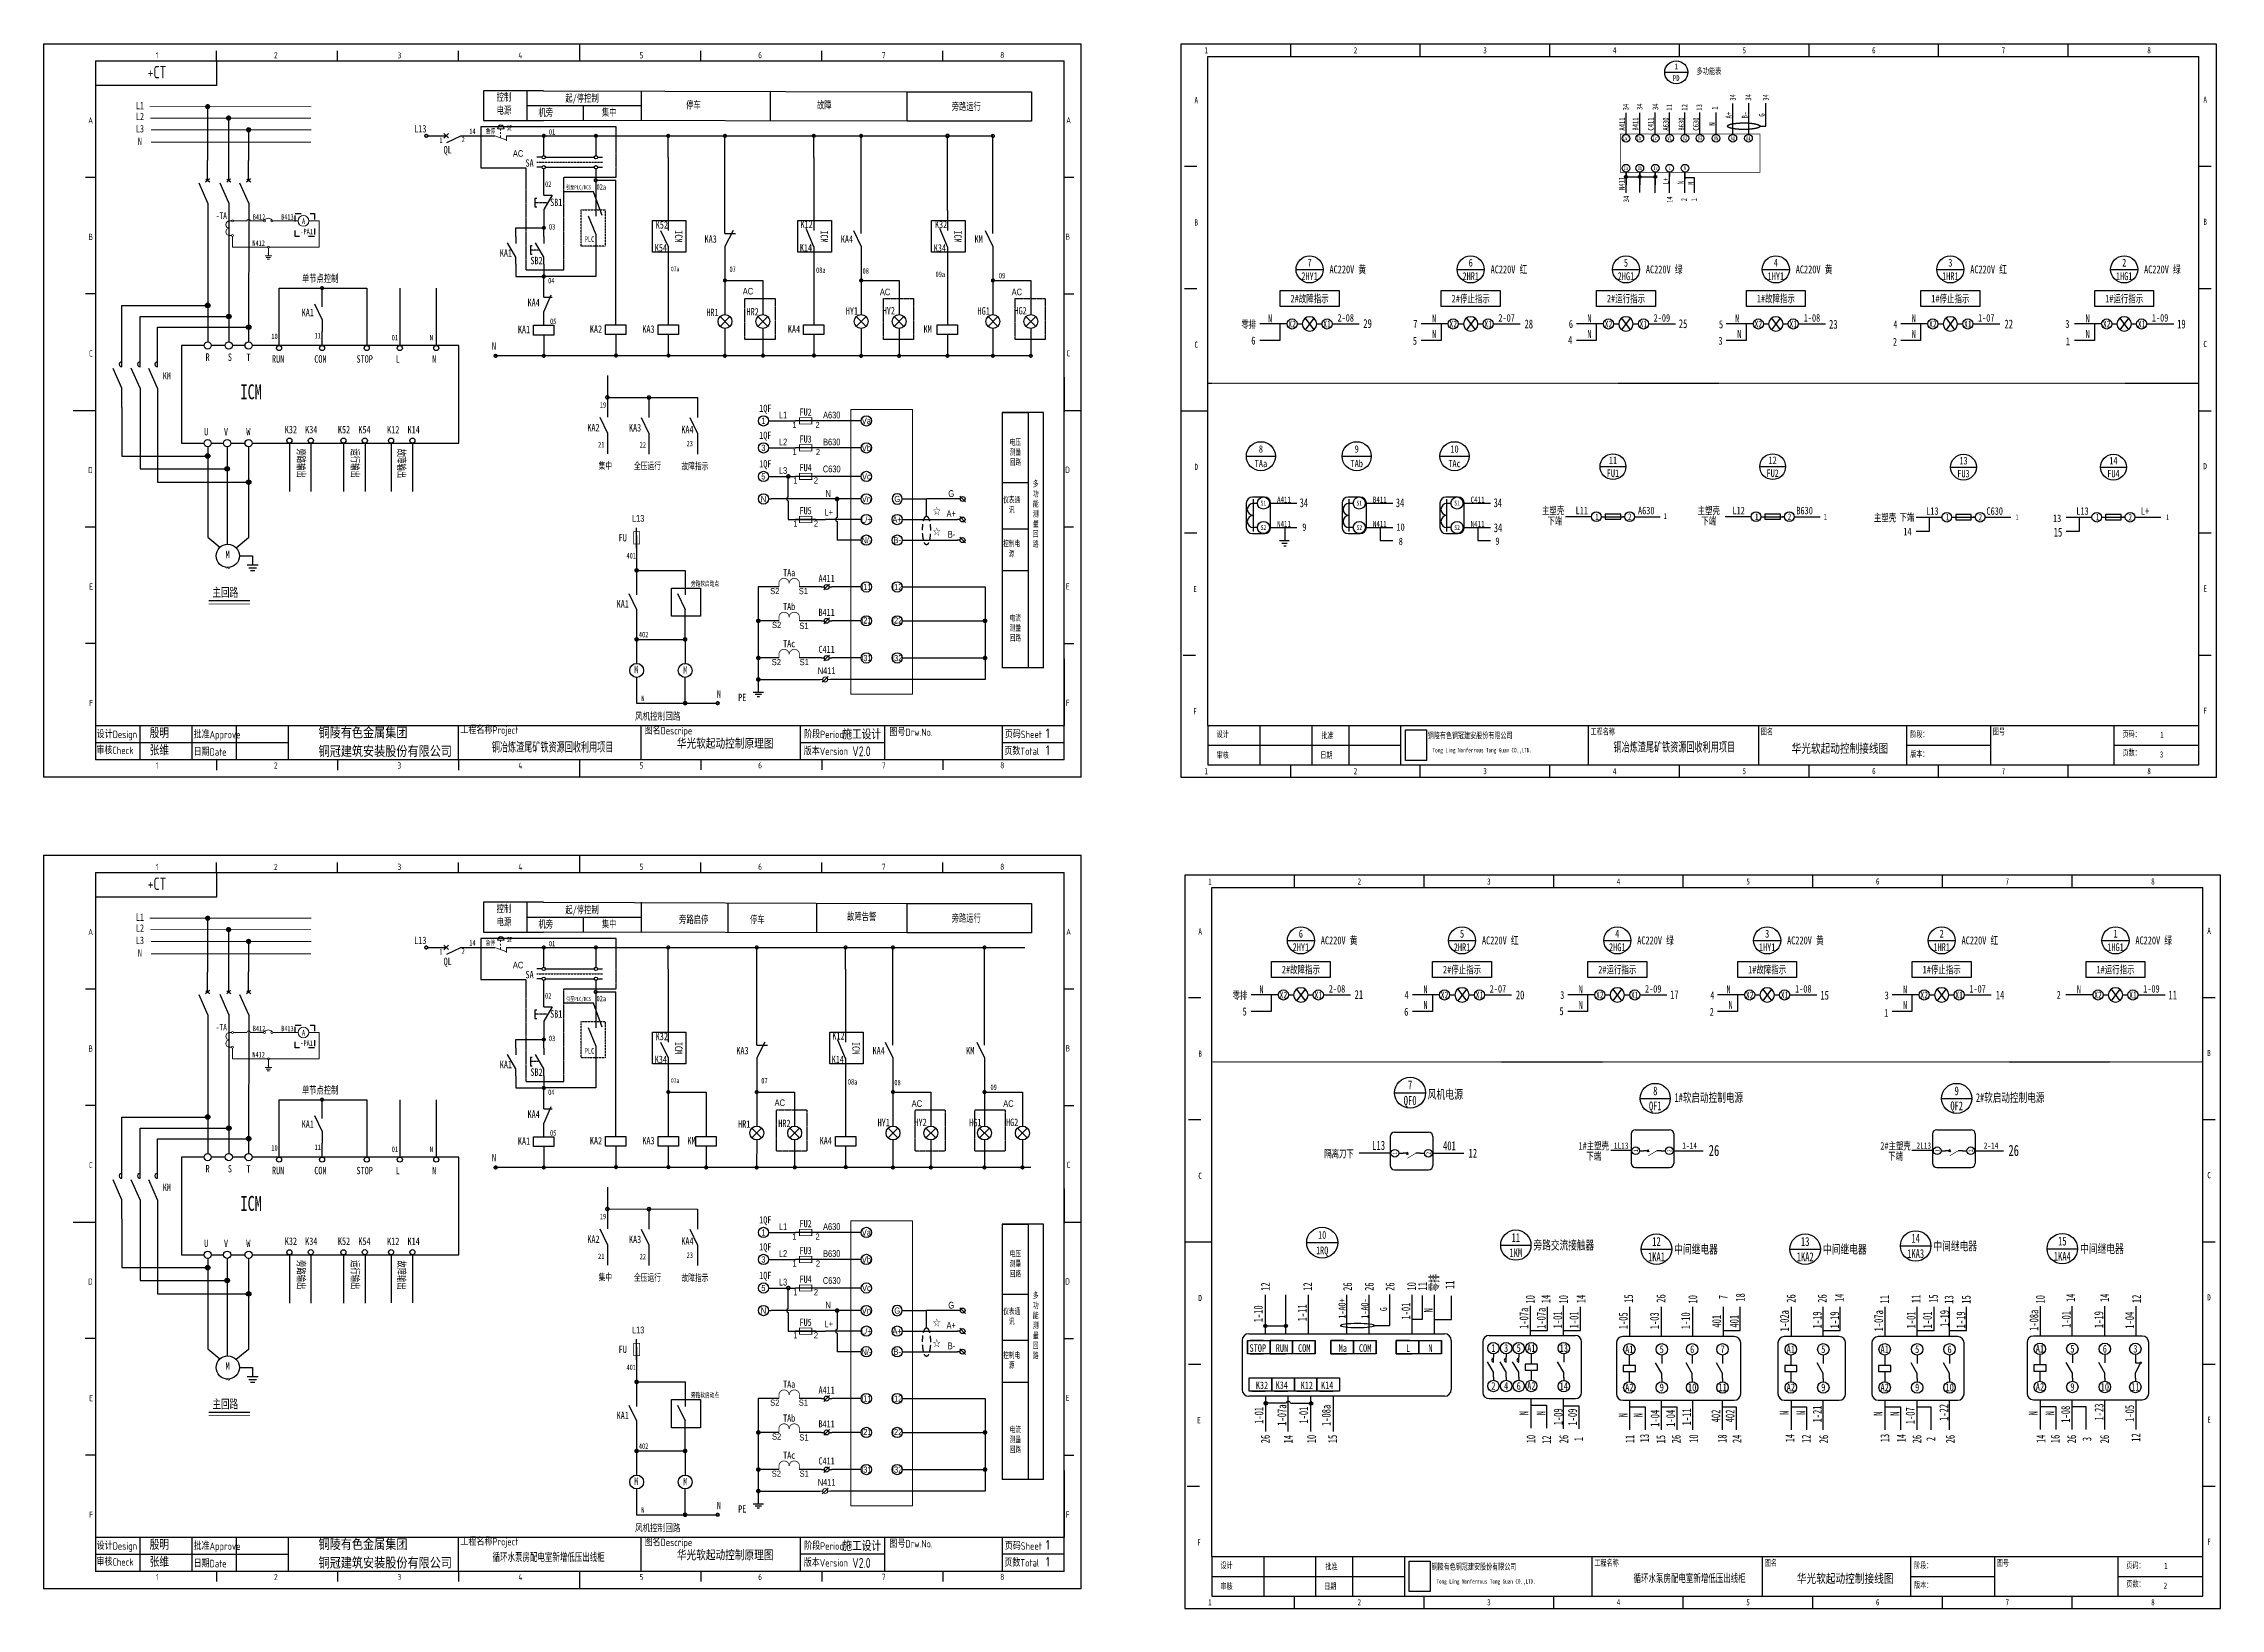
# Model space of a CAD drawing. Header units: millimetres. Extents: x 401220 to 2750366, y -101310 to 943175.
# Drawn here: x 1110437 to 1241009, y 229763 to 323616 of the extents above; entities that cross this region are included whole.
import ezdxf
from ezdxf.enums import TextEntityAlignment as Align

# ---------------------------------------------------------------- set-up
doc = ezdxf.new("R2010")
doc.units = ezdxf.units.MM
for name, pattern in [('ACAD_ISO03W100', [30, 12, -18]), ('DASHED', [0.75, 0.5, -0.25]), ('HIDDEN', [0.375, 0.25, -0.125]), ('事故照明', [800, 600, 0, -200, 0])]:
    doc.linetypes.add(name, pattern=pattern)
for name, color, linetype in [('1', 7, 'Continuous'), ('CONNECT', 3, 'Continuous'), ('D1', 4, 'Continuous'), ('DIM', 1, 'Continuous'), ('TB', 7, 'Continuous'), ('图框_外框线', 7, 'Continuous'), ('图框_标题栏属性', 4, 'Continuous'), ('图框_标题栏文字', 6, 'Continuous'), ('图框_视口', 7, 'Continuous'), ('文字层', 1, 'Continuous'), ('照明平面导线层', 3, 'Continuous'), ('粗实线层', 7, 'Continuous')]:
    doc.layers.add(name, color=color, linetype=linetype)
for name, color, linetype, lineweight in [('2', 4, 'Continuous', 18), ('SW', 8, 'Continuous', 20), ('TEXT', 4, 'Continuous', 0)]:
    doc.layers.add(name, color=color, linetype=linetype, lineweight=lineweight)
doc.styles.add('IDQSTYLE', font='NSimSun.ttf', dxfattribs={"width": 0.7})
doc.styles.add('LEAD', font='simsun.ttf', dxfattribs={"width": 0.8})
doc.styles.add('NERIN_ISOCP', font='simsun.ttf', dxfattribs={"width": 0.75})
doc.styles.add('ROMANS', font='仿宋_GB2312.ttf', dxfattribs={"width": 0.67})
doc.styles.get("Standard").update_dxf_attribs({"font": 'arial.ttf', "bigfont": 'hzdx.shx'})
doc.styles.add('仿宋', font='isocp.shx', dxfattribs={"width": 0.8, "bigfont": 'hztxt.shx'})
doc.styles.add('工程字', font='gbenor.shx', dxfattribs={"width": 0.8, "bigfont": 'hztxt.shx'})
doc.styles.add('标准', font='NSimSun.ttf', dxfattribs={"width": 0.667})

msp = doc.modelspace()

# ---------------------------------------------------------------- texts
at = {"style": 'IDQSTYLE', "width": 0.7}
for s, p in [('1', (1180170.3, 322917.1)), ('2', (1189127.5, 322917.1)), ('3', (1196900.3, 322917.1)), ('4', (1204673.2, 322917.1)), ('5', (1212446, 322917.1)), ('6', (1220218.8, 322917.1)), ('7', (1227991.6, 322917.1)), ('8', (1236726.8, 322917.1)), ('A', (1179578.1, 319919)), ('A', (1240091.4, 319956)), ('B', (1179578.1, 312590.4)), ('B', (1240091.4, 312627.4)), ('C', (1179578.1, 305261.7)), ('C', (1240091.4, 305298.7)), ('D', (1179578.1, 297933.1)), ('D', (1240091.4, 297970.1)), ('E', (1179504, 290604.4)), ('E', (1240091.4, 290641.4)), ('F', (1179504, 283275.8)), ('F', (1240091.4, 283312.8)), ('1', (1180170.3, 279685.5)), ('2', (1189127.5, 279685.5)), ('3', (1196900.3, 279685.5)), ('4', (1204673.2, 279685.5)), ('5', (1212446, 279685.5)), ('6', (1220218.8, 279685.5)), ('7', (1227991.6, 279685.5)), ('8', (1236726.8, 279685.5)), ('1', (1180402.5, 273068.4)), ('2', (1189359.8, 273068.4)), ('3', (1197132.6, 273068.4)), ('4', (1204905.4, 273068.4)), ('5', (1212678.2, 273068.4)), ('6', (1220451, 273068.4)), ('7', (1228223.8, 273068.4)), ('8', (1236959, 273068.4)), ('A', (1179810.3, 270070.3)), ('A', (1240323.7, 270107.3)), ('B', (1179810.3, 262741.6)), ('B', (1240323.7, 262778.7)), ('C', (1240323.7, 255450)), ('C', (1179810.3, 255413)), ('D', (1179810.3, 248084.3)), ('D', (1240323.7, 248121.3)), ('E', (1179736.3, 240755.7)), ('E', (1240323.7, 240792.7)), ('F', (1179736.3, 233427)), ('F', (1240323.7, 233464)), ('1', (1180402.5, 229836.7)), ('2', (1189359.8, 229836.7)), ('3', (1197132.6, 229836.7)), ('4', (1204905.4, 229836.7)), ('5', (1212678.2, 229836.7)), ('6', (1220451, 229836.7)), ('7', (1228223.8, 229836.7)), ('8', (1236959, 229836.7))]:
    msp.add_text(s, height=370.9, dxfattribs=at).set_placement(p, align=Align.BOTTOM_CENTER)
for s, height, p in [('PMC-530A', 0.115, (1207675.9, 321892.2)), (' AC220V 黄', 473.18, (1187319.8, 310069.1)), (' AC220V 红', 473.18, (1196985.7, 310069.1)), (' AC220V 绿', 473.18, (1206297.8, 310069.1)), (' AC220V 黄', 473.18, (1215287.4, 310069.1)), (' AC220V 红', 473.18, (1225754.2, 310069.1)), (' AC220V 绿', 473.18, (1236180.5, 310069.1)), ('框架断路器配套', 0.145, (1182582.4, 298864.7)), ('框架断路器配套', 0.145, (1188329.7, 298864.7)), ('框架断路器配套', 0.145, (1194194.7, 298864.7)), (' AC220V 黄', 473.18, (1186799.2, 269827.2)), (' AC220V 红', 473.18, (1196465.2, 269827.2)), (' AC220V 绿', 473.18, (1205777.3, 269827.2)), (' AC220V 黄', 473.18, (1214766.8, 269827.2)), (' AC220V 红', 473.18, (1225233.6, 269827.2)), (' AC220V 绿', 473.18, (1235659.9, 269827.2)), ('框架断路器配套', 0.155, (1186199.9, 251700.6)), ('旁路交流接触器', 530.18, (1199806.1, 251551.5)), ('中间继电器', 533.98, (1208248.2, 251312.3)), ('中间继电器', 533.98, (1217169, 251312.3)), ('中间继电器', 533.98, (1223794.2, 251502.5)), ('中间继电器', 533.98, (1232591.3, 251340.3))]:
    msp.add_text(s, height=height, dxfattribs=at).set_placement(p, align=Align.MIDDLE_LEFT)
for s, height, p in [('PD', 344.78, (1208365.5, 321547.4)), ('1', 344.8, (1208365.5, 322237)), ('多功能表', 380.24, (1210327.1, 321962.2)), ('Ia*', 229.86, (1205354.6, 317934.1)), ('Ib*', 229.86, (1206199.8, 317934.1)), ('Ic*', 229.86, (1207140.3, 317934.1)), ('V1', 229.86, (1207971.3, 317934.1)), ('V2', 229.86, (1208889.1, 317934.1)), ('V3', 229.86, (1209787.9, 317934.1)), ('VN', 229.86, (1210753.5, 317934.1)), ('A1', 229.86, (1211760.7, 317934.1)), ('B1', 229.86, (1212700.4, 317934.1)), ('Ia', 229.86, (1205354.6, 316141.2)), ('Ib', 229.86, (1206199.8, 316141.2)), ('Ic', 229.86, (1207140.3, 316141.2)), ('L', 229.9, (1207971.3, 316141.2)), ('N', 229.9, (1208889.1, 316141.2)), ('2HY1', 473.18, (1186373.4, 309663.5)), ('7', 473.2, (1186373.4, 310474.7)), ('2HR1', 473.18, (1196039.4, 309663.5)), ('6', 473.2, (1196039.4, 310474.7)), ('2HG1', 473.18, (1205351.5, 309663.5)), ('5', 473.2, (1205351.5, 310474.7)), ('1HY1', 473.18, (1214341, 309663.5)), ('4', 473.2, (1214341, 310474.7)), ('1HR1', 473.18, (1224807.8, 309663.5)), ('3', 473.2, (1224807.8, 310474.7)), ('1HG1', 473.18, (1235234.1, 309663.5)), ('2', 473.2, (1235234.1, 310474.7)), ('2#故障指示', 456.29, (1186373.4, 308319.5)), ('2#停止指示', 456.29, (1196039.4, 308318.5)), ('2#运行指示', 456.29, (1205351.5, 308318.5)), ('1#故障指示', 456.29, (1214341, 308319.5)), ('1#停止指示', 456.29, (1224807.8, 308318.5)), ('1#运行指示', 456.29, (1235234.1, 308318.5)), ('零排', 443.1, (1182723.2, 306771.2)), ('X2', 405.59, (1185324.3, 306797.4)), ('X1', 405.59, (1187419.8, 306797.4)), ('29', 533.98, (1189852, 306825.1)), ('7', 473.2, (1192716.4, 306802.8)), ('X2', 405.59, (1194990.3, 306797.4)), ('X1', 405.59, (1197085.8, 306797.4)), ('28', 533.98, (1199522.3, 306799)), ('6', 473.2, (1202049.6, 306796)), ('X2', 405.59, (1204302.4, 306797.4)), ('X1', 405.59, (1206397.9, 306797.4)), ('25', 530.18, (1208775.5, 306814.9)), ('5', 473.2, (1211053, 306775.7)), ('X2', 405.59, (1213291.9, 306797.4)), ('X1', 405.59, (1215387.5, 306797.4)), ('23', 533.98, (1217786.4, 306780.4)), ('4', 473.2, (1221511, 306776.1)), ('X2', 405.59, (1223758.7, 306797.4)), ('X1', 405.59, (1225854.2, 306797.4)), ('22', 533.98, (1228311.2, 306793.6)), ('3', 473.2, (1231827, 306803.5)), ('X2', 405.59, (1234185, 306797.4)), ('X1', 405.59, (1236280.5, 306797.4)), ('19', 530.18, (1238668.1, 306795.6)), ('6', 473.2, (1183001.6, 305803.6)), ('5', 473.2, (1192694.1, 305787)), ('4', 473.2, (1202002.2, 305826.1)), ('3', 473.2, (1211019.6, 305788.9)), ('2', 473.2, (1221484.3, 305724)), ('1', 473.2, (1231856.9, 305759.8)), ('8', 436.2, (1183454.7, 299300.8)), ('9', 436.2, (1189202, 299300.8)), ('10', 436.15, (1195067, 299300.8)), ('TAa', 436.15, (1183454.7, 298428.5)), ('TAb', 436.15, (1189202, 298428.5)), ('TAc', 436.15, (1195067, 298428.5)), ('FU1', 451.83, (1204571.3, 297852.7)), ('11', 451.83, (1204571.3, 298627.2)), ('FU2', 451.83, (1214150.2, 297852.7)), ('12', 451.83, (1214150.2, 298627.2)), ('FU3', 451.83, (1225596.5, 297823.1)), ('13', 451.83, (1225596.5, 298597.7)), ('FU4', 451.83, (1234590.1, 297823.1)), ('14', 451.83, (1234590.1, 298597.7)), ('A411', 363.46, (1184839.8, 296264.1)), ('B411', 363.46, (1190587.1, 296264.1)), ('C411', 363.46, (1196452.1, 296264.1)), ('S1', 290.77, (1183606.5, 296057.5)), ('34', 530.18, (1186032.1, 296078.2)), ('S1', 290.77, (1189353.8, 296057.5)), ('34', 530.18, (1191799.7, 296078.2)), ('S1', 290.77, (1195218.8, 296057.5)), ('34', 530.18, (1197667.2, 296078.2)), ('主塑壳', 451.83, (1200976.5, 295605.9)), ('下端', 451.83, (1201090.1, 294990.6)), ('L11', 451.83, (1202703.7, 295608.8)), ('A630', 451.83, (1206569.3, 295608.8)), ('1', 344.8, (1207710.7, 295275.1)), ('主塑壳', 451.83, (1210319.5, 295605.9)), ('下端', 451.83, (1210319.5, 294990.6)), ('L12', 451.83, (1212112.4, 295608.8)), ('B630', 451.83, (1216068.2, 295608.8)), ('1', 344.8, (1217315.1, 295232.3)), ('主塑壳', 451.83, (1220891, 295180.6)), ('下端', 451.83, (1222205.1, 295207)), ('L13', 451.83, (1223728.6, 295579.3)), ('C630', 451.83, (1227470.2, 295579.3)), ('1', 344.8, (1228810.7, 295206.5)), ('13', 451.83, (1231213.2, 295144.5)), ('L13', 451.83, (1232731.5, 295579.3)), ('L+', 451.83, (1236484.4, 295579.3)), ('1', 344.8, (1237841.5, 295206.5)), ('S2', 290.77, (1183609, 294587.9)), ('N411', 363.46, (1184839.8, 294804.5)), ('9', 436.2, (1186061.2, 294618.4)), ('S2', 290.77, (1189356.3, 294587.9)), ('N411', 363.46, (1190587.1, 294804.5)), ('10', 436.15, (1191829.8, 294620.5)), ('8', 436.2, (1191843.9, 293763.6)), ('S2', 290.77, (1195221.3, 294587.9)), ('N411', 363.46, (1196452.1, 294804.5)), ('34', 530.18, (1197676.4, 294577.8)), ('9', 436.2, (1197642.6, 293775.9)), ('14', 451.83, (1222236, 294348.3)), ('15', 542.19, (1231261.3, 294310.1)), ('6', 473.2, (1185852.8, 270232.7)), ('5', 473.2, (1195518.8, 270232.7)), ('4', 473.2, (1204830.9, 270232.7)), ('3', 473.2, (1213820.5, 270232.7)), ('2', 473.2, (1224287.2, 270232.7)), ('1', 473.2, (1234713.6, 270232.7)), ('2HY1', 473.18, (1185852.8, 269421.6)), ('2HR1', 473.18, (1195518.8, 269421.6)), ('2HG1', 473.18, (1204830.9, 269421.6)), ('1HY1', 473.18, (1213820.5, 269421.6)), ('1HR1', 473.18, (1224287.2, 269421.6)), ('1HG1', 473.18, (1234713.6, 269421.6)), ('2#故障指示', 456.29, (1185852.8, 268077.6)), ('2#停止指示', 456.29, (1195518.8, 268076.6)), ('2#运行指示', 456.29, (1204830.9, 268076.6)), ('1#故障指示', 456.29, (1213820.5, 268077.6)), ('1#停止指示', 456.29, (1224287.2, 268076.6)), ('1#运行指示', 456.29, (1234713.6, 268076.6)), ('零排', 443.1, (1182202.7, 266529.3)), ('X2', 405.59, (1184803.7, 266555.4)), ('X1', 405.59, (1186899.3, 266555.4)), ('21', 533.98, (1189331.4, 266583.2)), ('4', 473.2, (1192195.8, 266560.8)), ('X2', 405.59, (1194469.7, 266555.4)), ('X1', 405.59, (1196565.2, 266555.4)), ('20', 533.98, (1199001.7, 266557)), ('3', 473.2, (1201529.1, 266554)), ('X2', 405.59, (1203781.8, 266555.4)), ('X1', 405.59, (1205877.3, 266555.4)), ('17', 530.18, (1208255, 266572.9)), ('4', 473.2, (1210532.4, 266533.8)), ('X2', 405.59, (1212771.4, 266555.4)), ('X1', 405.59, (1214866.9, 266555.4)), ('15', 533.98, (1217265.9, 266538.5)), ('3', 473.2, (1220990.4, 266534.2)), ('X2', 405.59, (1223238.1, 266555.4)), ('X1', 405.59, (1225333.6, 266555.4)), ('14', 533.98, (1227790.6, 266551.6)), ('2', 473.2, (1231306.5, 266561.6)), ('X2', 405.59, (1233664.4, 266555.4)), ('X1', 405.59, (1235760, 266555.4)), ('11', 530.18, (1238147.6, 266553.7)), ('5', 473.2, (1182481, 265561.7)), ('6', 473.2, (1192173.5, 265545)), ('5', 473.2, (1201481.7, 265584.2)), ('2', 473.2, (1210499, 265547)), ('1', 473.2, (1220963.7, 265482.1)), ('7', 542.2, (1192405, 261157.9)), ('QF0', 542.19, (1192405, 260228.4)), ('风机电源', 542.19, (1194513.9, 260598.8)), ('QF1', 525.76, (1207108.3, 259903.4)), ('8', 525.8, (1207108.3, 260804.7)), ('1#软启动控制电源', 525.76, (1210315.1, 260398.9)), ('QF2', 525.76, (1225186.6, 259903.4)), ('9', 525.8, (1225186.6, 260804.7)), ('2#软启动控制电源', 525.76, (1228390.1, 260398.9)), ('隔离刀下', 451.83, (1188140.1, 257035.7)), ('L13', 542.19, (1190515.6, 257535.8)), ('401', 542.19, (1194763, 257512)), ('12', 533.98, (1196167.1, 257067.9)), ('1#主塑壳', 451.83, (1203417.2, 257506.6)), ('1L13', 384.56, (1205064.4, 257521)), ('1-14', 384.56, (1209170.2, 257521)), ('26', 664.91, (1210631.3, 257231.5)), ('2#主塑壳', 451.83, (1221518, 257506.6)), ('2L13', 384.56, (1223215.7, 257521)), ('2-14', 384.56, (1227247.7, 257521)), ('26', 664.91, (1228607.1, 257231.5)), ('下端', 451.83, (1203417.2, 256891.2)), ('下端', 451.83, (1221518, 256891.2)), ('10', 464.87, (1187129.6, 252165.5)), ('11', 530.18, (1198745.7, 252006)), ('12', 533.98, (1207180.2, 251770)), ('13', 533.98, (1216101.1, 251770)), ('14', 533.98, (1222726.3, 251960.2)), ('15', 533.98, (1231523.3, 251798)), ('1RQ', 464.87, (1187129.6, 251235.7)), ('1KM', 530.18, (1198745.7, 251097.1)), ('1KA1', 533.98, (1207180.2, 250854.6)), ('1KA2', 533.98, (1216101.1, 250854.6)), ('1KA3', 533.98, (1222726.3, 251044.8)), ('1KA4', 533.98, (1231523.3, 250882.6))]:
    msp.add_text(s, height=height, dxfattribs=at).set_placement(p, align=Align.MIDDLE_CENTER)
at = {"color": 0, "ltscale": 0.7, "style": 'IDQSTYLE', "width": 0.7}
for s, height, p in [('L1', 447.06, (1116218.9, 319895.7)), ('L2', 447.06, (1116218.9, 319244)), ('L3', 447.06, (1116218.9, 318503.5)), ('L13', 447.06, (1133036.5, 318503)), ('N', 447.1, (1116218.9, 317748.1)), ('1', 332, (1134277, 317824)), ('QL', 447.06, (1134675.9, 317192.2)), ('2', 332, (1135608.1, 317867.8)), ('14', 331.97, (1136162.1, 318352.2)), ('01', 331.97, (1140937.6, 318312)), ('SA', 447.06, (1139589.2, 316450.4)), ('02', 331.97, (1140710.3, 315179.7)), ('02a', 331.97, (1143890.1, 315013)), ('SB1', 447.06, (1141189.5, 314093.9)), ('03', 331.97, (1140937.4, 312623.6)), ('K52', 447.06, (1147521.4, 312737.9)), ('KA3', 447.06, (1150452.8, 311888.4)), ('K12', 447.06, (1156207, 312779)), ('KA4', 447.06, (1158624.2, 311888.4)), ('K32', 447.06, (1164270.7, 312763.1)), ('KM', 447.06, (1166525.1, 311888.4)), ('KA1', 447.06, (1138169.2, 311058.6)), ('PLC', 331.97, (1143184.8, 311881.6)), ('K54', 447.06, (1147464.3, 311363.3)), ('K14', 447.06, (1156168.9, 311365.6)), ('K34', 447.06, (1164200.1, 311353)), ('04', 331.97, (1140891.7, 309394.5)), ('07a', 287.5, (1148316.8, 310100)), ('07', 331.97, (1151769.4, 310083)), ('08a', 331.97, (1157057.8, 310021.2)), ('08', 331.97, (1159752.2, 309971.7)), ('09a', 331.97, (1164225.1, 309776.1)), ('09', 331.97, (1167927.9, 309697)), ('KA4', 447.06, (1139834.6, 308082.1)), ('KA1', 447.06, (1126285.2, 307487.1)), ('05', 331.97, (1141007.4, 306955.1)), ('HR1', 447.06, (1150561.5, 307490.5)), ('HR2', 447.06, (1152969.6, 307529.2)), ('HY1', 447.06, (1158925.4, 307581.2)), ('HY2', 447.06, (1161138, 307595.2)), ('HG1', 447.06, (1166826.4, 307581.2)), ('HG2', 447.06, (1169038.9, 307595.2)), ('10', 331.97, (1124291.4, 306056.8)), ('11', 331.97, (1126883.1, 306095.2)), ('01', 331.97, (1131511.1, 305975.9)), ('N', 332, (1133696.6, 305975.9)), ('N', 447.1, (1137453.7, 305477.7)), ('KA1', 447.06, (1139255.2, 306466.2)), ('KA2', 447.06, (1143573, 306489.6)), ('KA3', 447.06, (1146720.4, 306489.6)), ('KA4', 447.06, (1155449.1, 306489.6)), ('KM', 447.06, (1163466, 306489.6)), ('R', 447.1, (1120277.6, 304808)), ('S', 447.1, (1121614.1, 304808)), ('T', 447.1, (1122728.3, 304796)), ('RUN', 447.06, (1124505.8, 304698.7)), ('COM', 447.06, (1127043.9, 304698.7)), ('STOP', 447.06, (1129699.6, 304698.7)), ('L', 447.1, (1131684.6, 304698.7)), ('N', 447.1, (1133869.7, 304698.7)), ('19', 331.97, (1143990.9, 301944.1)), ('U', 447.1, (1120190.3, 300332.7)), ('V', 447.1, (1121380.5, 300332.7)), ('W', 447.1, (1122722.3, 300332.7)), ('K32', 447.06, (1125272.9, 300458.2)), ('K34', 447.06, (1126496.9, 300458.2)), ('K52', 447.06, (1128460.9, 300458.2)), ('K54', 447.06, (1129684.9, 300458.2)), ('K12', 447.06, (1131414.4, 300458.2)), ('K14', 447.06, (1132638.4, 300458.2)), ('KA2', 447.06, (1143420.8, 300584.7)), ('KA3', 447.06, (1145916.5, 300568)), ('KA4', 447.06, (1149057.2, 300468.9)), ('21', 331.97, (1143887.2, 299559.5)), ('22', 331.97, (1146383, 299542.8)), ('23', 331.97, (1149197.7, 299622.7)), ('故障指示', 414.96, (1149506, 298283.8)), ('FU', 447.06, (1145176.9, 293975.9)), ('M', 447.1, (1121477.1, 292974.6)), ('401', 331.97, (1145687.6, 292895)), ('~', 447.1, (1121506.5, 292150.8)), ('KA1', 447.06, (1145178, 290012.8)), ('402', 331.97, (1146430.2, 288169.4)), ('M', 447.1, (1145983.6, 286072.6)), ('M', 447.1, (1148925.6, 286041.5)), ('N', 447.1, (1150944.4, 284597.6)), ('N', 332, (1146386.6, 284344.1)), ('L1', 447.06, (1116218.9, 271221.4)), ('L2', 447.06, (1116218.9, 270569.8)), ('L3', 447.06, (1116218.9, 269829.2)), ('N', 447.1, (1116218.9, 269073.8)), ('L13', 447.06, (1133036.5, 269828.7)), ('1', 332, (1134277, 269149.8)), ('2', 332, (1135608.1, 269193.6)), ('14', 331.97, (1136162.1, 269678)), ('01', 331.97, (1140937.6, 269637.8)), ('QL', 447.06, (1134675.9, 268517.9)), ('SA', 447.06, (1139589.2, 267776.2)), ('02', 331.97, (1140710.3, 266505.5)), ('02a', 331.97, (1143890.1, 266338.7)), ('SB1', 447.06, (1141189.5, 265419.7)), ('03', 331.97, (1140937.4, 263949.3)), ('K32', 447.06, (1147521.4, 264063.6)), ('K12', 447.06, (1158113, 264104.8)), ('KA1', 447.06, (1138169.2, 262384.3)), ('PLC', 331.97, (1143184.8, 263207.3)), ('K34', 447.06, (1147464.3, 262689.1)), ('KA3', 447.06, (1152358.8, 263214.1)), ('K14', 447.06, (1158074.9, 262691.3)), ('KA4', 447.06, (1160530.2, 263214.1)), ('KM', 447.06, (1166020.8, 263214.1)), ('07a', 287.5, (1148316.8, 261425.7)), ('07', 331.97, (1153675.4, 261408.7)), ('08a', 331.97, (1158963.8, 261347)), ('08', 331.97, (1161658.2, 261297.5)), ('09', 331.97, (1167423.6, 261022.8)), ('04', 331.97, (1140891.7, 260720.2)), ('KA1', 447.06, (1126285.2, 258812.8)), ('KA4', 447.06, (1139834.6, 259407.8)), ('HR1', 447.06, (1152467.5, 258816.2)), ('HR2', 447.06, (1154875.6, 258854.9)), ('HY1', 447.06, (1160831.4, 258907)), ('HY2', 447.06, (1163044, 258920.9)), ('HG1', 447.06, (1166322.1, 258907)), ('HG2', 447.06, (1168534.6, 258920.9)), ('10', 331.97, (1124291.4, 257382.6)), ('11', 331.97, (1126883.1, 257421)), ('01', 331.97, (1131511.1, 257301.6)), ('N', 332, (1133696.6, 257301.6)), ('KA1', 447.06, (1139255.2, 257791.9)), ('05', 331.97, (1141007.4, 258280.8)), ('KA2', 447.06, (1143573, 257815.3)), ('KA3', 447.06, (1146720.4, 257815.3)), ('KM', 447.06, (1149306.7, 257815.3)), ('KA4', 447.06, (1157355.1, 257815.3)), ('R', 447.1, (1120277.6, 256133.7)), ('S', 447.1, (1121614.1, 256133.7)), ('T', 447.1, (1122728.3, 256121.8)), ('RUN', 447.06, (1124505.8, 256024.5)), ('COM', 447.06, (1127043.9, 256024.5)), ('STOP', 447.06, (1129699.6, 256024.5)), ('L', 447.1, (1131684.6, 256024.5)), ('N', 447.1, (1133869.7, 256024.5)), ('N', 447.1, (1137453.7, 256803.4)), ('19', 331.97, (1143990.9, 253269.9)), ('K32', 447.06, (1125272.9, 251783.9)), ('K34', 447.06, (1126496.9, 251783.9)), ('K52', 447.06, (1128460.9, 251783.9)), ('K54', 447.06, (1129684.9, 251783.9)), ('K12', 447.06, (1131414.4, 251783.9)), ('K14', 447.06, (1132638.4, 251783.9)), ('KA2', 447.06, (1143420.8, 251910.4)), ('KA3', 447.06, (1145916.5, 251893.7)), ('KA4', 447.06, (1149057.2, 251794.6)), ('U', 447.1, (1120190.3, 251658.5)), ('V', 447.1, (1121380.5, 251658.5)), ('W', 447.1, (1122722.3, 251658.5)), ('21', 331.97, (1143887.2, 250885.2)), ('22', 331.97, (1146383, 250868.5)), ('23', 331.97, (1149197.7, 250948.5)), ('故障指示', 414.96, (1149506, 249609.5)), ('FU', 447.06, (1145176.9, 245301.6)), ('M', 447.1, (1121477.1, 244300.3)), ('401', 331.97, (1145687.6, 244220.8)), ('~', 447.1, (1121506.5, 243476.5)), ('K32', 447.06, (1183521.4, 243145.2)), ('K34', 447.06, (1184707.2, 243152.1)), ('K12', 447.06, (1186206.9, 243146)), ('K14', 447.06, (1187430.9, 243146)), ('KA1', 447.06, (1145178, 241338.6)), ('402', 331.97, (1146430.2, 239495.2)), ('M', 447.1, (1145983.6, 237398.3)), ('M', 447.1, (1148925.6, 237367.3)), ('N', 332, (1146386.6, 235669.9)), ('N', 447.1, (1150944.4, 235923.3))]:
    msp.add_text(s, height=height, dxfattribs=at).set_placement(p, align=Align.MIDDLE)
for s, height, p in [('控制', 447.06, (1137611, 320185.7)), ('电源', 447.06, (1137611, 319398.9)), ('起/停控制', 447.06, (1141740.5, 320116.8)), ('停车', 447.06, (1148982, 319711.7)), ('故障', 447.06, (1156822.3, 319711.7)), ('旁路运行', 447.06, (1164902.8, 319618.6)), ('机旁', 447.06, (1140121.7, 319257)), ('集中', 447.06, (1143924.5, 319270.9)), ('单节点控制', 447.06, (1125932, 309305.6)), ('主回路', 525.95, (1120562.3, 290434)), ('控制', 447.06, (1137611, 271511.4)), ('起/停控制', 447.06, (1141740.5, 271442.5)), ('电源', 447.06, (1137611, 270724.6)), ('机旁', 447.06, (1140121.7, 270582.7)), ('集中', 447.06, (1143924.5, 270596.6)), ('旁路启停', 447.06, (1148556.9, 270865.4)), ('停车', 447.06, (1152814.6, 270865.4)), ('故障告警', 447.06, (1158632.6, 271037.5)), ('旁路运行', 447.06, (1164902.8, 270944.3)), ('单节点控制', 447.06, (1125932, 260631.3)), ('主回路', 525.95, (1120562.3, 241759.7))]:
    msp.add_text(s, height=height, dxfattribs=at).set_placement(p)
at = {"style": 'IDQSTYLE', "width": 0.7}
for s, height, p in [('34', 344.78, (1205333.8, 319806.7)), ('34', 344.78, (1206169.7, 319826.1)), ('34', 344.78, (1207115.7, 319826.1)), ('11', 344.78, (1207947.5, 319785.5)), ('12', 344.78, (1208862.3, 319785.5)), ('13', 344.78, (1209747, 319785.5)), ('34', 344.78, (1211760.5, 320384)), ('34', 344.78, (1212691.7, 320384)), ('34', 344.78, (1213736.6, 320384)), ('A411', 344.78, (1205118.1, 318787.2)), ('B411', 344.78, (1205920.6, 318787.2)), ('C411', 344.78, (1206839.1, 318787.2)), ('A630', 344.78, (1207740.5, 318787.2)), ('B630', 344.78, (1208679.3, 318787.2)), ('C630', 344.78, (1209551, 318787.2)), ('N', 344.8, (1210508.1, 318787.2)), ('1', 344.8, (1210677.8, 319745.1)), ('A+', 344.78, (1211512.4, 319318.3)), ('B-', 344.78, (1212471.3, 319325.7)), ('G', 344.8, (1213494.3, 319325.7)), ('N411', 344.78, (1205103.1, 315224.9)), ('L+', 344.78, (1207740.5, 315375.6)), ('N', 344.8, (1208630, 315279.1)), ('N', 344.8, (1209249.6, 315237.7)), ('34', 344.78, (1205365.8, 314291.9)), ('14', 344.78, (1207969.4, 314254.7)), ('2', 344.8, (1208834.9, 314254.7)), ('1', 344.8, (1209444.7, 314254.7))]:
    msp.add_text(s, height=height, rotation=90, dxfattribs=at).set_placement(p, align=Align.MIDDLE_CENTER)
at = {"color": 4, "ltscale": 0.7, "style": 'IDQSTYLE', "width": 0.7}
for p in [(1142526.9, 314980.2), (1142526.9, 266305.9)]:
    msp.add_text('引至PLC/DCS', height=248.98, rotation=0.000013, dxfattribs=at).set_placement(p, align=Align.MIDDLE)
at = {"linetype": 'Continuous', "lineweight": 15, "style": 'IDQSTYLE', "width": 0.7}
for s, height, p in [('-TA', 382.99, (1120776, 313102.8)), ('-PA1', 328.28, (1125841.3, 312178.6)), ('A', 328.3, (1125938.8, 312796.8)), ('-TA', 382.99, (1120776, 264428.5)), ('-PA1', 328.28, (1125841.3, 263504.3)), ('A', 328.3, (1125938.8, 264122.5))]:
    msp.add_text(s, height=height, dxfattribs=at).set_placement(p)
at = {"color": 1, "linetype": 'Continuous', "lineweight": 15, "style": 'IDQSTYLE', "width": 0.7}
for s, p in [('B412', (1122988.7, 313053.1)), ('B413', (1124690.8, 313053.1)), ('N412', (1122964.4, 311482.7)), ('B412', (1122988.7, 264378.8)), ('B413', (1124690.8, 264378.8)), ('N412', (1122964.4, 262808.5))]:
    msp.add_text(s, height=328.28, dxfattribs=at).set_placement(p)
at = {"color": 0, "ltscale": 0.7, "style": 'IDQSTYLE', "width": 0.7}
for s, rotation, p in [('ICM', 270, (1148536.4, 312051.1)), ('ICM', 270, (1157265.1, 312045.4)), ('ICM', 270, (1165283.4, 312045.4)), ('SB2', 0.000013, (1140006.5, 310601.4)), ('ICM', 270, (1148536.4, 263376.9)), ('ICM', 270, (1159171.1, 263371.1)), ('SB2', 0.000013, (1140006.5, 261927.2))]:
    msp.add_text(s, height=447.06, rotation=rotation, dxfattribs=at).set_placement(p, align=Align.MIDDLE)
at = {"style": 'IDQSTYLE', "width": 0.7}
for s, height, p in [('N', 473.2, (1184007.3, 306894.4)), ('2-08', 450.37, (1188541.5, 306941)), ('N', 473.2, (1193846.2, 306894.4)), ('2-07', 450.37, (1198193.8, 306940.9)), ('N', 473.2, (1203158.3, 306894.4)), ('2-09', 450.37, (1207505.9, 306940.9)), ('N', 473.2, (1212025.9, 306894.4)), ('1-08', 450.37, (1216509.1, 306941)), ('N', 473.2, (1222614.7, 306894.4)), ('1-07', 450.37, (1226962.2, 306940.9)), ('N', 473.2, (1233041, 306894.4)), ('1-09', 450.37, (1237388.6, 306940.9)), ('N', 473.2, (1193846.2, 305962.9)), ('N', 473.2, (1203158.3, 305962.9)), ('N', 473.2, (1212147.9, 305962.9)), ('N', 473.2, (1222614.7, 305962.9)), ('N', 473.2, (1233041, 305962.9)), ('1', 370.9, (1237504, 281980.3)), ('3', 370.9, (1237474.5, 280795.9)), ('N', 473.2, (1183486.7, 266652.5)), ('2-08', 450.37, (1188020.9, 266699.1)), ('N', 473.2, (1193325.7, 266652.5)), ('2-07', 450.37, (1197673.2, 266699)), ('N', 473.2, (1202637.8, 266652.5)), ('2-09', 450.37, (1206985.3, 266699)), ('N', 473.2, (1211505.3, 266652.5)), ('1-08', 450.37, (1215988.5, 266699.1)), ('N', 473.2, (1222094.1, 266652.5)), ('1-07', 450.37, (1226441.7, 266699)), ('N', 473.2, (1232520.4, 266652.5)), ('1-09', 450.37, (1236868, 266699)), ('N', 473.2, (1193325.7, 265720.9)), ('N', 473.2, (1202637.8, 265720.9)), ('N', 473.2, (1211627.3, 265720.9)), ('N', 473.2, (1222094.1, 265720.9)), ('STOP', 454.44, (1183267.4, 245153.1)), ('RUN', 454.44, (1184717, 245153.1)), ('COM', 454.44, (1186053.2, 245153.1)), ('Ma', 454.44, (1188369.1, 245153.1)), ('COM', 454.44, (1189705.3, 245153.1)), ('L', 454.4, (1192284.7, 245153.1)), ('N', 454.4, (1193620.9, 245153.1)), ('1', 454.4, (1197401.3, 245153.1)), ('3', 454.4, (1198161.4, 245153.1)), ('5', 454.4, (1198918.8, 245153.1)), ('A1', 454.44, (1199673.5, 245153.1)), ('13', 457.69, (1201620, 245151.6)), ('A1', 457.69, (1205550.2, 245080.8)), ('5', 457.7, (1207496.8, 245080.8)), ('6', 457.7, (1209321.7, 245080.8)), ('7', 457.7, (1211146.7, 245080.8)), ('A1', 457.69, (1215239.6, 245080.8)), ('5', 457.7, (1217186.1, 245080.8)), ('A1', 457.69, (1220870, 245080.8)), ('5', 457.7, (1222816.6, 245080.8)), ('6', 457.7, (1224763.1, 245080.8)), ('A1', 457.69, (1230181, 245108.8)), ('5', 457.7, (1232127.5, 245108.8)), ('6', 457.7, (1234074.1, 245108.8)), ('3', 457.7, (1235906.3, 245108.8)), ('2', 454.4, (1197401.3, 242881.7)), ('4', 454.4, (1198161.4, 242881.7)), ('6', 454.4, (1198918.8, 242881.7)), ('A2', 454.44, (1199673.5, 242881.7)), ('14', 457.69, (1201620, 242863.9)), ('A2', 457.69, (1205550.2, 242793.1)), ('9', 457.7, (1207496.8, 242793.1)), ('10', 457.69, (1209321.7, 242793.1)), ('11', 457.69, (1211146.7, 242793.1)), ('A2', 457.69, (1215239.6, 242793.1)), ('9', 457.7, (1217186.1, 242793.1)), ('A2', 457.69, (1220870, 242793.1)), ('9', 457.7, (1222816.6, 242793.1)), ('10', 457.69, (1224763.1, 242793.1)), ('A2', 457.69, (1230181, 242821.1)), ('9', 457.7, (1232127.5, 242821.1)), ('10', 457.69, (1234074.1, 242821.1)), ('11', 457.69, (1235906.3, 242821.1)), ('1', 370.9, (1237736.3, 232131.6)), ('2', 370.9, (1237706.7, 230947.1))]:
    msp.add_text(s, height=height, dxfattribs=at).set_placement(p, align=Align.CENTER)
at = {"color": 0, "style": 'IDQSTYLE', "width": 0.7}
for p in [(1122249.3, 302283.1), (1122249.3, 253608.9)]:
    msp.add_text('ICM', height=894.12, dxfattribs=at).set_placement(p)
at = {"color": 0, "ltscale": 0.7, "style": 'IDQSTYLE', "width": 0.7}
for s, p in [('旁路输出', (1125666.5, 299329.1)), ('运行输出', (1128907.1, 299329.1)), ('故障输出', (1131681.6, 299309.4)), ('旁路输出', (1125666.5, 250654.8)), ('运行输出', (1128907.1, 250654.8)), ('故障输出', (1131681.6, 250635.2))]:
    msp.add_text(s, height=447.06, rotation=270, dxfattribs=at).set_placement(p)
at = {"color": 0, "linetype": 'ByBlock', "lineweight": 30, "style": 'IDQSTYLE', "width": 0.7}
for s, p in [('集中', (1143727.6, 298098.2)), ('全压运行', (1145847.2, 298081.5)), ('集中', (1143727.6, 249424)), ('全压运行', (1145847.2, 249407.3))]:
    msp.add_text(s, height=414.96, dxfattribs=at).set_placement(p)
at = {"style": 'IDQSTYLE', "width": 0.7}
for s, p in [('1', (1203504.2, 295044.9)), ('2', (1205468.3, 295044.9)), ('1', (1213083.1, 295044.9)), ('2', (1215047.2, 295044.9)), ('1', (1224529.4, 295015.4)), ('2', (1226493.4, 295015.4)), ('1', (1233523, 295015.4)), ('2', (1235487.1, 295015.4))]:
    msp.add_text(s, height=387.3, dxfattribs=at).set_placement(p)
for s, p in [('设计', (1180799.5, 281906.3)), ('批准', (1187091.8, 281832.2)), ('工程名称', (1203229.6, 282054.3)), ('图名', (1213445.3, 282054.3)), ('阶段：', (1222402.6, 281906.3)), ('图号', (1227362.4, 282054.3)), ('页码：', (1235135.2, 281906.3)), ('审核', (1180799.5, 280647.8)), ('日期', (1187017.8, 280647.8)), ('版本：', (1222402.6, 280721.8)), ('页数：', (1235135.2, 280795.9)), ('设计', (1181031.8, 232057.5)), ('批准', (1187324, 231983.5)), ('工程名称', (1203461.9, 232205.6)), ('图名', (1213677.6, 232205.6)), ('阶段：', (1222634.8, 232057.5)), ('图号', (1227594.6, 232205.6)), ('页码：', (1235367.4, 232057.5)), ('审核', (1181031.8, 230799.1)), ('日期', (1187250, 230799.1)), ('版本：', (1222634.8, 230873.1)), ('页数：', (1235367.4, 230947.1))]:
    msp.add_text(s, height=370.87, dxfattribs=at).set_placement(p, align=Align.BOTTOM_LEFT)
for s, height, p in [('铜陵有色铜冠建安股份有限公司', 370.874, (1193459.7, 282308.2)), ('Tong Ling Nonferrous Tong Guan CO.,LTD.', 267.029, (1193755.8, 281366.6)), ('铜陵有色铜冠建安股份有限公司', 370.874, (1193692, 232459.4)), ('Tong Ling Nonferrous Tong Guan CO.,LTD.', 267.029, (1193988.1, 231517.9))]:
    msp.add_text(s, height=height, dxfattribs=at).set_placement(p, align=Align.TOP_LEFT)
for s, height, rotation, p in [('1', 256.4, 90, (1206068, 257213.1)), ('2', 256.4, 90, (1208080.4, 257213.1)), ('1', 256.4, 90, (1224146.3, 257213.1)), ('2', 256.4, 90, (1226158.7, 257213.1)), ('1', 256.4, 90, (1191615.9, 257064.9)), ('2', 256.4, 90, (1193628.3, 257064.9)), ('零排', 533.98, 89.999998, (1194102.6, 249295.2)), ('11', 533.98, 89.999998, (1195053.5, 249175.4)), ('12', 533.98, 89.999998, (1183988.9, 249062.2)), ('12', 533.98, 89.999998, (1186522.7, 249062.2)), ('1-AO+', 421.66, 89.999998, (1188531, 247747.7)), ('26', 533.98, 89.999998, (1188919.8, 249062.2)), ('1-AO-', 421.66, 89.999998, (1189892.5, 247747.7)), ('26', 533.98, 89.999998, (1190216.9, 249062.2)), ('26', 533.98, 89.999998, (1191467.2, 249062.2)), ('10', 533.98, 89.999998, (1192758, 249081.8)), ('11', 533.98, 89.999998, (1193411.5, 249082.5)), ('10', 533.98, 89.999998, (1199877, 248305.8)), ('14', 533.98, 89.999998, (1200808.1, 248319.1)), ('10', 533.98, 89.999998, (1201864.9, 248305.8)), ('14', 533.98, 89.999998, (1202922.3, 248319.1)), ('15', 533.98, 89.999998, (1205775.3, 248341.5)), ('26', 533.98, 89.999998, (1207717.8, 248350.9)), ('10', 533.98, 89.999998, (1209622.2, 248305.8)), ('7', 534, 89.999998, (1211445.4, 248436.1)), ('18', 533.98, 89.999998, (1212476.7, 248415.6)), ('26', 533.98, 89.999998, (1215522.3, 248350.9)), ('26', 533.98, 89.999998, (1217390.2, 248350.9)), ('14', 533.98, 89.999998, (1218417, 248396.2)), ('11', 533.98, 89.999998, (1221123, 248305.8)), ('11', 533.98, 89.999998, (1223015.7, 248328.1)), ('15', 533.98, 89.999998, (1224054.5, 248341.5)), ('13', 533.98, 89.999998, (1224991.8, 248292.9)), ('15', 533.98, 89.999998, (1226021.3, 248292.9)), ('10', 533.98, 89.999998, (1230470.7, 248305.8)), ('14', 533.98, 89.999998, (1232289.5, 248396.2)), ('14', 533.98, 89.999998, (1234321.8, 248396.2)), ('12', 533.98, 89.999998, (1236241.7, 248328.1)), ('1-10', 533.98, 89.999998, (1183560, 247432.1)), ('1-11', 533.98, 89.999998, (1186193.8, 247489.8)), ('G', 421.7, 89.999998, (1191024.9, 247711.7)), ('1-01', 533.98, 89.999998, (1192419, 247593.2)), ('N', 530.2, 89.999998, (1193760.9, 247641.4)), ('1-07a', 530.18, 89.999998, (1199492.3, 247165.6)), ('1-07a', 530.18, 89.999998, (1200533.1, 247165.6)), ('1-01', 533.98, 89.999998, (1201520.5, 247067.2)), ('1-01', 533.98, 89.999998, (1202500.9, 247067.2)), ('1-05', 533.98, 89.999998, (1205451.7, 247015.4)), ('1-03', 533.98, 89.999998, (1207322.8, 247015.4)), ('1-10', 533.98, 89.999998, (1209199.2, 247015.4)), ('401', 533.98, 89.999998, (1211050.7, 246989.6)), ('401', 533.98, 89.999998, (1212108.9, 246989.6)), ('1-02a', 533.98, 89.999998, (1215122.5, 247015.4)), ('1-19', 533.98, 89.999998, (1217086.6, 247067.2)), ('1-19', 533.98, 89.999998, (1218129.8, 247067.2)), ('1-07a', 533.98, 89.999998, (1220774.6, 247015.4)), ('1-01', 533.98, 89.999998, (1222717.1, 247067.2)), ('1-01', 533.98, 89.999998, (1223697.5, 247067.2)), ('1-19', 533.98, 89.999998, (1224721.2, 247155.4)), ('1-19', 533.98, 89.999998, (1225706.8, 247067.2)), ('1-08a', 533.98, 89.999998, (1230085.5, 247043.4)), ('1-01', 533.98, 89.999998, (1232028, 247095.2)), ('1-19', 533.98, 89.999998, (1233976.9, 247087.7)), ('1-04', 533.98, 89.999998, (1235828.6, 247049.2)), ('1-01', 533.98, 89.999998, (1183605.5, 241340.1)), ('1-07a', 533.98, 89.999998, (1184975, 241357.6)), ('1-01', 533.98, 89.999998, (1186280.5, 241357.6)), ('1-08a', 533.98, 89.999998, (1187638.3, 241340.1)), ('N', 530.2, 89.999998, (1199492.3, 241476.1)), ('N', 530.2, 89.999998, (1200516.9, 241476.1)), ('1-09', 533.98, 89.999998, (1201547.7, 241255.6)), ('1-09', 533.98, 89.999998, (1202406.9, 241240.4)), ('1-04', 533.98, 89.999998, (1207355.9, 241167.8)), ('1-04', 533.98, 89.999998, (1208295.4, 241167.8)), ('1-11', 533.98, 89.999998, (1209251.1, 241251.5)), ('402', 533.98, 89.999998, (1211008.2, 241307.6)), ('402', 533.98, 89.999998, (1211858.3, 241307.6)), ('N', 534, 89.999998, (1215101.9, 241491.6)), ('N', 534, 89.999998, (1216112.2, 241491.6)), ('1-21', 533.98, 89.999998, (1217086.6, 241426.2)), ('1-07', 533.98, 89.999998, (1222671.2, 241319.3)), ('1-22', 533.98, 89.999998, (1224680.9, 241516.2)), ('N', 534, 89.999998, (1230043.4, 241473.1)), ('N', 534, 89.999998, (1231053.7, 241473.1)), ('1-08', 533.98, 89.999998, (1231982.2, 241411.3)), ('1-23', 533.98, 89.999998, (1233991.8, 241544.2)), ('1-05', 533.98, 89.999998, (1235828.6, 241460.7)), ('N', 534, 89.999998, (1205451.7, 241354.3)), ('N', 534, 89.999998, (1206352.4, 241354.3)), ('N', 534, 89.999998, (1220732.4, 241445.1)), ('N', 534, 89.999998, (1221742.7, 241445.1)), ('26', 533.98, 89.999998, (1183985.8, 239923.2)), ('14', 533.98, 89.999998, (1185358.3, 239912.9)), ('10', 533.98, 89.999998, (1186754.4, 239923.2)), ('15', 533.98, 89.999998, (1188016.6, 239923.9)), ('10', 533.98, 89.999998, (1199919.5, 239921.6)), ('12', 533.98, 89.999998, (1200851.8, 239881.7)), ('26', 533.98, 89.999998, (1201886.8, 239921.6)), ('1', 534, 89.999998, (1202770.3, 239921.6)), ('11', 533.98, 89.999998, (1205852.5, 239923.2)), ('13', 533.98, 89.999998, (1206724.2, 239977.5)), ('15', 533.98, 89.999998, (1207704, 239913.6)), ('26', 533.98, 89.999998, (1208628.9, 239921.6)), ('10', 533.98, 89.999998, (1209678.6, 239945.3)), ('18', 533.98, 89.999998, (1211389.4, 239945)), ('24', 533.98, 89.999998, (1212275.7, 239932.9)), ('14', 533.98, 89.999998, (1215453.6, 239979)), ('12', 533.98, 89.999998, (1216432.3, 239938.3)), ('26', 533.98, 89.999998, (1217475.9, 239921.6)), ('13', 533.98, 89.999998, (1221144.1, 239984.5)), ('14', 533.98, 89.999998, (1222134.3, 239977.8)), ('26', 533.98, 89.999998, (1223068.6, 239921.6)), ('2', 534, 89.999998, (1223901.7, 239921.6)), ('26', 533.98, 89.999998, (1225068, 239921.6)), ('14', 533.98, 89.999998, (1230510.8, 239938.1)), ('16', 533.98, 89.999998, (1231363.7, 239929.6)), ('26', 533.98, 89.999998, (1232348.7, 239921.6)), ('3', 534, 89.999998, (1233263.4, 239921.6)), ('26', 533.98, 89.999998, (1234321.9, 239921.6)), ('12', 533.98, 89.999998, (1236202.9, 240015.4))]:
    msp.add_text(s, height=height, rotation=rotation, dxfattribs=at).set_placement(p, align=Align.CENTER)
at = {"color": 7, "char_height": 407.2, "width": 431.309, "attachment_point": 1, "style": 'LEAD'}
for insert in [(1163781.7, 295783.9), (1163781.7, 294549.8), (1163781.7, 247109.6), (1163781.7, 245875.5)]:
    msp.add_mtext('☆\\P', dxfattribs=dict(at, insert=insert))
at = {"color": 0, "char_height": 666.9, "width": 9485.559, "attachment_point": 1, "style": '仿宋'}
for insert in [(1126930.6, 282607), (1126930.6, 233932.8)]:
    msp.add_mtext('{\\W1;铜陵有色金属集团\\P铜冠建筑安装股份有限公司}', dxfattribs=dict(at, insert=insert))
at = {"layer": 'CONNECT', "color": 7, "attachment_point": 5, "style": 'ROMANS'}
for s, insert, char_height, width in [('{\\fSimSun|b0|i0|c134|p2;电压}\\P{\\fSimSun|b0|i0|c134|p2;测量}\\P{\\fSimSun|b0|i0|c134|p2;回路}', (1168728.1, 299098.5), 360.884, 1931.94), ('{\\fSimSun|b0|i0|c134|p2;仪表通讯}', (1168507.5, 295937.6), 360.884, 1118.487), ('{\\fSimSun|b0|i0|c134|p2;多\\P功\\P能}\\P{\\fSimSun|b0|i0|c134|p2;测}\\P{\\fSimSun|b0|i0|c134|p2;量}\\P{\\fSimSun|b0|i0|c134|p2;回}\\P{\\fSimSun|b0|i0|c134|p2;路}', (1169949.6, 295393.6), 360.884, 2060.254), ('{\\fSimSun|b0|i0|c134|p2;控制电源}', (1168507.5, 293310), 360.884, 1118.487), ('电流\\P测量\\P回路', (1168728.1, 288556), 360.88, 1931.94), ('{\\fSimSun|b0|i0|c134|p2;电压}\\P{\\fSimSun|b0|i0|c134|p2;测量}\\P{\\fSimSun|b0|i0|c134|p2;回路}', (1168728.1, 250424.2), 360.884, 1931.94), ('{\\fSimSun|b0|i0|c134|p2;多\\P功\\P能}\\P{\\fSimSun|b0|i0|c134|p2;测}\\P{\\fSimSun|b0|i0|c134|p2;量}\\P{\\fSimSun|b0|i0|c134|p2;回}\\P{\\fSimSun|b0|i0|c134|p2;路}', (1169949.6, 246719.3), 360.884, 2060.254), ('{\\fSimSun|b0|i0|c134|p2;仪表通讯}', (1168507.5, 247263.4), 360.884, 1118.487), ('{\\fSimSun|b0|i0|c134|p2;控制电源}', (1168507.5, 244635.7), 360.884, 1118.487), ('电流\\P测量\\P回路', (1168728.1, 239881.8), 360.88, 1931.94)]:
    msp.add_mtext(s, dxfattribs=dict(at, insert=insert, char_height=char_height, width=width))
at = {"layer": 'DIM', "color": 1, "width": 0.75}
for p in [(1138900.3, 316824.5), (1152690.7, 308566.8), (1160913.6, 308518.8), (1168814.6, 308518.8), (1138900.3, 268150.2), (1154596.7, 259892.6), (1162819.6, 259844.6), (1168310.3, 259844.6)]:
    msp.add_text('AC', height=394.38, dxfattribs=at).set_placement(p, align=Align.CENTER)
at = {"layer": 'DIM', "color": 7, "width": 0.8}
for s, height, p in [('1', 370.1, (1153615, 300985.7)), ('Va', 370.14, (1159791.8, 300985.7)), ('3', 370.1, (1153615, 299367.5)), ('Vb', 370.14, (1159791.8, 299367.5)), ('5', 370.1, (1153615, 297655.2)), ('Vc', 370.14, (1159791.8, 297655.2)), ('N', 370.1, (1153615, 296303.5)), ('Vn', 370.14, (1159791.8, 296303.5)), ('G', 370.1, (1161642, 296303.5)), ('L/+', 370.14, (1159791.8, 295069.5)), ('A+', 370.14, (1161634.6, 295069.2)), ('N/-', 370.14, (1159791.8, 293835.4)), ('B-', 370.14, (1161634.6, 293835.1)), ('I11', 370.14, (1159791.8, 291026.2)), ('I12', 370.14, (1161634.6, 291026.2)), ('I21', 370.14, (1159791.8, 289021.5)), ('I22', 370.14, (1161634.6, 289021.5)), ('I31', 370.14, (1159791.8, 286763.1)), ('I32', 370.14, (1161634.6, 286763.1)), ('1', 370.1, (1153615, 252311.5)), ('Va', 370.14, (1159791.8, 252311.5)), ('3', 370.1, (1153615, 250693.2)), ('Vb', 370.14, (1159791.8, 250693.2)), ('5', 370.1, (1153615, 248980.9)), ('Vc', 370.14, (1159791.8, 248980.9)), ('N', 370.1, (1153615, 247629.3)), ('Vn', 370.14, (1159791.8, 247629.3)), ('G', 370.1, (1161642, 247629.3)), ('L/+', 370.14, (1159791.8, 246395.2)), ('A+', 370.14, (1161634.6, 246394.9)), ('N/-', 370.14, (1159791.8, 245161.1)), ('B-', 370.14, (1161634.6, 245160.9)), ('I11', 370.14, (1159791.8, 242351.9)), ('I12', 370.14, (1161634.6, 242351.9)), ('I21', 370.14, (1159791.8, 240347.3)), ('I22', 370.14, (1161634.6, 240347.3)), ('I31', 370.14, (1159791.8, 238088.8)), ('I32', 370.14, (1161634.6, 238088.8))]:
    msp.add_text(s, height=height, dxfattribs=at).set_placement(p, align=Align.MIDDLE)
at = {"layer": 'DIM', "color": 7, "width": 0.75}
for s, height, p in [('L1', 407.15, (1154793.2, 301133.8)), ('A630', 407.15, (1157712.8, 301133.8)), ('L2', 407.15, (1154793.2, 299515.5)), ('B630', 407.15, (1157712.8, 299515.5)), ('L3', 407.15, (1154793.2, 297803.2)), ('C630', 407.15, (1157712.8, 297900.7)), ('N', 407.2, (1157499, 296426.9)), ('G', 407.2, (1164879.1, 296422.6)), ('L13', 407.15, (1146102.9, 294935.7)), ('L+', 407.15, (1157539, 295295.1)), ('A+', 407.15, (1164879.1, 295217.2)), ('B-', 407.15, (1164899.6, 293983.2)), ('L1', 407.15, (1154793.2, 252459.5)), ('A630', 407.15, (1157712.8, 252459.5)), ('L2', 407.15, (1154793.2, 250841.3)), ('B630', 407.15, (1157712.8, 250841.3)), ('L3', 407.15, (1154793.2, 249129)), ('C630', 407.15, (1157712.8, 249226.4)), ('N', 407.2, (1157499, 247752.6)), ('G', 407.2, (1164879.1, 247748.4)), ('L+', 407.15, (1157539, 246620.9)), ('A+', 407.15, (1164879.1, 246543)), ('L13', 407.15, (1146102.9, 246261.4)), ('B-', 407.15, (1164899.6, 245308.9))]:
    msp.add_text(s, height=height, dxfattribs=at).set_placement(p, align=Align.CENTER)
at = {"layer": 'DIM', "color": 7, "width": 0.8}
for s, height, p in [('1', 370.1, (1155474.8, 300924)), ('2', 370.1, (1156862.3, 300924)), ('1', 370.1, (1155482.8, 299305.8)), ('2', 370.1, (1156886.6, 299305.8)), ('1', 370.1, (1155531.4, 297593.5)), ('2', 370.1, (1156765.2, 297593.5)), ('1', 370.1, (1155531.4, 295007.8)), ('2', 370.1, (1156765.2, 295007.8)), ('S2', 370.14, (1154296.7, 290964.6)), ('S1', 370.14, (1156015.7, 290964.5)), ('S2', 370.14, (1154406.2, 288931.8)), ('S1', 370.14, (1156047.6, 288878.7)), ('S2', 370.14, (1154392.2, 286705.6)), ('S1', 370.14, (1156061.9, 286705.6)), ('1', 370.1, (1155474.8, 252249.8)), ('2', 370.1, (1156862.3, 252249.8)), ('1', 370.1, (1155482.8, 250631.5)), ('2', 370.1, (1156886.6, 250631.5)), ('1', 370.1, (1155531.4, 248919.2)), ('2', 370.1, (1156765.2, 248919.2)), ('1', 370.1, (1155531.4, 246333.5)), ('2', 370.1, (1156765.2, 246333.5)), ('S2', 370.14, (1154296.7, 242290.3)), ('S1', 370.14, (1156015.7, 242290.2)), ('S2', 370.14, (1154406.2, 240257.6)), ('S1', 370.14, (1156047.6, 240204.4)), ('S2', 370.14, (1154392.2, 238031.4)), ('S1', 370.14, (1156061.9, 238031.4))]:
    msp.add_text(s, height=height, dxfattribs=at).set_placement(p, align=Align.TOP_CENTER)
at = {"layer": 'DIM', "color": 7, "width": 0.75}
for p in [(1157935.8, 285802.6), (1157935.8, 237128.3)]:
    msp.add_text('N411', height=407.15, dxfattribs=at).set_placement(p, align=Align.RIGHT)
at = {"layer": 'DIM', "color": 7, "char_height": 431.83, "style": 'NERIN_ISOCP'}
for s, insert, attachment_point in [('KM', (1117832.3, 303474.8), 8), ('1QF', (1153726.6, 301417.5), 8), ('1QF', (1153726.6, 299799.3), 8), ('FU3', (1156148.3, 299675.9), 8), ('1QF', (1153726.6, 298087), 8), ('FU4', (1156148.3, 297963.6), 8), ('FU5', (1156148.3, 295377.9), 8), ('TAa', (1155160.2, 291663.6), 8), ('TAb', (1155160.2, 289631), 8), ('B411', (1157405.7, 289289.6), 8), ('TAc', (1155160.2, 287404.8), 8), ('风机控制回路', (1147275.9, 283009.4), 8), ('PE', (1152587.5, 284404.5), 6), ('KM', (1117832.3, 254800.5), 8), ('1QF', (1153726.6, 252743.3), 8), ('1QF', (1153726.6, 251125.1), 8), ('FU3', (1156148.3, 251001.7), 8), ('1QF', (1153726.6, 249412.8), 8), ('FU4', (1156148.3, 249289.4), 8), ('FU5', (1156148.3, 246703.6), 8), ('TAa', (1155160.2, 242989.4), 8), ('TAb', (1155160.2, 240956.7), 8), ('B411', (1157405.7, 240615.4), 8), ('TAc', (1155160.2, 238730.5), 8), ('PE', (1152587.5, 235730.2), 6), ('风机控制回路', (1147275.9, 234335.1), 8)]:
    msp.add_mtext(s, dxfattribs=dict(at, insert=insert, attachment_point=attachment_point))
at = {"layer": 'DIM', "color": 7, "attachment_point": 8, "style": 'NERIN_ISOCP'}
for s, insert, char_height, width in [('FU2', (1156148.3, 301294.2), 431.83, 909.105), ('\\pt1295.4816;A411', (1157405.7, 291322.2), 431.827, 1944.851), ('C411', (1157405.7, 287063.4), 431.83, 1664.11), ('FU2', (1156148.3, 252619.9), 431.83, 909.105), ('\\pt1295.4816;A411', (1157405.7, 242648), 431.827, 1944.851), ('C411', (1157405.7, 238389.2), 431.83, 1664.11)]:
    msp.add_mtext(s, dxfattribs=dict(at, insert=insert, char_height=char_height, width=width))
at = {"layer": 'SW', "color": 4, "linetype": 'Continuous', "lineweight": 25, "style": '标准', "width": 0.62}
for p in [(1140969.6, 281154.3), (1208248.9, 281154.3)]:
    msp.add_text('铜冶炼渣尾矿铁资源回收利用项目', height=560, dxfattribs=at).set_placement(p, align=Align.CENTER)
at = {"layer": 'SW', "color": 2, "linetype": 'Continuous', "lineweight": 25, "style": '标准', "width": 0.667}
for p in [(1140733.7, 232605.5), (1209168.2, 231337.9)]:
    msp.add_text('循环水泵房配电室新增低压出线柜', height=480, dxfattribs=at).set_placement(p, align=Align.CENTER)
at = {"layer": 'TEXT', "color": 7, "linetype": 'ByBlock', "ltscale": 100, "style": '标准', "width": 0.667}
for s, p in [('SE', (1138372, 318403.6)), ('急停', (1137240.9, 318209.5)), ('旁路软启动点', (1150112.4, 291078.3)), ('急停', (1137240.9, 269535.3)), ('SE', (1138372, 269729.4)), ('旁路软启动点', (1150112.4, 242404.1))]:
    msp.add_text(s, height=300, dxfattribs=at).set_placement(p, align=Align.CENTER)
at = {"layer": '图框_外框线', "color": 0, "lineweight": -3, "style": '工程字', "width": 0.8}
for s, p in [('1', (1117253.7, 322725.6)), ('2', (1124367.3, 322725.6)), ('3', (1131777.3, 322725.6)), ('4', (1139039.1, 322725.6)), ('5', (1146301, 322729.2)), ('6', (1153414.7, 322736.3)), ('7', (1160824.7, 322736.3)), ('8', (1167938.3, 322736.3)), ('1', (1117255.1, 280133.8)), ('2', (1124368.7, 280133.8)), ('3', (1131778.7, 280133.8)), ('4', (1139040.5, 280133.8)), ('5', (1146302.3, 280137.4)), ('6', (1153416.1, 280144.5)), ('7', (1160826.1, 280144.5)), ('8', (1167939.7, 280144.5)), ('1', (1117253.7, 274051.4)), ('2', (1124367.3, 274051.4)), ('3', (1131777.3, 274051.4)), ('4', (1139039.1, 274051.4)), ('5', (1146301, 274055)), ('6', (1153414.7, 274062)), ('7', (1160824.7, 274062)), ('8', (1167938.3, 274062)), ('1', (1117255.1, 231459.6)), ('2', (1124368.7, 231459.6)), ('3', (1131778.7, 231459.6)), ('4', (1139040.5, 231459.6)), ('5', (1146302.3, 231463.2)), ('6', (1153416.1, 231470.2)), ('7', (1160826.1, 231470.2)), ('8', (1167939.7, 231470.2))]:
    msp.add_text(s, height=370.5, dxfattribs=at).set_placement(p, align=Align.CENTER)
for s, p in [('A', (1113400.5, 319008.3)), ('A', (1172061.9, 319018.9)), ('B', (1113400.5, 312018.2)), ('B', (1172005.4, 312028.8)), ('C', (1113387.1, 305028.7)), ('C', (1172020.2, 305039.3)), ('D', (1113387.1, 298038.6)), ('D', (1171992, 298049.2)), ('E', (1113401.9, 291049.2)), ('E', (1171978.5, 291059.9)), ('F', (1113401.9, 284059.1)), ('F', (1171978.5, 284069.8)), ('A', (1113400.5, 270334)), ('A', (1172061.9, 270344.7)), ('B', (1113400.5, 263343.9)), ('B', (1172005.4, 263354.6)), ('C', (1113387.1, 256354.4)), ('C', (1172020.2, 256365.1)), ('D', (1113387.1, 249364.3)), ('D', (1171992, 249375)), ('E', (1113401.9, 242374.9)), ('E', (1171978.5, 242385.6)), ('F', (1113401.9, 235384.8)), ('F', (1171978.5, 235395.5))]:
    msp.add_text(s, height=370.5, dxfattribs=at).set_placement(p, align=Align.MIDDLE_RIGHT)
at = {"layer": '图框_标题栏属性', "color": 0, "style": '工程字', "width": 0.85}
for s, p in [('殷明', (1117381.5, 281959)), ('1', (1170668.7, 281954.4)), ('张维', (1117381.5, 280932.3)), ('1', (1170668.7, 280939)), ('殷明', (1117381.5, 233284.8)), ('1', (1170668.7, 233280.2)), ('张维', (1117381.5, 232258)), ('1', (1170668.7, 232264.8))]:
    msp.add_text(s, height=592.8, dxfattribs=at).set_placement(p, align=Align.CENTER)
for s, p in [('施工设计', (1158351.5, 281883.2)), ('华光软起动控制原理图', (1148424.4, 281326.3)), ('V2.0', (1158944.7, 280871.9)), ('华光软起动控制接线图', (1215288, 281020.6)), ('施工设计', (1158351.5, 233209)), ('华光软起动控制原理图', (1148424.4, 232652)), ('V2.0', (1158944.7, 232197.6)), ('华光软起动控制接线图', (1215602.5, 231236.3))]:
    msp.add_text(s, height=592.8, dxfattribs=at).set_placement(p)
at = {"layer": '图框_标题栏文字', "color": 0, "style": '工程字', "width": 0.8}
for s, p in [('设计Design', (1113619.5, 281963.9)), ('批准Approve', (1119436.6, 281949.8)), ('工程名称Project', (1135440.5, 282217.5)), ('图名Descripe', (1146485.3, 282181.7)), ('阶段Period', (1156059.4, 281959.7)), ('图号Drw.No.', (1161172.4, 282091.4)), ('页码Sheet', (1168092.4, 281959.7)), ('审核Check', (1113611.7, 281001.5)), ('日期Date', (1119436.8, 280908.5)), ('版本Version', (1156035.7, 280949.7)), ('页数Total', (1168068.7, 280949.7)), ('设计Design', (1113619.5, 233289.6)), ('批准Approve', (1119436.6, 233275.6)), ('工程名称Project', (1135440.5, 233543.2)), ('图名Descripe', (1146485.3, 233507.4)), ('阶段Period', (1156059.4, 233285.4)), ('图号Drw.No.', (1161172.4, 233417.1)), ('页码Sheet', (1168092.4, 233285.4)), ('审核Check', (1113611.7, 232327.2)), ('日期Date', (1119436.8, 232234.2)), ('版本Version', (1156035.7, 232275.4)), ('页数Total', (1168068.7, 232275.4))]:
    msp.add_text(s, height=444.6, dxfattribs=at).set_placement(p)
at = {"layer": '文字层', "color": 0, "linetype": 'Continuous', "style": '工程字', "width": 0.8}
for p in [(1116689.4, 321528.7), (1116689.4, 272854.5)]:
    msp.add_text('+CT', height=741, dxfattribs=at).set_placement(p)

# ---------------------------------------------------------------- blocks, each defined once
blk = doc.blocks.new('SYMB2_M_PWF20')
at = {"color": 7}
blk.add_line((0, 0), (10, 0), dxfattribs=at)
at = {"color": 7, "const_width": 0.35}
blk.add_lwpolyline([(8, -1.5), (8, 1.5), (2, 1.5), (2, -1.5)], close=True, dxfattribs=at)
blk = doc.blocks.new('SYMB2_M_PWF26')
at = {"color": 7, "const_width": 0.35}
for points in [[(0, 0), (0, 1.7, -1), (5, 1.7, -2.414214)], [(5, 1.7, -1), (10, 1.7), (10, 0)]]:
    blk.add_lwpolyline(points, format="xyb", dxfattribs=at)
blk = doc.blocks.new('SYMB2_S_PWF4')
at = {"color": 7}
for p, q in [((-5, -0.5), (-5, 0.5)), ((-4, -1.5), (-4, 1.5)), ((-3, -2.5), (-3, 2.5)), ((0, 0), (-3, 0))]:
    blk.add_line(p, q, dxfattribs=at)
at = {"color": 7, "const_width": 0.3}
for points in [[(-5, 0.5), (-5, -0.5)], [(-4, 1.5), (-4, -1.5)], [(-3, 2.5), (-3, -2.5)]]:
    blk.add_lwpolyline(points, dxfattribs=at)
blk = doc.blocks.new('SYMB2_S_PWF23a')
for p, q in [((0, -1.3), (0, 0)), ((1.4, -1.1), (-1.4, -3.9))]:
    blk.add_line(p, q)
blk.add_circle((0, -2.5), 1.2)
blk = doc.blocks.new('SYMB2_M_PWF87')
at = {"color": 7}
for p, q in [((0, 0), (1.3, 0)), ((3.7, 0), (5, 0))]:
    blk.add_line(p, q, dxfattribs=at)
for p, q in [((2.5, 0), (1.1, -1.4)), ((3.9, 1.4), (2.5, 0))]:
    blk.add_line(p, q)
blk.add_circle((2.5, 0), 1.2)
blk = doc.blocks.new('SYMB2_S_PWF13a')
blk.add_line((-1.25, 0), (0, 0))
blk.add_circle((-3.75, 0), 2.5)
blk = doc.blocks.new('EARTH01')
at = {"layer": '2'}
for p, q in [((0, 0), (0, -2)), ((-3, -2), (3, -2)), ((-2, -3.5), (2, -3.5)), ((-1, -4.9), (1, -4.9))]:
    blk.add_line(p, q, dxfattribs=at)
blk.add_point((0, 0), dxfattribs=at)
at = {"layer": '1', "width": 0.9}
for tag, p in [('CR', (4, -8)), ('RT', (4, -5))]:
    blk.add_attdef(tag, p, '', height=1.8, dxfattribs=at)
at = {"layer": '1', "width": 0.9, "flags": 1}
blk.add_attdef('SD', (4, -10), '', height=1, dxfattribs=at)
at = {"layer": '2', "width": 0.9}
blk.add_attdef('DN', (4, -2), '', height=2.2, dxfattribs=at)

# ---------------------------------------------------------------- hatches: boundary and pattern name
h = msp.add_hatch(color=256)
h.dxf.hatch_style = 1
h.paths.add_polyline_path([(1205354.6, 315713.8), (1205354.6, 315533.7, 0.41421356), (1205444.6, 315623.7, 0.41421356)])
h.paths.add_polyline_path([(1205354.6, 315713.8, 0.41421356), (1205264.6, 315623.7, 0.41421356), (1205354.6, 315533.7)])
h = msp.add_hatch(color=256)
h.dxf.hatch_style = 1
h.paths.add_polyline_path([(1205354.6, 315713.8), (1205354.6, 315533.7, 0.41421356), (1205444.6, 315623.7, 0.41421356)])
h.paths.add_polyline_path([(1205354.6, 315713.8, 0.41421356), (1205264.6, 315623.7, 0.41421356), (1205354.6, 315533.7)])
h = msp.add_hatch(color=256)
h.dxf.hatch_style = 1
h.paths.add_polyline_path([(1206271.5, 315623.7, 0.41421356), (1206181.5, 315713.8), (1206181.5, 315533.7, 0.41421356)])
h.paths.add_polyline_path([(1206181.5, 315713.8, 0.41421356), (1206091.5, 315623.7, 0.41421356), (1206181.5, 315533.7)])
h = msp.add_hatch(color=256)
h.dxf.hatch_style = 1
h.paths.add_polyline_path([(1207197.3, 315623.7, 0.41421356), (1207107.3, 315713.8), (1207107.3, 315533.7, 0.41421356)])
h.paths.add_polyline_path([(1207107.3, 315713.8, 0.41421356), (1207017.2, 315623.7, 0.41421356), (1207107.3, 315533.7)])
h = msp.add_hatch(color=256)
h.dxf.hatch_style = 1
h.paths.add_polyline_path([(1120282, 307775.4), (1120282, 308045.8, -0.41413746), (1120417.2, 307910.6, -0.41428966)])
h.paths.add_polyline_path([(1120146.8, 307910.6, -0.41428966), (1120282, 308045.8), (1120282, 307910.6)])
h.paths.add_polyline_path([(1120282, 307775.4, -1), (1120282, 308045.8)])
h = msp.add_hatch(color=256)
h.dxf.hatch_style = 1
h.paths.add_polyline_path([(1120281.9, 308045.8, 0.41385941), (1120146.8, 307910.6), (1120281.8, 307910.6)])
h = msp.add_hatch(color=256)
h.dxf.hatch_style = 1
h.paths.add_polyline_path([(1121547.3, 307376.1), (1121547.2, 307105.7, 0.41428966), (1121682.4, 307240.9, 0.41413746)])
h.paths.add_polyline_path([(1121547.3, 307376.1, 0.41428966), (1121412.1, 307240.9), (1121547.2, 307240.9)])
h.paths.add_polyline_path([(1121547.2, 307240.9), (1121412.1, 307240.9, 0.41413746), (1121547.2, 307105.7)])
h = msp.add_hatch(color=256)
h.dxf.hatch_style = 1
h.paths.add_polyline_path([(1122739.8, 306745.7), (1122739.7, 306475.3, 0.41428966), (1122874.9, 306610.5, 0.41413746)])
h.paths.add_polyline_path([(1122739.8, 306745.7, 0.41428966), (1122604.6, 306610.5), (1122739.8, 306610.5)])
h.paths.add_polyline_path([(1122739.8, 306610.5), (1122604.6, 306610.5, 0.41413746), (1122739.7, 306475.3)])
h = msp.add_hatch(color=256)
h.dxf.hatch_style = 1
h.paths.add_polyline_path([(1120282, 299013), (1120282, 298742.6, 0.41428966), (1120417.2, 298877.8, 0.41413746)])
h.paths.add_polyline_path([(1120282, 299013, 0.41428966), (1120146.8, 298877.8), (1120282, 298877.8)])
h.paths.add_polyline_path([(1120282, 298877.8), (1120146.8, 298877.8, 0.41413746), (1120282, 298742.6)])
h = msp.add_hatch(color=256)
h.dxf.hatch_style = 1
h.paths.add_polyline_path([(1121449.4, 298240.7), (1121449.3, 297970.3, 0.41428966), (1121584.5, 298105.5, 0.41413746)])
h.paths.add_polyline_path([(1121449.4, 298240.7, 0.41428966), (1121314.1, 298105.5), (1121449.3, 298105.5)])
h.paths.add_polyline_path([(1121449.3, 298105.5), (1121314.1, 298105.5, 0.41413746), (1121449.3, 297970.3)])
h = msp.add_hatch(color=256)
h.dxf.hatch_style = 1
h.paths.add_polyline_path([(1122739.6, 297446.2), (1122739.5, 297175.9, 0.41428966), (1122874.8, 297311, 0.41413746)])
h.paths.add_polyline_path([(1122739.6, 297446.2, 0.41428966), (1122604.4, 297311), (1122739.6, 297311)])
h.paths.add_polyline_path([(1122739.6, 297311), (1122604.4, 297311, 0.41413746), (1122739.5, 297175.9)])
h = msp.add_hatch(color=256)
h.dxf.hatch_style = 1
h.paths.add_polyline_path([(1120282, 259101.2), (1120282, 259371.5, -0.41413746), (1120417.2, 259236.4, -0.41428966)])
h.paths.add_polyline_path([(1120146.8, 259236.4, -0.41428966), (1120282, 259371.5), (1120282, 259236.4)])
h.paths.add_polyline_path([(1120282, 259101.2, -1), (1120282, 259371.5)])
h = msp.add_hatch(color=256)
h.dxf.hatch_style = 1
h.paths.add_polyline_path([(1120281.9, 259371.5, 0.41385941), (1120146.8, 259236.4), (1120281.8, 259236.4)])
h = msp.add_hatch(color=256)
h.dxf.hatch_style = 1
h.paths.add_polyline_path([(1121547.3, 258701.9), (1121547.2, 258431.5, 0.41428966), (1121682.4, 258566.7, 0.41413746)])
h.paths.add_polyline_path([(1121547.3, 258701.9, 0.41428966), (1121412.1, 258566.7), (1121547.2, 258566.7)])
h.paths.add_polyline_path([(1121547.2, 258566.7), (1121412.1, 258566.7, 0.41413746), (1121547.2, 258431.5)])
h = msp.add_hatch(color=256)
h.dxf.hatch_style = 1
h.paths.add_polyline_path([(1122739.8, 258071.4), (1122739.7, 257801.1, 0.41428966), (1122874.9, 257936.2, 0.41413746)])
h.paths.add_polyline_path([(1122739.8, 258071.4, 0.41428966), (1122604.6, 257936.2), (1122739.8, 257936.2)])
h.paths.add_polyline_path([(1122739.8, 257936.2), (1122604.6, 257936.2, 0.41413746), (1122739.7, 257801.1)])
h = msp.add_hatch(color=256)
h.dxf.hatch_style = 1
h.paths.add_polyline_path([(1120282, 250338.7), (1120282, 250068.4, 0.41428966), (1120417.2, 250203.6, 0.41413746)])
h.paths.add_polyline_path([(1120282, 250338.7, 0.41428966), (1120146.8, 250203.6), (1120282, 250203.6)])
h.paths.add_polyline_path([(1120282, 250203.6), (1120146.8, 250203.6, 0.41413746), (1120282, 250068.4)])
h = msp.add_hatch(color=256)
h.dxf.hatch_style = 1
h.paths.add_polyline_path([(1121449.4, 249566.4), (1121449.3, 249296, 0.41428966), (1121584.5, 249431.2, 0.41413746)])
h.paths.add_polyline_path([(1121449.4, 249566.4, 0.41428966), (1121314.1, 249431.2), (1121449.3, 249431.2)])
h.paths.add_polyline_path([(1121449.3, 249431.2), (1121314.1, 249431.2, 0.41413746), (1121449.3, 249296)])
h = msp.add_hatch(color=256)
h.dxf.hatch_style = 1
h.paths.add_polyline_path([(1122739.6, 248772), (1122739.5, 248501.6, 0.41428966), (1122874.8, 248636.8, 0.41413746)])
h.paths.add_polyline_path([(1122739.6, 248772, 0.41428966), (1122604.4, 248636.8), (1122739.6, 248636.8)])
h.paths.add_polyline_path([(1122739.6, 248636.8), (1122604.4, 248636.8, 0.41413746), (1122739.5, 248501.6)])
h = msp.add_hatch(color=256)
h.dxf.hatch_style = 1
h.paths.add_polyline_path([(1183721.3, 246708.5), (1183721.3, 246806.7, -0.41421356), (1183819.5, 246708.5)])
h.paths.add_polyline_path([(1183721.3, 246610.2), (1183721.3, 246806.7, -0.41421356), (1183819.5, 246708.5, -0.41421356)])
h.paths.add_polyline_path([(1183721.3, 246610.2, -1), (1183721.3, 246806.7)])
h = msp.add_hatch(color=256)
h.dxf.hatch_style = 1
h.paths.add_polyline_path([(1183721.3, 246806.7), (1183721.3, 246708.5), (1183819.5, 246708.5, 0.41421356)])
h = msp.add_hatch(color=256)
h.dxf.hatch_style = 1
h.paths.add_polyline_path([(1184949.8, 246806.7), (1184949.8, 246708.5), (1185048.1, 246708.5, 0.41421356)])
h.paths.add_polyline_path([(1185048.1, 246708.5), (1184949.8, 246708.5), (1184949.8, 246610.2, 0.41421356)])
h.paths.add_polyline_path([(1184949.8, 246806.7, 0.41421356), (1184851.6, 246708.5, 0.41421356), (1184949.8, 246610.2), (1184949.8, 246708.5)])
at = {"linetype": 'ACAD_ISO03W100'}
h = msp.add_hatch(color=256, dxfattribs=at)
h.dxf.hatch_style = 1
h.paths.add_polyline_path([(1183743.8, 242179, 0.41421356), (1183632.3, 242067.6, 0.41421356), (1183743.8, 241956.1)])
h.paths.add_polyline_path([(1183743.8, 241956.1, 0.41421356), (1183855.2, 242067.6, 0.41421356), (1183743.8, 242179)])
h = msp.add_hatch(color=256, dxfattribs=at)
h.dxf.hatch_style = 1
h.paths.add_polyline_path([(1186451.3, 242179, 0.41421356), (1186339.9, 242067.6, 0.41421356), (1186451.3, 241956.1)])
h.paths.add_polyline_path([(1186451.3, 241956.1, 0.41421356), (1186562.8, 242067.6, 0.41421356), (1186451.3, 242179)])

# ---------------------------------------------------------------- linework, layer by layer
for p, q in [((1180281.3, 282720.6), (1180281.3, 322843.1)), ((1180281.3, 322843.1), (1239721.3, 322843.1)), ((1239721.3, 280351.7), (1239721.3, 322843.1)), ((1207675.9, 321892.2), (1209055, 321892.2)), ((1211760.7, 318900.9), (1211760.7, 320015.3)), ((1212711.9, 318929.6), (1212711.9, 320044)), ((1213743.8, 318659.2), (1213743.8, 320044)), ((1205354.6, 318347.5), (1205354.6, 319461.9)), ((1205354.6, 318186.9), (1205354.6, 319301.3)), ((1206181.5, 318347.5), (1206181.5, 319461.9)), ((1206181.5, 318186.9), (1206181.5, 319301.3)), ((1206181.5, 318186.9), (1206181.5, 318932.7)), ((1207107.3, 318370.5), (1207107.3, 319484.9)), ((1207107.3, 318209.9), (1207107.3, 319324.3)), ((1207107.3, 318209.9), (1207107.3, 318955.7)), ((1207107.3, 318186.9), (1207107.3, 318932.7)), ((1207971.3, 318370.5), (1207971.3, 319484.9)), ((1207971.3, 318209.9), (1207971.3, 319324.3)), ((1207971.3, 318209.9), (1207971.3, 318955.7)), ((1207971.3, 318186.9), (1207971.3, 318932.7)), ((1208889.1, 318370.5), (1208889.1, 319484.9)), ((1208889.1, 318209.9), (1208889.1, 319324.3)), ((1208889.1, 318209.9), (1208889.1, 318955.7)), ((1208889.1, 318186.9), (1208889.1, 318932.7)), ((1209787.9, 318370.5), (1209787.9, 319484.9)), ((1209787.9, 318209.9), (1209787.9, 319324.3)), ((1209787.9, 318209.9), (1209787.9, 318955.7)), ((1209787.9, 318186.9), (1209787.9, 318932.7)), ((1210753.5, 318370.5), (1210753.5, 319484.9)), ((1210753.5, 318186.9), (1210753.5, 319301.3)), ((1210753.5, 318186.9), (1210753.5, 318932.7)), ((1210753.5, 318186.9), (1210753.5, 318605.8)), ((1211760.7, 318186.9), (1211760.7, 319301.3)), ((1211760.7, 318186.9), (1211760.7, 318932.7)), ((1211760.7, 318203), (1211760.7, 318621.9)), ((1212711.9, 318215.7), (1212711.9, 319330)), ((1212711.9, 318215.7), (1212711.9, 318961.4)), ((1212711.9, 318192.7), (1212711.9, 318611.5)), ((1213395.3, 318659.2), (1213743.8, 318659.2)), ((1135463, 318078.8), (1137502.2, 318078.8)), ((1151308.8, 312229), (1151308.8, 318078.8)), ((1159480.2, 312229), (1159480.2, 318078.8)), ((1159480.2, 318078.8), (1167381.1, 318078.8)), ((1164654.4, 318078.8), (1164654.4, 318078.8)), ((1164654.4, 313602), (1164654.4, 318078.8)), ((1167381.1, 312229), (1167381.1, 318078.8)), ((1205354.6, 315888.4), (1205354.6, 315142.6)), ((1205354.6, 314774), (1205354.6, 315888.4)), ((1205354.6, 314654.1), (1205354.6, 315768.5)), ((1205354.6, 315623.7), (1206116.6, 315623.7)), ((1206181.5, 314797), (1206181.5, 315911.4)), ((1206181.5, 315888.4), (1206181.5, 315142.6)), ((1206181.5, 314677.1), (1206181.5, 315791.5)), ((1206246.3, 315623.7), (1207107.3, 315623.7)), ((1207107.3, 315888.4), (1207107.3, 315142.6)), ((1207107.3, 314774), (1207107.3, 315888.4)), ((1207107.3, 314654.1), (1207107.3, 315768.5)), ((1207971.3, 315888.4), (1207971.3, 315633)), ((1207971.3, 314774), (1207971.3, 315888.4)), ((1207971.3, 314654.1), (1207971.3, 315768.5)), ((1208889.1, 315888.4), (1208889.1, 315469.5)), ((1208889.1, 314774), (1208889.1, 315888.4)), ((1208889.1, 314654.1), (1208889.1, 315768.5)), ((1208889.1, 315590.4), (1209441.6, 315590.4)), ((1209441.6, 315590.4), (1209441.6, 314654.1)), ((1151308.8, 312229), (1151947, 312229)), ((1151308.8, 311450.9), (1151308.8, 307366.1)), ((1159480.2, 311450.9), (1159480.2, 307366.1)), ((1164652.9, 311414.7), (1164652.9, 306747)), ((1167381.1, 311450.9), (1167381.1, 307366.1)), ((1185562.2, 310069.1), (1187184.6, 310069.1)), ((1195228.2, 310069.1), (1196850.5, 310069.1)), ((1204540.3, 310069.1), (1206162.6, 310069.1)), ((1213529.9, 310069.1), (1215152.2, 310069.1)), ((1223996.6, 310069.1), (1225619, 310069.1)), ((1234423, 310069.1), (1236045.3, 310069.1)), ((1124564.6, 308949.2), (1127460.8, 308949.2)), ((1124564.6, 308575.6), (1124564.6, 308949.2)), ((1124564.6, 305507.8), (1124564.6, 308575.6)), ((1127141.2, 307816), (1127141.2, 308949.2)), ((1127460.8, 308949.2), (1129821.9, 308949.2)), ((1129821.9, 308949.2), (1129821.9, 305507.8)), ((1131807, 308949.2), (1131807, 305507.8)), ((1133992, 308949.2), (1133992, 305507.8)), ((1151308.8, 309408.5), (1153580.4, 309408.5)), ((1153580.4, 309408.5), (1153580.4, 307366.1)), ((1159480.2, 309408.5), (1161751.8, 309408.5)), ((1161751.8, 309408.5), (1161751.8, 307366.1)), ((1167381.1, 309408.5), (1169652.8, 309408.5)), ((1169652.8, 309408.5), (1169652.8, 307366.1)), ((1184607.5, 308800.7), (1188139.4, 308800.7)), ((1184607.5, 307838.3), (1184607.5, 308800.7)), ((1188139.4, 308800.7), (1188139.4, 307838.3)), ((1194273.4, 308800.7), (1197805.3, 308800.7)), ((1194273.4, 307838.3), (1194273.4, 308800.7)), ((1197805.3, 308800.7), (1197805.3, 307838.3)), ((1203585.5, 308800.7), (1207117.4, 308800.7)), ((1203585.5, 307838.3), (1203585.5, 308800.7)), ((1207117.4, 308800.7), (1207117.4, 307838.3)), ((1212575.1, 308800.7), (1216107, 308800.7)), ((1212575.1, 307838.3), (1212575.1, 308800.7)), ((1216107, 308800.7), (1216107, 307838.3)), ((1223041.9, 308800.7), (1226573.8, 308800.7)), ((1223041.9, 307838.3), (1223041.9, 308800.7)), ((1226573.8, 308800.7), (1226573.8, 307838.3)), ((1233468.2, 308800.7), (1237000.1, 308800.7)), ((1233468.2, 307838.3), (1233468.2, 308800.7)), ((1237000.1, 308800.7), (1237000.1, 307838.3)), ((1115131.6, 304236.2), (1115131.6, 307910.6)), ((1115131.6, 307910.6), (1120282, 307910.6)), ((1116228.8, 304236.2), (1116228.8, 307240.9)), ((1116228.8, 307240.9), (1121547.2, 307240.9)), ((1127141.2, 307049.6), (1127141.2, 306345.1)), ((1151014.3, 307244.1), (1151603.4, 306655)), ((1151014.3, 306655), (1151603.4, 307244.1)), ((1153285.9, 307244.1), (1153875, 306655)), ((1153285.9, 306655), (1153875, 307244.1)), ((1159185.6, 307244.1), (1159774.7, 306655)), ((1159185.6, 306655), (1159774.7, 307244.1)), ((1161457.3, 307244.1), (1162046.4, 306655)), ((1161457.3, 306655), (1162046.4, 307244.1)), ((1167086.6, 307244.1), (1167675.7, 306655)), ((1167086.6, 306655), (1167675.7, 307244.1)), ((1169358.2, 307244.1), (1169947.3, 306655)), ((1169358.2, 306655), (1169947.3, 307244.1)), ((1188139.4, 307838.3), (1184607.5, 307838.3)), ((1186631.6, 307143.5), (1186112.5, 306451.3)), ((1186112.5, 307143.5), (1186631.6, 306451.3)), ((1197805.3, 307838.3), (1194273.4, 307838.3)), ((1196297.6, 307143.5), (1195778.4, 306451.3)), ((1195778.4, 307143.5), (1196297.6, 306451.3)), ((1207117.4, 307838.3), (1203585.5, 307838.3)), ((1205609.7, 307143.5), (1205090.5, 306451.3)), ((1205090.5, 307143.5), (1205609.7, 306451.3)), ((1216107, 307838.3), (1212575.1, 307838.3)), ((1214599.3, 307143.5), (1214080.1, 306451.3)), ((1214080.1, 307143.5), (1214599.3, 306451.3)), ((1226573.8, 307838.3), (1223041.9, 307838.3)), ((1225066, 307143.5), (1224546.9, 306451.3)), ((1224546.9, 307143.5), (1225066, 306451.3)), ((1237000.1, 307838.3), (1233468.2, 307838.3)), ((1235492.4, 307143.5), (1234973.2, 306451.3)), ((1234973.2, 307143.5), (1235492.4, 306451.3)), ((1117273, 304236.2), (1117273, 306611.4)), ((1117273, 306611.4), (1122739.8, 306610.5)), ((1127141.2, 305507.8), (1127141.2, 306345.1)), ((1127141.2, 306345.1), (1127141.2, 306345.1)), ((1151308.8, 306533), (1151304, 304859)), ((1153580.4, 306533), (1153580.4, 304852.4)), ((1159480.2, 306533), (1159475.3, 304859)), ((1161751.8, 306533), (1161751.8, 304885.1)), ((1164652.9, 306156.8), (1164653, 304885.3)), ((1167381.1, 306533), (1167376.3, 304859)), ((1169652.8, 306533), (1169652.8, 304885.1)), ((1185021.5, 306797.4), (1183399.1, 306797.4)), ((1184592.4, 305796.6), (1183399.1, 305796.6)), ((1184592.4, 306797.4), (1184592.4, 305796.6)), ((1185628.5, 306797.4), (1185831.3, 306797.4)), ((1185831.3, 306797.4), (1185939.4, 306797.4)), ((1186804.7, 306797.4), (1186912.8, 306797.4)), ((1186912.8, 306797.4), (1187115.6, 306797.4)), ((1187725.4, 306797.4), (1189347.7, 306797.4)), ((1194687.4, 306797.4), (1193065.1, 306797.4)), ((1194258.4, 305796.6), (1193065.1, 305796.6)), ((1194258.4, 306797.4), (1194258.4, 305796.6)), ((1195294.4, 306797.4), (1195497.2, 306797.4)), ((1195497.2, 306797.4), (1195605.4, 306797.4)), ((1196470.6, 306797.4), (1196578.8, 306797.4)), ((1196578.8, 306797.4), (1196781.6, 306797.4)), ((1197391.3, 306797.4), (1199013.7, 306797.4)), ((1203999.5, 306797.4), (1202377.2, 306797.4)), ((1203570.5, 305796.6), (1202377.2, 305796.6)), ((1203570.5, 306797.4), (1203570.5, 305796.6)), ((1204606.5, 306797.4), (1204809.3, 306797.4)), ((1204809.3, 306797.4), (1204917.5, 306797.4)), ((1205782.7, 306797.4), (1205890.9, 306797.4)), ((1205890.9, 306797.4), (1206093.7, 306797.4)), ((1206703.4, 306797.4), (1208325.8, 306797.4)), ((1212989.1, 306797.4), (1211366.7, 306797.4)), ((1212560, 305796.6), (1211366.7, 305796.6)), ((1212560, 306797.4), (1212560, 305796.6)), ((1213596.1, 306797.4), (1213798.9, 306797.4)), ((1213798.9, 306797.4), (1213907.1, 306797.4)), ((1214772.3, 306797.4), (1214880.5, 306797.4)), ((1214880.5, 306797.4), (1215083.3, 306797.4)), ((1215693, 306797.4), (1217315.3, 306797.4)), ((1223455.9, 306797.4), (1221833.5, 306797.4)), ((1223026.8, 305796.6), (1221833.5, 305796.6)), ((1223026.8, 306797.4), (1223026.8, 305796.6)), ((1224062.9, 306797.4), (1224265.7, 306797.4)), ((1224265.7, 306797.4), (1224373.8, 306797.4)), ((1225239.1, 306797.4), (1225347.2, 306797.4)), ((1225347.2, 306797.4), (1225550, 306797.4)), ((1226159.8, 306797.4), (1227782.1, 306797.4)), ((1233882.2, 306797.4), (1232259.8, 306797.4)), ((1233453.1, 305796.6), (1232259.8, 305796.6)), ((1233453.1, 306797.4), (1233453.1, 305796.6)), ((1234489.2, 306797.4), (1234692, 306797.4)), ((1234692, 306797.4), (1234800.2, 306797.4)), ((1235665.4, 306797.4), (1235773.6, 306797.4)), ((1235773.6, 306797.4), (1235976.4, 306797.4)), ((1236586.1, 306797.4), (1238208.4, 306797.4)), ((1118709.1, 305507.8), (1118709.1, 299650.7)), ((1115131.6, 301794.5), (1115132, 302941.6)), ((1116222.9, 302949.8), (1116222.9, 298105.5)), ((1117265.4, 302941.6), (1117265.4, 297311)), ((1115131.6, 301794.5), (1115131.6, 298877.8)), ((1115131.6, 298877.8), (1120281.4, 298877.8)), ((1116222.9, 298105.5), (1121449.3, 298105.5)), ((1182582.4, 298864.7), (1184327, 298864.7)), ((1188329.7, 298864.7), (1190074.3, 298864.7)), ((1194194.7, 298864.7), (1195939.3, 298864.7)), ((1203796.8, 298240), (1205345.9, 298240)), ((1213375.7, 298240), (1214924.8, 298240)), ((1224821.9, 298210.4), (1226371, 298210.4)), ((1233815.5, 298210.4), (1235364.7, 298210.4)), ((1117265.4, 297311), (1122739.6, 297311)), ((1155108, 296418.9), (1155108, 297655.2)), ((1183669.4, 296412.4), (1182942.5, 296412.4)), ((1189416.7, 296412.4), (1188689.8, 296412.4)), ((1195281.7, 296412.4), (1194554.8, 296412.4)), ((1155108, 296188.1), (1155108, 295069.5)), ((1158033.2, 296303.5), (1158033.2, 295184.9)), ((1162100.9, 296303.5), (1163397.3, 296303.1)), ((1182579, 296049), (1182579, 294595.1)), ((1183973.2, 296046.1), (1184916.6, 296046.1)), ((1184032.8, 294595.1), (1184032.8, 296049)), ((1184381.9, 296046.1), (1185325.3, 296046.1)), ((1184413.8, 296046.1), (1185357.2, 296046.1)), ((1184675.9, 296046.1), (1185619.3, 296046.1)), ((1188326.3, 296049), (1188326.3, 294595.1)), ((1189720.6, 296046.1), (1190663.9, 296046.1)), ((1189780.2, 294595.1), (1189780.2, 296049)), ((1190129.2, 296046.1), (1191072.6, 296046.1)), ((1190161.2, 296046.1), (1191104.6, 296046.1)), ((1190423.3, 296046.1), (1191366.7, 296046.1)), ((1194191.3, 296049), (1194191.3, 294595.1)), ((1195585.6, 296046.1), (1196528.9, 296046.1)), ((1195645.2, 294595.1), (1195645.2, 296049)), ((1195994.2, 296046.1), (1196937.6, 296046.1)), ((1196026.2, 296046.1), (1196969.6, 296046.1)), ((1196288.3, 296046.1), (1197231.7, 296046.1)), ((1203281, 295221), (1201731.9, 295221)), ((1203890.9, 295238.6), (1203861.1, 295238.6)), ((1203890.9, 295238.6), (1204104.1, 295238.6)), ((1204104.1, 295393.5), (1204104.1, 295083.6)), ((1205033.6, 295393.5), (1204104.1, 295393.5)), ((1204104.1, 295238.6), (1205033.6, 295238.6)), ((1205033.6, 295083.6), (1205033.6, 295393.5)), ((1205033.6, 295238.6), (1205257.5, 295238.6)), ((1205281.1, 295238.6), (1205142.7, 295238.6)), ((1205861.6, 295239.1), (1207410.7, 295239.1)), ((1212860, 295221), (1211310.8, 295221)), ((1213469.8, 295238.6), (1213440, 295238.6)), ((1213469.8, 295238.6), (1213683, 295238.6)), ((1213683, 295393.5), (1213683, 295083.6)), ((1214612.5, 295393.5), (1213683, 295393.5)), ((1213683, 295238.6), (1214612.5, 295238.6)), ((1214612.5, 295083.6), (1214612.5, 295393.5)), ((1214612.5, 295238.6), (1214836.4, 295238.6)), ((1214860, 295238.6), (1214721.7, 295238.6)), ((1215440.5, 295239.1), (1216989.6, 295239.1)), ((1224306.2, 295191.5), (1222757.1, 295191.5)), ((1223531.6, 295191.5), (1223531.6, 294360.8)), ((1224916.1, 295209), (1224886.2, 295209)), ((1224916.1, 295209), (1225129.2, 295209)), ((1225129.2, 295363.9), (1225129.2, 295054.1)), ((1226058.7, 295363.9), (1225129.2, 295363.9)), ((1225129.2, 295209), (1226058.7, 295209)), ((1226058.7, 295054.1), (1226058.7, 295363.9)), ((1226058.7, 295209), (1226282.7, 295209)), ((1226306.2, 295209), (1226167.9, 295209)), ((1226886.8, 295209.5), (1228435.9, 295209.5)), ((1233299.8, 295191.5), (1231750.7, 295191.5)), ((1232525.3, 295191.5), (1232525.3, 294360.8)), ((1233909.7, 295209), (1233879.8, 295209)), ((1233909.7, 295209), (1234122.9, 295209)), ((1234122.9, 295363.9), (1234122.9, 295054.1)), ((1235052.3, 295363.9), (1234122.9, 295363.9)), ((1234122.9, 295209), (1235052.3, 295209)), ((1235052.3, 295054.1), (1235052.3, 295363.9)), ((1235052.3, 295209), (1235276.3, 295209)), ((1235299.9, 295209), (1235161.5, 295209)), ((1235880.4, 295209.5), (1237429.5, 295209.5)), ((1146010, 294580.3), (1146010, 294580.3)), ((1155108, 295069.5), (1157343, 295069.5)), ((1157323.3, 295069.5), (1157343, 295069.5)), ((1158033.2, 294954), (1158033.2, 293835.4)), ((1182942.5, 294231.7), (1183669.4, 294231.7)), ((1183973.2, 294586.4), (1184916.6, 294586.4)), ((1184381.9, 294586.4), (1185325.3, 294586.4)), ((1184413.8, 294586.4), (1185357.2, 294586.4)), ((1184578.9, 293807.5), (1185143.1, 293807.5)), ((1184675.9, 294586.4), (1185619.3, 294586.4)), ((1184885.5, 294586.4), (1184885.5, 293807.5)), ((1188689.8, 294231.7), (1189416.7, 294231.7)), ((1189720.6, 294586.4), (1190663.9, 294586.4)), ((1190129.2, 294586.4), (1191072.6, 294586.4)), ((1190161.2, 294586.4), (1191104.6, 294586.4)), ((1190423.3, 294586.4), (1191366.7, 294586.4)), ((1190600.9, 294586.4), (1190600.9, 293807.5)), ((1190600.9, 293807.5), (1191366.7, 293807.5)), ((1194554.8, 294231.7), (1195281.7, 294231.7)), ((1195585.6, 294586.4), (1196528.9, 294586.4)), ((1195994.2, 294586.4), (1196937.6, 294586.4)), ((1196026.2, 294586.4), (1196969.6, 294586.4)), ((1196288.3, 294586.4), (1197231.7, 294586.4)), ((1196465.9, 294586.4), (1196465.9, 293807.5)), ((1196465.9, 293807.5), (1197231.7, 293807.5)), ((1204104.1, 295083.6), (1205033.6, 295083.6)), ((1213683, 295083.6), (1214612.5, 295083.6)), ((1223531.6, 294360.8), (1222757.1, 294360.8)), ((1225129.2, 295054.1), (1226058.7, 295054.1)), ((1232525.3, 294360.8), (1231750.7, 294360.8)), ((1234122.9, 295054.1), (1235052.3, 295054.1)), ((1184716.9, 293652.4), (1185038.3, 293652.4)), ((1184823.8, 293493), (1184963.4, 293493)), ((1146011, 292021.6), (1148918, 292020.1)), ((1146011, 292021.6), (1146011, 290555.9)), ((1146011, 289680.6), (1146011, 287882.1)), ((1148918, 287882.1), (1148918, 289680.6)), ((1162100.9, 288993.5), (1163036.8, 288993.5)), ((1163036.8, 288993.5), (1166907.8, 288993.5)), ((1146011, 287882.1), (1148918, 287882.1)), ((1146011, 287882.1), (1146011, 286437.7)), ((1148918, 287882.1), (1148918, 286437.7)), ((1146011, 285604.6), (1146011, 284057.6)), ((1148918, 284057.6), (1148918, 285604.6)), ((1146011, 284057.6), (1148918, 284057.6)), ((1148918, 284057.6), (1150864.7, 284057.6)), ((1180281.3, 282720.6), (1180281.3, 280351.7)), ((1180281.3, 280351.7), (1238910.5, 280351.7)), ((1180645.9, 280351.7), (1239275.1, 280351.7)), ((1180727.5, 280351.7), (1239356.7, 280351.7)), ((1181092.1, 280351.7), (1239721.3, 280351.7)), ((1180513.6, 232871.8), (1180513.6, 272994.3)), ((1180513.6, 272994.3), (1239953.5, 272994.3)), ((1239953.5, 230503), (1239953.5, 272994.3)), ((1135463, 269404.6), (1137502.2, 269404.6)), ((1153214.8, 263554.7), (1153214.8, 269404.6)), ((1161386.2, 263554.7), (1161386.2, 269404.6)), ((1161386.2, 269404.6), (1169287.1, 269404.6)), ((1166876.8, 263554.7), (1166876.8, 269404.6)), ((1185041.7, 269827.2), (1186664, 269827.2)), ((1194707.6, 269827.2), (1196330, 269827.2)), ((1204019.7, 269827.2), (1205642.1, 269827.2)), ((1213009.3, 269827.2), (1214631.6, 269827.2)), ((1223476.1, 269827.2), (1225098.4, 269827.2)), ((1233902.4, 269827.2), (1235524.7, 269827.2)), ((1184086.9, 268558.8), (1187618.8, 268558.8)), ((1184086.9, 267596.4), (1184086.9, 268558.8)), ((1187618.8, 268558.8), (1187618.8, 267596.4)), ((1193752.9, 268558.8), (1197284.7, 268558.8)), ((1193752.9, 267596.4), (1193752.9, 268558.8)), ((1197284.7, 268558.8), (1197284.7, 267596.4)), ((1203065, 268558.8), (1206596.8, 268558.8)), ((1203065, 267596.4), (1203065, 268558.8)), ((1206596.8, 268558.8), (1206596.8, 267596.4)), ((1212054.5, 268558.8), (1215586.4, 268558.8)), ((1212054.5, 267596.4), (1212054.5, 268558.8)), ((1215586.4, 268558.8), (1215586.4, 267596.4)), ((1222521.3, 268558.8), (1226053.2, 268558.8)), ((1222521.3, 267596.4), (1222521.3, 268558.8)), ((1226053.2, 268558.8), (1226053.2, 267596.4)), ((1232947.6, 268558.8), (1236479.5, 268558.8)), ((1232947.6, 267596.4), (1232947.6, 268558.8)), ((1236479.5, 268558.8), (1236479.5, 267596.4)), ((1184500.9, 266555.4), (1182878.5, 266555.4)), ((1184071.8, 266555.4), (1184071.8, 265554.6)), ((1187618.8, 267596.4), (1184086.9, 267596.4)), ((1185107.9, 266555.4), (1185310.7, 266555.4)), ((1185310.7, 266555.4), (1185418.9, 266555.4)), ((1186111.1, 266901.5), (1185591.9, 266209.3)), ((1185591.9, 266901.5), (1186111.1, 266209.3)), ((1186284.1, 266555.4), (1186392.3, 266555.4)), ((1186392.3, 266555.4), (1186595.1, 266555.4)), ((1187204.8, 266555.4), (1188827.1, 266555.4)), ((1194166.8, 266555.4), (1192544.5, 266555.4)), ((1193737.8, 266555.4), (1193737.8, 265554.6)), ((1197284.7, 267596.4), (1193752.9, 267596.4)), ((1194773.9, 266555.4), (1194976.7, 266555.4)), ((1194976.7, 266555.4), (1195084.8, 266555.4)), ((1195777, 266901.5), (1195257.9, 266209.3)), ((1195257.9, 266901.5), (1195777, 266209.3)), ((1195950.1, 266555.4), (1196058.2, 266555.4)), ((1196058.2, 266555.4), (1196261, 266555.4)), ((1196870.8, 266555.4), (1198493.1, 266555.4)), ((1203478.9, 266555.4), (1201856.6, 266555.4)), ((1203049.9, 266555.4), (1203049.9, 265554.6)), ((1206596.8, 267596.4), (1203065, 267596.4)), ((1204086, 266555.4), (1204288.8, 266555.4)), ((1204288.8, 266555.4), (1204396.9, 266555.4)), ((1205089.1, 266901.5), (1204570, 266209.3)), ((1204570, 266901.5), (1205089.1, 266209.3)), ((1205262.2, 266555.4), (1205370.3, 266555.4)), ((1205370.3, 266555.4), (1205573.1, 266555.4)), ((1206182.9, 266555.4), (1207805.2, 266555.4)), ((1212468.5, 266555.4), (1210846.2, 266555.4)), ((1212039.5, 266555.4), (1212039.5, 265554.6)), ((1215586.4, 267596.4), (1212054.5, 267596.4)), ((1213075.5, 266555.4), (1213278.3, 266555.4)), ((1213278.3, 266555.4), (1213386.5, 266555.4)), ((1214078.7, 266901.5), (1213559.5, 266209.3)), ((1213559.5, 266901.5), (1214078.7, 266209.3)), ((1214251.7, 266555.4), (1214359.9, 266555.4)), ((1214359.9, 266555.4), (1214562.7, 266555.4)), ((1215172.4, 266555.4), (1216794.8, 266555.4)), ((1222935.3, 266555.4), (1221312.9, 266555.4)), ((1222506.2, 266555.4), (1222506.2, 265554.6)), ((1226053.2, 267596.4), (1222521.3, 267596.4)), ((1223542.3, 266555.4), (1223745.1, 266555.4)), ((1223745.1, 266555.4), (1223853.3, 266555.4)), ((1224545.5, 266901.5), (1224026.3, 266209.3)), ((1224026.3, 266901.5), (1224545.5, 266209.3)), ((1224718.5, 266555.4), (1224826.7, 266555.4)), ((1224826.7, 266555.4), (1225029.5, 266555.4)), ((1225639.2, 266555.4), (1227261.5, 266555.4)), ((1233361.6, 266555.4), (1231739.3, 266555.4)), ((1236479.5, 267596.4), (1232947.6, 267596.4)), ((1233968.6, 266555.4), (1234171.4, 266555.4)), ((1234171.4, 266555.4), (1234279.6, 266555.4)), ((1234971.8, 266901.5), (1234452.6, 266209.3)), ((1234452.6, 266901.5), (1234971.8, 266209.3)), ((1235144.8, 266555.4), (1235253, 266555.4)), ((1235253, 266555.4), (1235455.8, 266555.4)), ((1236065.5, 266555.4), (1237687.9, 266555.4)), ((1184071.8, 265554.6), (1182878.5, 265554.6)), ((1193737.8, 265554.6), (1192544.5, 265554.6)), ((1203049.9, 265554.6), (1201856.6, 265554.6)), ((1212039.5, 265554.6), (1210846.2, 265554.6)), ((1222506.2, 265554.6), (1221312.9, 265554.6)), ((1153214.8, 263554.7), (1153853, 263554.7)), ((1153214.8, 262776.6), (1153214.8, 258691.9)), ((1161386.2, 262776.6), (1161386.2, 258691.9)), ((1166876.8, 262776.6), (1166876.8, 258691.9)), ((1124564.6, 260274.9), (1127460.8, 260274.9)), ((1124564.6, 259901.3), (1124564.6, 260274.9)), ((1124564.6, 256833.5), (1124564.6, 259901.3)), ((1127141.2, 259141.8), (1127141.2, 260274.9)), ((1127460.8, 260274.9), (1129821.9, 260274.9)), ((1129821.9, 260274.9), (1129821.9, 256833.5)), ((1131807, 260274.9), (1131807, 256833.5)), ((1133992, 260274.9), (1133992, 256833.5)), ((1147907.4, 260734.3), (1150179, 260734.3)), ((1150179, 260734.3), (1150179, 258072.8)), ((1153214.8, 260734.3), (1155486.4, 260734.3)), ((1155486.4, 260734.3), (1155486.4, 258691.9)), ((1161386.2, 260734.3), (1163657.8, 260734.3)), ((1163657.8, 260734.3), (1163657.8, 258691.9)), ((1166876.8, 260734.3), (1169148.5, 260734.3)), ((1169148.5, 260734.3), (1169148.5, 258691.9)), ((1191475.5, 260693.2), (1193334.4, 260693.2)), ((1206207, 260354), (1208009.6, 260354)), ((1224285.3, 260354), (1226087.9, 260354)), ((1115131.6, 255561.9), (1115131.6, 259236.4)), ((1115131.6, 259236.4), (1120282, 259236.4)), ((1116228.8, 255561.9), (1116228.8, 258566.7)), ((1116228.8, 258566.7), (1121547.2, 258566.7)), ((1152920.3, 258569.9), (1153509.4, 257980.8)), ((1152920.3, 257980.8), (1153509.4, 258569.9)), ((1155191.9, 258569.9), (1155781, 257980.8)), ((1155191.9, 257980.8), (1155781, 258569.9)), ((1161091.6, 258569.9), (1161680.7, 257980.8)), ((1161091.6, 257980.8), (1161680.7, 258569.9)), ((1163363.3, 258569.9), (1163952.3, 257980.8)), ((1163363.3, 257980.8), (1163952.3, 258569.9)), ((1166582.3, 258569.9), (1167171.4, 257980.8)), ((1166582.3, 257980.8), (1167171.4, 258569.9)), ((1168853.9, 258569.9), (1169443, 257980.8)), ((1168853.9, 257980.8), (1169443, 258569.9)), ((1117273, 255561.9), (1117273, 257937.2)), ((1117273, 257937.2), (1122739.8, 257936.2)), ((1127141.2, 258375.3), (1127141.2, 257670.9)), ((1127141.2, 256833.5), (1127141.2, 257670.9)), ((1127141.2, 257670.9), (1127141.2, 257670.9)), ((1150179, 257482.5), (1150179.1, 256211)), ((1153214.8, 257858.8), (1153210, 256184.8)), ((1155486.4, 257858.8), (1155486.4, 256178.2)), ((1161386.2, 257858.8), (1161381.3, 256184.8)), ((1163657.8, 257858.8), (1163657.8, 256210.9)), ((1166876.8, 257858.8), (1166872, 256184.8)), ((1169148.5, 257858.8), (1169148.5, 256210.9)), ((1191208.7, 258070.9), (1191208.7, 256320.1)), ((1191465.1, 258327.3), (1193516.1, 258327.3)), ((1193772.5, 258070.9), (1193772.5, 256320.1)), ((1205660.8, 258219.1), (1205660.8, 256468.3)), ((1205917.2, 258475.4), (1207968.2, 258475.4)), ((1206641.5, 257280.4), (1206731.1, 257145.8)), ((1206649.6, 257145.8), (1206729.5, 257280.4)), ((1208224.6, 258219.1), (1208224.6, 256468.3)), ((1223739.2, 258219.1), (1223739.2, 256468.3)), ((1223995.5, 258475.4), (1226046.5, 258475.4)), ((1224719.8, 257280.4), (1224809.5, 257145.8)), ((1224728, 257145.8), (1224807.9, 257280.4)), ((1226302.9, 258219.1), (1226302.9, 256468.3)), ((1118709.1, 256833.5), (1118709.1, 250976.4)), ((1191208.7, 257070.4), (1189349.8, 257070.4)), ((1191465.1, 256063.7), (1193516.1, 256063.7)), ((1191718.4, 257064.9), (1191977.8, 257064.9)), ((1192234.2, 257064.9), (1191977.8, 257064.9)), ((1192189.4, 257132.2), (1192279, 256997.6)), ((1192197.5, 256997.6), (1192277.4, 257132.2)), ((1193003.3, 257064.9), (1192747, 257064.9)), ((1193003.3, 257064.9), (1193269.4, 257064.9)), ((1193772.5, 257068.4), (1195631.4, 257068.4)), ((1205327.4, 257218.6), (1204448.9, 257218.6)), ((1205665.8, 257218.6), (1204906.9, 257218.6)), ((1205917.2, 256211.9), (1207968.2, 256211.9)), ((1206170.5, 257213.1), (1206429.9, 257213.1)), ((1206686.3, 257213.1), (1206429.9, 257213.1)), ((1207455.4, 257213.1), (1207199, 257213.1)), ((1207455.4, 257213.1), (1207721.4, 257213.1)), ((1208182.9, 257213.1), (1209983.5, 257213.1)), ((1223405.7, 257218.6), (1222500.4, 257218.6)), ((1223744.1, 257218.6), (1222985.3, 257218.6)), ((1223995.5, 256211.9), (1226046.5, 256211.9)), ((1224248.9, 257213.1), (1224508.3, 257213.1)), ((1224764.7, 257213.1), (1224508.3, 257213.1)), ((1225533.8, 257213.1), (1225277.4, 257213.1)), ((1225533.8, 257213.1), (1225799.8, 257213.1)), ((1226261.3, 257213.1), (1227999.9, 257213.1)), ((1115131.6, 253120.2), (1115132, 254267.4)), ((1116222.9, 254275.5), (1116222.9, 249431.2)), ((1117265.4, 254267.4), (1117265.4, 248636.8)), ((1115131.6, 253120.2), (1115131.6, 250203.6)), ((1186199.9, 251700.6), (1188059.3, 251700.6)), ((1197836.9, 251551.5), (1199654.6, 251551.5)), ((1206264.9, 251312.3), (1208095.6, 251312.3)), ((1215185.7, 251312.3), (1217016.4, 251312.3)), ((1221810.9, 251502.5), (1223641.7, 251502.5)), ((1230607.9, 251340.3), (1232438.7, 251340.3)), ((1115131.6, 250203.6), (1120281.4, 250203.6)), ((1116222.9, 249431.2), (1121449.3, 249431.2)), ((1117265.4, 248636.8), (1122739.6, 248636.8)), ((1155108, 247744.7), (1155108, 248980.9)), ((1183721.3, 246468.2), (1183721.3, 248574.7)), ((1183721.3, 246234.9), (1183721.3, 248341.4)), ((1184949.8, 246468.2), (1184949.8, 248574.7)), ((1184949.8, 246234.9), (1184949.8, 248341.4)), ((1186303.6, 246468.2), (1186303.6, 248574.7)), ((1186303.6, 246234.9), (1186303.6, 248341.4)), ((1188602, 246468.2), (1188602, 248574.7)), ((1188602, 246234.9), (1188602, 248341.4)), ((1189955.7, 246468.2), (1189955.7, 248574.7)), ((1189955.7, 246234.9), (1189955.7, 248341.4)), ((1191185.6, 246728.2), (1191185.6, 248592.4)), ((1192517.6, 246468.2), (1192517.6, 248574.7)), ((1192517.6, 246234.9), (1192517.6, 248341.4)), ((1193145.5, 247104.4), (1193145.5, 248524.3)), ((1193871.3, 246468.2), (1193871.3, 248574.7)), ((1193871.3, 246234.9), (1193871.3, 248341.4)), ((1194888.3, 247084), (1194888.3, 248503.9)), ((1155108, 247513.9), (1155108, 246395.2)), ((1158033.2, 247629.3), (1158033.2, 246510.6)), ((1162100.9, 247629.3), (1163397.3, 247628.8)), ((1192517.6, 247104.4), (1193145.5, 247104.4)), ((1193871.3, 247084), (1194888.3, 247084)), ((1199633.8, 246132.7), (1199633.8, 247907.5)), ((1200650.8, 246435), (1200650.8, 247854.9)), ((1201613.7, 246138.2), (1201613.7, 247925.6)), ((1202630.7, 246435), (1202630.7, 247854.9)), ((1205586.2, 246067.4), (1205586.2, 247854.9)), ((1207490.4, 246067.4), (1207490.4, 247854.9)), ((1209366.6, 246067.4), (1209366.6, 247854.9)), ((1211191.5, 246067.4), (1211191.5, 247854.9)), ((1212208.5, 246435), (1212208.5, 247854.9)), ((1215275.5, 246067.4), (1215275.5, 247854.9)), ((1217179.8, 246067.4), (1217179.8, 247854.9)), ((1218196.8, 246435), (1218196.8, 247854.9)), ((1220906, 246067.4), (1220906, 247854.9)), ((1222810.3, 246067.4), (1222810.3, 247854.9)), ((1223827.2, 246435), (1223827.2, 247854.9)), ((1224756.8, 246067.4), (1224756.8, 247854.9)), ((1225773.8, 246435), (1225773.8, 247854.9)), ((1230216.9, 246095.4), (1230216.9, 247882.8)), ((1232121.2, 246095.4), (1232121.2, 247882.8)), ((1234067.7, 246095.4), (1234067.7, 247882.8)), ((1235951.2, 246095.4), (1235951.2, 247882.8)), ((1146010, 245906.1), (1146010, 245906.1)), ((1155108, 246395.2), (1157343, 246395.2)), ((1157323.3, 246395.2), (1157343, 246395.2)), ((1158033.2, 246279.8), (1158033.2, 245161.1)), ((1182649.2, 245836.1), (1182649.2, 245038.6)), ((1182649.2, 245836.1), (1184002.9, 245836.1)), ((1182649.2, 245038.6), (1182649.2, 245836.1)), ((1182724.9, 246234.9), (1189886.9, 246234.9)), ((1183599.6, 245836.1), (1182802.1, 245836.1)), ((1183721.3, 246708.5), (1184949.8, 246708.5)), ((1184800.4, 245836.1), (1184002.9, 245836.1)), ((1184002.9, 245836.1), (1184002.9, 245038.6)), ((1184002.9, 245038.6), (1184002.9, 245836.1)), ((1184002.9, 245836.1), (1184002.9, 245038.6)), ((1184002.9, 245836.1), (1185356.7, 245836.1)), ((1184002.9, 245038.6), (1184002.9, 245836.1)), ((1185356.7, 245836.1), (1185356.7, 245038.6)), ((1185356.7, 245836.1), (1186710.5, 245836.1)), ((1185356.7, 245038.6), (1185356.7, 245836.1)), ((1186710.5, 245836.1), (1186710.5, 245038.6)), ((1186710.5, 245038.6), (1186710.5, 245836.1)), ((1188452.6, 245836.1), (1187655.1, 245836.1)), ((1187655.1, 245836.1), (1187655.1, 245038.6)), ((1187655.1, 245038.6), (1187655.1, 245836.1)), ((1187655.1, 245836.1), (1187655.1, 245038.6)), ((1187655.1, 245836.1), (1189008.8, 245836.1)), ((1187655.1, 245038.6), (1187655.1, 245836.1)), ((1187945.7, 246234.9), (1194474.4, 246234.9)), ((1189008.8, 245836.1), (1189008.8, 245038.6)), ((1189008.8, 245836.1), (1190362.6, 245836.1)), ((1189008.8, 245038.6), (1189008.8, 245836.1)), ((1190276.9, 246728.2), (1191185.6, 246728.2)), ((1190362.6, 245836.1), (1190362.6, 245038.6)), ((1190362.6, 245038.6), (1190362.6, 245836.1)), ((1192368.2, 245836.1), (1191570.7, 245836.1)), ((1191570.7, 245836.1), (1191570.7, 245038.6)), ((1191570.7, 245038.6), (1191570.7, 245836.1)), ((1191570.7, 245836.1), (1191570.7, 245038.6)), ((1191570.7, 245836.1), (1192924.5, 245836.1)), ((1191570.7, 245038.6), (1191570.7, 245836.1)), ((1192924.5, 245836.1), (1192924.5, 245038.6)), ((1192924.5, 245836.1), (1194278.2, 245836.1)), ((1192924.5, 245038.6), (1192924.5, 245836.1)), ((1194278.2, 245836.1), (1194278.2, 245038.6)), ((1194278.2, 245038.6), (1194278.2, 245836.1)), ((1196764.9, 245754), (1196764.9, 242724.4)), ((1197143.6, 246132.7), (1202314.7, 246132.7)), ((1199633.8, 246435), (1200650.8, 246435)), ((1201613.7, 246435), (1202630.7, 246435)), ((1202693.4, 242724.4), (1202693.4, 245754)), ((1204778.3, 245686), (1204778.3, 242634.7)), ((1211850.2, 246067.4), (1205159.7, 246067.4)), ((1211191.5, 246435), (1212208.5, 246435)), ((1212231.6, 242634.7), (1212231.6, 245686)), ((1214467.6, 245686), (1214467.6, 242634.7)), ((1218141.9, 246067.4), (1214849.1, 246067.4)), ((1217179.8, 246435), (1218196.8, 246435)), ((1218523.3, 242634.7), (1218523.3, 245686)), ((1220098.1, 245686), (1220098.1, 242634.7)), ((1225249.5, 246067.4), (1220479.5, 246067.4)), ((1222810.3, 246435), (1223827.2, 246435)), ((1224756.8, 246435), (1225773.8, 246435)), ((1225630.9, 242634.7), (1225630.9, 245686)), ((1229409.1, 245714), (1229409.1, 242662.7)), ((1236322.5, 246095.4), (1229790.5, 246095.4)), ((1236703.9, 242662.7), (1236703.9, 245714)), ((1184002.9, 245038.6), (1182649.2, 245038.6)), ((1182802.1, 245038.6), (1183599.6, 245038.6)), ((1184002.9, 245038.6), (1184800.4, 245038.6)), ((1185356.7, 245038.6), (1184002.9, 245038.6)), ((1184155.8, 245038.6), (1184953.3, 245038.6)), ((1186710.5, 245038.6), (1185356.7, 245038.6)), ((1187655.1, 245038.6), (1188452.6, 245038.6)), ((1189008.8, 245038.6), (1187655.1, 245038.6)), ((1187808, 245038.6), (1188605.5, 245038.6)), ((1190362.6, 245038.6), (1189008.8, 245038.6)), ((1191570.7, 245038.6), (1192368.2, 245038.6)), ((1192924.5, 245038.6), (1191570.7, 245038.6)), ((1191723.6, 245038.6), (1192521.1, 245038.6)), ((1194278.2, 245038.6), (1192924.5, 245038.6)), ((1197401.3, 243933.7), (1197037.7, 244563.4)), ((1197401.3, 245031), (1197401.3, 244842.5)), ((1197401.3, 244539.6), (1197401.3, 244842.5)), ((1198161.4, 243933.7), (1197797.8, 244563.4)), ((1198161.4, 245031), (1198161.4, 244842.5)), ((1198161.4, 244539.6), (1198161.4, 244842.5)), ((1198918.8, 243933.7), (1198555.2, 244563.4)), ((1198918.8, 245031), (1198918.8, 244842.5)), ((1198918.8, 244539.6), (1198918.8, 244842.5)), ((1199309.9, 244418.4), (1199309.9, 244054.8)), ((1200037, 244418.4), (1199309.9, 244418.4)), ((1199673.5, 245031), (1199673.5, 244842.5)), ((1199673.5, 244842.5), (1199673.5, 244418.4)), ((1200037, 244054.8), (1200037, 244418.4)), ((1201620, 243923.4), (1201253.9, 244557.6)), ((1201620, 245028.6), (1201620, 244838.8)), ((1201620, 244838.8), (1201620, 244533.6)), ((1205184.1, 244340.8), (1205184.1, 243974.6)), ((1205916.4, 244340.8), (1205184.1, 244340.8)), ((1205550.2, 244957.8), (1205550.2, 244768)), ((1205550.2, 244768), (1205550.2, 244340.8)), ((1205916.4, 243974.6), (1205916.4, 244340.8)), ((1207496.8, 243852.6), (1207130.6, 244486.8)), ((1207496.8, 244957.8), (1207496.8, 244768)), ((1207496.8, 244768), (1207496.8, 244462.9)), ((1209321.7, 243852.6), (1208955.6, 244486.8)), ((1209321.7, 244957.8), (1209321.7, 244768)), ((1209321.7, 244768), (1209321.7, 244462.9)), ((1211146.7, 243852.6), (1210780.5, 244486.8)), ((1211146.7, 244957.8), (1211146.7, 244768)), ((1211146.7, 244768), (1211146.7, 244462.9)), ((1214873.4, 244340.8), (1214873.4, 243974.6)), ((1215605.7, 244340.8), (1214873.4, 244340.8)), ((1215239.6, 244957.8), (1215239.6, 244768)), ((1215239.6, 244768), (1215239.6, 244340.8)), ((1215605.7, 243974.6), (1215605.7, 244340.8)), ((1217186.1, 243852.6), (1216819.9, 244486.8)), ((1217186.1, 244957.8), (1217186.1, 244768)), ((1217186.1, 244768), (1217186.1, 244462.9)), ((1220503.9, 244340.8), (1220503.9, 243974.6)), ((1221236.2, 244340.8), (1220503.9, 244340.8)), ((1220870, 244957.8), (1220870, 244768)), ((1220870, 244768), (1220870, 244340.8)), ((1221236.2, 243974.6), (1221236.2, 244340.8)), ((1222816.6, 243852.6), (1222450.4, 244486.8)), ((1222816.6, 244957.8), (1222816.6, 244768)), ((1222816.6, 244768), (1222816.6, 244462.9)), ((1224763.1, 243852.6), (1224397, 244486.8)), ((1224763.1, 244957.8), (1224763.1, 244768)), ((1224763.1, 244768), (1224763.1, 244462.9)), ((1229814.8, 244368.8), (1229814.8, 244002.6)), ((1230547.1, 244368.8), (1229814.8, 244368.8)), ((1230181, 244985.8), (1230181, 244796)), ((1230181, 244796), (1230181, 244368.8)), ((1230547.1, 244002.6), (1230547.1, 244368.8)), ((1232127.5, 243880.6), (1231761.4, 244514.8)), ((1232127.5, 244985.8), (1232127.5, 244796)), ((1232127.5, 244796), (1232127.5, 244490.8)), ((1234074.1, 243880.6), (1233707.9, 244514.8)), ((1234074.1, 244985.8), (1234074.1, 244796)), ((1234074.1, 244796), (1234074.1, 244490.8)), ((1235906.3, 244985.8), (1235906.3, 244796)), ((1235906.3, 244796), (1235906.3, 244490.8)), ((1235906.3, 243880.6), (1236259.7, 244569.4)), ((1235906.3, 244490.8), (1236298.6, 244490.8)), ((1146011, 243347.3), (1148918, 243345.8)), ((1146011, 243347.3), (1146011, 241881.7)), ((1182756.5, 243588.7), (1184110.3, 243588.7)), ((1182756.5, 242791.2), (1182756.5, 243588.7)), ((1184110.3, 243588.7), (1184110.3, 242791.2)), ((1184110.3, 243588.7), (1185464.1, 243588.7)), ((1184110.3, 242791.2), (1184110.3, 243588.7)), ((1184110.3, 243588.7), (1185464.1, 243588.7)), ((1184110.3, 242791.2), (1184110.3, 243588.7)), ((1185464.1, 243588.7), (1186817.8, 243588.7)), ((1185464.1, 242791.2), (1185464.1, 243588.7)), ((1185464.1, 243588.7), (1185464.1, 242791.2)), ((1185464.1, 243588.7), (1185464.1, 242791.2)), ((1186817.8, 243588.7), (1186817.8, 242791.2)), ((1186817.8, 243588.7), (1188171.6, 243588.7)), ((1186817.8, 242791.2), (1186817.8, 243588.7)), ((1186817.8, 243588.7), (1188171.6, 243588.7)), ((1186817.8, 242791.2), (1186817.8, 243588.7)), ((1188171.6, 243588.7), (1188171.6, 242791.2)), ((1197401.3, 243630.7), (1197401.3, 243933.7)), ((1197401.3, 243630.7), (1197401.3, 243445.3)), ((1198161.4, 243630.7), (1198161.4, 243933.7)), ((1198161.4, 243630.7), (1198161.4, 243445.3)), ((1198918.8, 243630.7), (1198918.8, 243933.7)), ((1198918.8, 243630.7), (1198918.8, 243445.3)), ((1199309.9, 244054.8), (1200037, 244054.8)), ((1199673.5, 244054.8), (1199673.5, 243630.7)), ((1199673.5, 243630.7), (1199673.5, 243445.3)), ((1201620, 243618.2), (1201620, 243923.4)), ((1201620, 243618.2), (1201620, 243431.5)), ((1205184.1, 243974.6), (1205916.4, 243974.6)), ((1205550.2, 243974.6), (1205550.2, 243547.5)), ((1205550.2, 243547.5), (1205550.2, 243360.8)), ((1207496.8, 243547.5), (1207496.8, 243852.6)), ((1207496.8, 243547.5), (1207496.8, 243360.8)), ((1209321.7, 243547.5), (1209321.7, 243852.6)), ((1209321.7, 243547.5), (1209321.7, 243360.8)), ((1211146.7, 243547.5), (1211146.7, 243852.6)), ((1211146.7, 243547.5), (1211146.7, 243360.8)), ((1214873.4, 243974.6), (1215605.7, 243974.6)), ((1215239.6, 243974.6), (1215239.6, 243547.5)), ((1215239.6, 243547.5), (1215239.6, 243360.8)), ((1217186.1, 243547.5), (1217186.1, 243852.6)), ((1217186.1, 243547.5), (1217186.1, 243360.8)), ((1220503.9, 243974.6), (1221236.2, 243974.6)), ((1220870, 243974.6), (1220870, 243547.5)), ((1220870, 243547.5), (1220870, 243360.8)), ((1222816.6, 243547.5), (1222816.6, 243852.6)), ((1222816.6, 243547.5), (1222816.6, 243360.8)), ((1224763.1, 243547.5), (1224763.1, 243852.6)), ((1224763.1, 243547.5), (1224763.1, 243360.8)), ((1229814.8, 244002.6), (1230547.1, 244002.6)), ((1230181, 244002.6), (1230181, 243575.5)), ((1230181, 243575.5), (1230181, 243388.8)), ((1232127.5, 243575.5), (1232127.5, 243880.6)), ((1232127.5, 243575.5), (1232127.5, 243388.8)), ((1234074.1, 243575.5), (1234074.1, 243880.6)), ((1234074.1, 243575.5), (1234074.1, 243388.8)), ((1235906.3, 243575.5), (1235906.3, 243880.6)), ((1235906.3, 243575.5), (1235906.3, 243388.8)), ((1184110.3, 242791.2), (1182756.5, 242791.2)), ((1182909.4, 242791.2), (1183706.9, 242791.2)), ((1183743.8, 240383.4), (1183743.8, 242490)), ((1184971.1, 242067.6), (1183743.8, 242067.6)), ((1185464.1, 242791.2), (1184110.3, 242791.2)), ((1185464.1, 242791.2), (1184110.3, 242791.2)), ((1184263.2, 242791.2), (1185060.7, 242791.2)), ((1185097.5, 240383.4), (1185097.5, 242490)), ((1185224, 242067.6), (1186451.3, 242067.6)), ((1186817.8, 242791.2), (1185464.1, 242791.2)), ((1185617, 242791.2), (1186414.5, 242791.2)), ((1186451.3, 240383.4), (1186451.3, 242490)), ((1188171.6, 242791.2), (1186817.8, 242791.2)), ((1188171.6, 242791.2), (1186817.8, 242791.2)), ((1186970.7, 242791.2), (1187768.2, 242791.2)), ((1187805.1, 240383.4), (1187805.1, 242490)), ((1197143.6, 242345.7), (1202314.7, 242345.7)), ((1199670.5, 240571), (1199670.5, 242345.7)), ((1199670.5, 241954.7), (1200579.1, 241954.7)), ((1200579.1, 241954.7), (1200579.1, 240571)), ((1201613.7, 240536.7), (1201613.7, 242324.1)), ((1201613.7, 241920.3), (1202522.3, 241920.3)), ((1202522.3, 241920.3), (1202522.3, 240536.7)), ((1205159.7, 242253.3), (1211850.2, 242253.3)), ((1205586.2, 240465.9), (1205586.2, 242253.3)), ((1205586.2, 241849.6), (1206494.7, 241849.6)), ((1206494.7, 241849.6), (1206494.7, 240465.9)), ((1207490.4, 240465.9), (1207490.4, 242253.3)), ((1207490.4, 241849.6), (1208399, 241849.6)), ((1208399, 241849.6), (1208399, 240465.9)), ((1209366.6, 240465.9), (1209366.6, 242253.3)), ((1211146.7, 240465.9), (1211146.7, 242253.3)), ((1211146.7, 241849.6), (1211964.4, 241849.6)), ((1211964.4, 241849.6), (1211964.4, 240465.9)), ((1214849.1, 242253.3), (1218141.9, 242253.3)), ((1215275.5, 240465.9), (1215275.5, 242253.3)), ((1215275.5, 241849.6), (1216184.1, 241849.6)), ((1216184.1, 241849.6), (1216184.1, 240465.9)), ((1217179.8, 240465.9), (1217179.8, 242253.3)), ((1220479.5, 242253.3), (1225249.5, 242253.3)), ((1220906, 240465.9), (1220906, 242253.3)), ((1220906, 241849.6), (1221814.6, 241849.6)), ((1221814.6, 241849.6), (1221814.6, 240465.9)), ((1222810.3, 240465.9), (1222810.3, 242253.3)), ((1222810.3, 241849.6), (1223627.9, 241849.6)), ((1223627.9, 241849.6), (1223627.9, 240465.9)), ((1224756.8, 240465.9), (1224756.8, 242253.3)), ((1229790.5, 242281.3), (1236322.5, 242281.3)), ((1230216.9, 240493.9), (1230216.9, 242281.3)), ((1230216.9, 241877.5), (1231125.5, 241877.5)), ((1231125.5, 241877.5), (1231125.5, 240493.9)), ((1232121.2, 240493.9), (1232121.2, 242281.3)), ((1232121.2, 241877.5), (1232938.9, 241877.5)), ((1232938.9, 241877.5), (1232938.9, 240493.9)), ((1234067.7, 240493.9), (1234067.7, 242281.3)), ((1235951.2, 240493.9), (1235951.2, 242281.3)), ((1146011, 241006.3), (1146011, 239207.9)), ((1148918, 239207.9), (1148918, 241006.3)), ((1162100.9, 240319.3), (1163036.8, 240319.3)), ((1163036.8, 240319.3), (1166907.8, 240319.3)), ((1146011, 239207.9), (1148918, 239207.9)), ((1146011, 239207.9), (1146011, 237763.4)), ((1148918, 239207.9), (1148918, 237763.4)), ((1146011, 236930.3), (1146011, 235383.4)), ((1148918, 235383.4), (1148918, 236930.3)), ((1146011, 235383.4), (1148918, 235383.4)), ((1148918, 235383.4), (1150864.7, 235383.4)), ((1180513.6, 232871.8), (1180513.6, 230503)), ((1180513.6, 230503), (1239142.8, 230503)), ((1180878.1, 230503), (1239507.3, 230503)), ((1180959.8, 230503), (1239589, 230503)), ((1181324.3, 230503), (1239953.5, 230503))]:
    msp.add_line(p, q)
at = {"ltscale": 4}
for p, q in [((1185241.1, 322843.1), (1185241.1, 323583.3)), ((1193013.9, 322843.1), (1193013.9, 323583.3)), ((1200786.8, 322843.1), (1200786.8, 323583.3)), ((1208559.6, 322843.1), (1208559.6, 323583.3)), ((1216332.4, 322843.1), (1216332.4, 323583.3)), ((1224105.2, 322843.1), (1224105.2, 323583.3)), ((1231878, 322843.1), (1231878, 323583.3)), ((1178874.8, 316254.7), (1179615.1, 316254.7)), ((1239721.3, 316254.7), (1240461.6, 316254.7)), ((1178874.8, 308926), (1179615.1, 308926)), ((1239721.3, 308926), (1240461.6, 308926)), ((1178652.7, 301597.4), (1180281.3, 301597.4)), ((1239721.3, 301597.4), (1240461.6, 301597.4)), ((1178874.8, 294268.7), (1179615.1, 294268.7)), ((1239721.3, 294268.7), (1240461.6, 294268.7)), ((1178800.8, 286940.1), (1179541.1, 286940.1)), ((1239721.3, 286940.1), (1240461.6, 286940.1)), ((1180281.3, 282720.6), (1238910.5, 282720.6)), ((1180645.9, 282720.6), (1239275.1, 282720.6)), ((1180727.5, 282720.6), (1239356.7, 282720.6)), ((1181092.1, 282720.6), (1239721.3, 282720.6)), ((1183390.5, 282720.6), (1183390.5, 280351.7)), ((1186499.6, 282720.6), (1186499.6, 280351.7)), ((1188720.4, 282720.6), (1188720.4, 280351.7)), ((1191829.5, 282720.6), (1191829.5, 280351.7)), ((1203081.6, 282720.6), (1203081.6, 280351.7)), ((1213297.3, 282720.6), (1213297.3, 280351.7)), ((1222180.5, 282720.6), (1222180.5, 280351.7)), ((1227214.3, 282720.6), (1227214.3, 280351.7)), ((1234617, 282720.6), (1234617, 280351.7)), ((1180281.3, 281536.1), (1191829.5, 281536.1)), ((1222180.5, 281536.1), (1227214.3, 281536.1)), ((1234617, 281536.1), (1238910.5, 281536.1)), ((1234981.5, 281536.1), (1239275.1, 281536.1)), ((1235063.2, 281536.1), (1239356.7, 281536.1)), ((1235427.7, 281536.1), (1239721.3, 281536.1)), ((1185241.1, 279611.4), (1185241.1, 280351.7)), ((1193013.9, 279611.4), (1193013.9, 280351.7)), ((1200786.8, 279611.4), (1200786.8, 280351.7)), ((1208559.6, 279611.4), (1208559.6, 280351.7)), ((1216332.4, 279611.4), (1216332.4, 280351.7)), ((1224105.2, 279611.4), (1224105.2, 280351.7)), ((1231878, 279611.4), (1231878, 280351.7)), ((1185473.4, 272994.3), (1185473.4, 273734.6)), ((1193246.2, 272994.3), (1193246.2, 273734.6)), ((1201019, 272994.3), (1201019, 273734.6)), ((1208791.8, 272994.3), (1208791.8, 273734.6)), ((1216564.6, 272994.3), (1216564.6, 273734.6)), ((1224337.4, 272994.3), (1224337.4, 273734.6)), ((1232110.2, 272994.3), (1232110.2, 273734.6)), ((1179107.1, 266406), (1179847.3, 266406)), ((1239953.5, 266406), (1240693.8, 266406)), ((1179107.1, 259077.3), (1179847.3, 259077.3)), ((1239953.5, 259077.3), (1240693.8, 259077.3)), ((1178885, 251748.7), (1180513.6, 251748.7)), ((1239953.5, 251748.7), (1240693.8, 251748.7)), ((1179107.1, 244420), (1179847.3, 244420)), ((1239953.5, 244420), (1240693.8, 244420)), ((1179033, 237091.4), (1179773.3, 237091.4)), ((1239953.5, 237091.4), (1240693.8, 237091.4)), ((1180513.6, 232871.8), (1239142.8, 232871.8)), ((1180878.1, 232871.8), (1239507.3, 232871.8)), ((1180959.8, 232871.8), (1239589, 232871.8)), ((1181324.3, 232871.8), (1239953.5, 232871.8)), ((1183622.7, 232871.8), (1183622.7, 230503)), ((1186731.8, 232871.8), (1186731.8, 230503)), ((1188952.6, 232871.8), (1188952.6, 230503)), ((1192061.8, 232871.8), (1192061.8, 230503)), ((1203313.8, 232871.8), (1203313.8, 230503)), ((1213529.5, 232871.8), (1213529.5, 230503)), ((1222412.7, 232871.8), (1222412.7, 230503)), ((1227446.6, 232871.8), (1227446.6, 230503)), ((1234849.2, 232871.8), (1234849.2, 230503)), ((1180513.6, 231687.4), (1192061.8, 231687.4)), ((1222412.7, 231687.4), (1227446.6, 231687.4)), ((1234849.2, 231687.4), (1239142.8, 231687.4)), ((1235213.8, 231687.4), (1239507.3, 231687.4)), ((1235295.4, 231687.4), (1239589, 231687.4)), ((1235660, 231687.4), (1239953.5, 231687.4)), ((1185473.4, 229762.7), (1185473.4, 230503)), ((1193246.2, 229762.7), (1193246.2, 230503)), ((1201019, 229762.7), (1201019, 230503)), ((1208791.8, 229762.7), (1208791.8, 230503)), ((1216564.6, 229762.7), (1216564.6, 230503)), ((1224337.4, 229762.7), (1224337.4, 230503)), ((1232110.2, 229762.7), (1232110.2, 230503))]:
    msp.add_line(p, q, dxfattribs=at)
at = {"color": 0}
for p, q in [((1140429.4, 320788.5), (1136833, 320788.5)), ((1136833, 320788.5), (1136833, 319005.6)), ((1136833, 319005.6), (1140429.4, 319005.6)), ((1140442.2, 316893), (1140442.2, 318081.1)), ((1143569.8, 318078.8), (1143569.8, 316893)), ((1120279.9, 315404.1), (1120280.7, 316601.5)), ((1121547, 315403.4), (1121547, 316604.9)), ((1122730.6, 315401.2), (1122735.5, 316608.1)), ((1140342.6, 316793.4), (1140027, 316793.4)), ((1140342.6, 316198.4), (1140027, 316198.4)), ((1140442.2, 314517.5), (1140442.2, 316098.8)), ((1140541.8, 316793.4), (1143470.3, 316793.4)), ((1140541.8, 316198.4), (1143470.3, 316198.4)), ((1143569.8, 316098.8), (1143569.8, 313253.9)), ((1143669.4, 316793.4), (1143956.1, 316793.4)), ((1143669.4, 316198.4), (1143956.1, 316198.4)), ((1140023, 314318.3), (1139906.8, 314318.3)), ((1139906.8, 314318.3), (1139906.8, 313820.3)), ((1139906.8, 313820.3), (1140023, 313820.3)), ((1140940.5, 314517.5), (1140442.2, 313654.4)), ((1143569.8, 312140.6), (1143569.8, 309651.4)), ((1138764, 310801.1), (1138266, 311663.6)), ((1138764, 312046), (1138764, 311631)), ((1138764, 310386.1), (1138764, 310801.1)), ((1139752.2, 311481.3), (1139636.1, 311481.3)), ((1139636.1, 311481.3), (1139636.1, 310983.4)), ((1139636.1, 310983.4), (1139752.2, 310983.4)), ((1140442.2, 310801.1), (1139944.2, 311663.6)), ((1140442.2, 312046), (1140442.2, 311631)), ((1140442.2, 310386.1), (1140442.2, 310801.1)), ((1140442.2, 308401.2), (1140442.2, 309651.4)), ((1143569.8, 309651.4), (1141816.5, 309651.4)), ((1140872.4, 308519.2), (1140442.2, 307538.1)), ((1169652.8, 304885.1), (1137513.7, 304885.1)), ((1116217.7, 282713), (1116217.7, 280648.8)), ((1119329.9, 282713), (1119329.9, 280648.8)), ((1121997.5, 282713), (1121997.5, 280648.8)), ((1125109.7, 282713), (1125109.7, 280648.8)), ((1125109.7, 282713), (1135335.5, 282713)), ((1135335.5, 280638.2), (1135335.5, 282713)), ((1146276.4, 280641.8), (1146276.4, 282716.6)), ((1146604, 282713), (1171644.7, 282713)), ((1155833.7, 280648.8), (1155833.7, 282713)), ((1160906.3, 280648.8), (1160906.3, 282723.6)), ((1167938.6, 282713), (1167938.6, 280648.8)), ((1125109.7, 281675.6), (1113550.1, 281675.6)), ((1160906.3, 281686.2), (1155833.7, 281686.2)), ((1171644.7, 281686.2), (1167938.6, 281686.2)), ((1171644.7, 280648.8), (1113548.7, 280648.8)), ((1140429.4, 272114.2), (1136833, 272114.2)), ((1136833, 272114.2), (1136833, 270331.4)), ((1136833, 270331.4), (1140429.4, 270331.4)), ((1140442.2, 268218.8), (1140442.2, 269406.8)), ((1143569.8, 269404.6), (1143569.8, 268218.8)), ((1120279.9, 266729.9), (1120280.7, 267927.2)), ((1121547, 266729.1), (1121547, 267930.7)), ((1122730.6, 266726.9), (1122735.5, 267933.9)), ((1140342.6, 268119.2), (1140027, 268119.2)), ((1140541.8, 268119.2), (1143470.3, 268119.2)), ((1143669.4, 268119.2), (1143956.1, 268119.2)), ((1140342.6, 267524.1), (1140027, 267524.1)), ((1140442.2, 265843.2), (1140442.2, 267424.5)), ((1140541.8, 267524.1), (1143470.3, 267524.1)), ((1143569.8, 267424.5), (1143569.8, 264579.7)), ((1143669.4, 267524.1), (1143956.1, 267524.1)), ((1140023, 265644), (1139906.8, 265644)), ((1139906.8, 265644), (1139906.8, 265146.1)), ((1139906.8, 265146.1), (1140023, 265146.1)), ((1140940.5, 265843.2), (1140442.2, 264980.1)), ((1138764, 262126.9), (1138266, 262989.3)), ((1138764, 263371.7), (1138764, 262956.8)), ((1139752.2, 262807.1), (1139636.1, 262807.1)), ((1139636.1, 262807.1), (1139636.1, 262309.1)), ((1140442.2, 262126.9), (1139944.2, 262989.3)), ((1140442.2, 263371.7), (1140442.2, 262956.8)), ((1143569.8, 263466.4), (1143569.8, 260977.1)), ((1138764, 261711.9), (1138764, 262126.9)), ((1139636.1, 262309.1), (1139752.2, 262309.1)), ((1140442.2, 261711.9), (1140442.2, 262126.9)), ((1140442.2, 259726.9), (1140442.2, 260977.1)), ((1140872.4, 259844.9), (1140442.2, 258863.8)), ((1143569.8, 260977.1), (1141816.5, 260977.1)), ((1169652.8, 256210.9), (1137513.7, 256210.9)), ((1116217.7, 234038.7), (1116217.7, 231974.6)), ((1119329.9, 234038.7), (1119329.9, 231974.6)), ((1121997.5, 234038.7), (1121997.5, 231974.6)), ((1125109.7, 234038.7), (1125109.7, 231974.6)), ((1125109.7, 234038.7), (1135335.5, 234038.7)), ((1135335.5, 231963.9), (1135335.5, 234038.7)), ((1146276.4, 231967.5), (1146276.4, 234042.3)), ((1146604, 234038.7), (1171644.7, 234038.7)), ((1155833.7, 231974.6), (1155833.7, 234038.7)), ((1160906.3, 231974.6), (1160906.3, 234049.4)), ((1167938.6, 234038.7), (1167938.6, 231974.6)), ((1125109.7, 233001.3), (1113550.1, 233001.3)), ((1160906.3, 233012), (1155833.7, 233012)), ((1171644.7, 233012), (1167938.6, 233012)), ((1171644.7, 231974.6), (1113548.7, 231974.6))]:
    msp.add_line(p, q, dxfattribs=at)
at = {"color": 0, "linetype": 'ByBlock', "ltscale": 3}
for p, q in [((1139418.5, 320788.5), (1139418.5, 319005.6)), ((1140429.4, 320788.5), (1162235.6, 320725.4)), ((1142807.9, 319904.4), (1142807.9, 319005.6)), ((1139418.5, 319897.1), (1146272.8, 319897.1)), ((1162235.6, 318961.9), (1140429.4, 319005.6)), ((1140442.2, 313654.4), (1140442.2, 312561.6)), ((1140442.2, 306723.6), (1140442.2, 307538.1)), ((1144760, 306747), (1144760, 307561.5)), ((1171644.7, 303609.2), (1171644.7, 301534.4)), ((1144253.8, 300252.5), (1144253.8, 299015.8)), ((1146749.6, 300235.8), (1146749.6, 298999.1)), ((1149656.5, 300234.3), (1149656.5, 298997.6)), ((1146011, 293258.2), (1146011, 292021.6)), ((1148918.7, 292020.1), (1148918, 290555.9)), ((1139418.5, 272114.2), (1139418.5, 270331.4)), ((1140429.4, 272114.2), (1162235.6, 272051.2)), ((1139418.5, 271222.8), (1146272.8, 271222.8)), ((1162235.6, 270287.6), (1140429.4, 270331.4)), ((1142807.9, 271230.2), (1142807.9, 270331.4)), ((1140442.2, 264980.1), (1140442.2, 263887.4)), ((1140442.2, 258049.4), (1140442.2, 258863.8)), ((1144760, 258072.8), (1144760, 258887.2)), ((1171644.7, 254934.9), (1171644.7, 252860.1)), ((1144253.8, 251578.2), (1144253.8, 250341.5)), ((1146749.6, 251561.5), (1146749.6, 250324.8)), ((1149656.5, 251560), (1149656.5, 250323.3)), ((1146011, 244584), (1146011, 243347.3)), ((1148918.7, 243345.8), (1148918, 241881.7))]:
    msp.add_line(p, q, dxfattribs=at)
at = {"color": 0, "ltscale": 0.7}
for p, q in [((1146272.8, 320788.5), (1146272.8, 319005.6)), ((1154015.3, 320744.7), (1154015.3, 318961.9)), ((1120280.7, 319830.2), (1120280.7, 316601.5)), ((1121547, 316604.9), (1121547, 319086.7)), ((1122735.5, 318307.7), (1122735.5, 316608.1)), ((1133476.8, 318078.8), (1134592.4, 318078.8)), ((1134452.4, 318216.7), (1134721.6, 317951.5)), ((1134453.4, 317945.2), (1134720.6, 318212.4)), ((1134619.1, 317673.4), (1135463, 318078.8)), ((1138204, 318078.8), (1155249, 318078.8)), ((1155249, 318078.8), (1159480.2, 318078.8)), ((1147907.4, 316781.5), (1147907.4, 313602)), ((1156636.1, 316781.5), (1156636.1, 313602)), ((1120282.9, 314048.3), (1119761.7, 315241.4)), ((1120388.3, 315500.4), (1120158.1, 315295.9)), ((1120166.6, 315483.4), (1120405.3, 315313)), ((1121551, 314056.5), (1121029.8, 315249.6)), ((1121656.4, 315500.5), (1121426.2, 315296.1)), ((1121434.7, 315483.5), (1121673.4, 315313.1)), ((1122741, 314048.3), (1122219.8, 315241.4)), ((1122845.7, 315503.4), (1122615.5, 315298.9)), ((1122624.1, 315486.3), (1122862.8, 315316)), ((1120282.9, 314048.3), (1120281.4, 305724.1)), ((1121551, 314056.5), (1121546.4, 305724.1)), ((1122741, 314048.3), (1122739.6, 305723.9)), ((1147907.4, 313602), (1147907.4, 312408.3)), ((1156636.1, 313602), (1156636.1, 312408.3)), ((1164654.4, 313602), (1164654.4, 312408.3)), ((1143574.3, 312140.6), (1143119.5, 313253.9)), ((1147447.5, 312408.3), (1147907.4, 311450.9)), ((1151802.2, 312408.3), (1151308.8, 311450.9)), ((1156634.6, 311414.7), (1156179.8, 312528)), ((1159020.3, 312408.3), (1159480.2, 311450.9)), ((1164652.9, 311414.7), (1164198.1, 312528)), ((1166921.2, 312408.3), (1167381.1, 311450.9)), ((1147907.4, 311450.9), (1147907.4, 310531.3)), ((1156636.1, 311450.9), (1156636.1, 310531.3)), ((1147907.4, 310531.3), (1147907.4, 306747)), ((1156636.1, 310531.3), (1156636.1, 306747)), ((1126681.2, 308007), (1127141.2, 307049.6)), ((1120065, 305507.8), (1118709.1, 305507.8)), ((1121329.9, 305507.8), (1120497.7, 305507.8)), ((1122523.2, 305507.8), (1121762.7, 305507.8)), ((1129190.9, 305507.8), (1122955.9, 305507.8)), ((1135353.2, 305507.8), (1129190.9, 305507.8)), ((1135353.2, 299648.5), (1135353.2, 305507.8)), ((1115132, 302941.6), (1114610.8, 304134.7)), ((1116222.9, 302949.8), (1115701.7, 304142.9)), ((1117265.4, 302941.6), (1116744.2, 304134.7)), ((1144253.8, 303706.3), (1144253.8, 301209.8)), ((1146749.6, 302386.8), (1146749.6, 301193.1)), ((1149656.5, 302385.4), (1149656.5, 301191.6)), ((1143793.9, 301209.8), (1144253.8, 300252.5)), ((1146289.6, 301193.1), (1146749.6, 300235.8)), ((1149196.6, 301191.6), (1149656.5, 300234.3)), ((1118709.1, 299650.7), (1120065, 299650.7)), ((1120281.4, 299434.3), (1120281.4, 297791.5)), ((1120497.7, 299650.7), (1121233, 299650.7)), ((1121449.3, 299434.3), (1121449.3, 298417.6)), ((1121665.7, 299650.7), (1122523.2, 299650.7)), ((1122739.6, 299434.3), (1122739.6, 299026.4)), ((1122739.6, 299026.4), (1122739.6, 293962.9)), ((1122955.9, 299650.7), (1128161.1, 299650.7)), ((1125194.5, 299648.5), (1125194.5, 296754)), ((1126477.7, 299649.2), (1126477.7, 296754.7)), ((1128063.5, 299648.5), (1135353.2, 299648.5)), ((1128435.1, 299648.5), (1128435.1, 296754)), ((1129718.3, 299649.2), (1129718.3, 296754.7)), ((1131280.9, 299653.4), (1131280.9, 296758.9)), ((1132564.1, 299654.1), (1132564.1, 296759.6)), ((1120281.4, 297791.5), (1120281.4, 294005.3)), ((1121449.3, 298417.5), (1121449.3, 293585.1)), ((1120281.4, 294005.3), (1121016.6, 293404.7)), ((1122739.6, 293962.9), (1122000.1, 293358.8)), ((1146010, 294108.6), (1146010, 292021.6)), ((1122182, 292889.4), (1122978.6, 292889.4)), ((1122978.6, 292889.4), (1122978.6, 292337.3)), ((1123307.6, 292337.3), (1122649.6, 292337.3)), ((1122746.9, 292168.8), (1123210.3, 292168.8)), ((1122847.7, 292002.7), (1123109.5, 292002.7)), ((1145551.1, 290638), (1146011, 289680.6)), ((1148458.1, 290638), (1148918, 289680.6)), ((1146272.8, 272114.2), (1146272.8, 270331.4)), ((1151489, 272070.4), (1151489, 270287.6)), ((1156791.2, 272070.4), (1156791.2, 270287.6)), ((1120280.7, 271156), (1120280.7, 267927.2)), ((1121547, 267930.7), (1121547, 270412.4)), ((1122735.5, 269633.4), (1122735.5, 267933.9)), ((1133476.8, 269404.6), (1134592.4, 269404.6)), ((1134452.4, 269542.5), (1134721.6, 269277.3)), ((1134453.4, 269271), (1134720.6, 269538.2)), ((1134619.1, 268999.2), (1135463, 269404.6)), ((1138204, 269404.6), (1155249, 269404.6)), ((1155249, 269404.6), (1161386.2, 269404.6)), ((1147907.4, 268107.2), (1147907.4, 264927.7)), ((1158542.1, 268107.2), (1158542.1, 264927.7)), ((1120282.9, 265374.1), (1119761.7, 266567.1)), ((1120388.3, 266826.2), (1120158.1, 266621.7)), ((1120166.6, 266809.1), (1120405.3, 266638.7)), ((1121551, 265382.2), (1121029.8, 266575.3)), ((1121656.4, 266826.3), (1121426.2, 266621.8)), ((1121434.7, 266809.2), (1121673.4, 266638.8)), ((1122741, 265374.1), (1122219.8, 266567.1)), ((1122845.7, 266829.1), (1122615.5, 266624.7)), ((1122624.1, 266812.1), (1122862.8, 266641.7)), ((1120282.9, 265374.1), (1120281.4, 257049.9)), ((1121551, 265382.2), (1121546.4, 257049.9)), ((1122741, 265374.1), (1122739.6, 257049.6)), ((1143574.3, 263466.4), (1143119.5, 264579.7)), ((1147907.4, 264927.7), (1147907.4, 263734)), ((1158540.6, 262740.4), (1158085.8, 263853.8)), ((1158542.1, 264927.7), (1158542.1, 263734)), ((1147447.5, 263734), (1147907.4, 262776.6)), ((1147907.4, 262776.6), (1147907.4, 261857)), ((1153708.2, 263734), (1153214.8, 262776.6)), ((1158542.1, 262776.6), (1158542.1, 261857)), ((1160926.3, 263734), (1161386.2, 262776.6)), ((1166416.9, 263734), (1166876.8, 262776.6)), ((1147907.4, 261857), (1147907.4, 258072.8)), ((1158542.1, 261857), (1158542.1, 258072.8)), ((1126681.2, 259332.7), (1127141.2, 258375.3)), ((1120065, 256833.5), (1118709.1, 256833.5)), ((1121329.9, 256833.5), (1120497.7, 256833.5)), ((1122523.2, 256833.5), (1121762.7, 256833.5)), ((1129190.9, 256833.5), (1122955.9, 256833.5)), ((1135353.2, 256833.5), (1129190.9, 256833.5)), ((1135353.2, 250974.3), (1135353.2, 256833.5)), ((1115132, 254267.4), (1114610.8, 255460.4)), ((1116222.9, 254275.5), (1115701.7, 255468.6)), ((1117265.4, 254267.4), (1116744.2, 255460.4)), ((1144253.8, 255032), (1144253.8, 252535.6)), ((1146749.6, 253712.6), (1146749.6, 252518.9)), ((1149656.5, 253711.1), (1149656.5, 252517.4)), ((1143793.9, 252535.6), (1144253.8, 251578.2)), ((1146289.6, 252518.9), (1146749.6, 251561.5)), ((1149196.6, 252517.4), (1149656.5, 251560)), ((1118709.1, 250976.4), (1120065, 250976.4)), ((1120281.4, 250760), (1120281.4, 249117.3)), ((1120497.7, 250976.4), (1121233, 250976.4)), ((1121449.3, 250760), (1121449.3, 249743.4)), ((1121665.7, 250976.4), (1122523.2, 250976.4)), ((1122739.6, 250760), (1122739.6, 250352.2)), ((1122955.9, 250976.4), (1128161.1, 250976.4)), ((1125194.5, 250974.3), (1125194.5, 248079.7)), ((1126477.7, 250975), (1126477.7, 248080.5)), ((1128063.5, 250974.3), (1135353.2, 250974.3)), ((1128435.1, 250974.3), (1128435.1, 248079.7)), ((1129718.3, 250975), (1129718.3, 248080.5)), ((1131280.9, 250979.1), (1131280.9, 248084.6)), ((1132564.1, 250979.9), (1132564.1, 248085.4)), ((1121449.3, 249743.3), (1121449.3, 244910.8)), ((1122739.6, 250352.2), (1122739.6, 245288.6)), ((1120281.4, 249117.3), (1120281.4, 245331.1)), ((1120281.4, 245331.1), (1121016.6, 244730.4)), ((1122739.6, 245288.6), (1122000.1, 244684.5)), ((1122182, 244215.1), (1122978.6, 244215.1)), ((1122978.6, 244215.1), (1122978.6, 243663)), ((1146010, 245434.3), (1146010, 243347.3)), ((1123307.6, 243663), (1122649.6, 243663)), ((1122746.9, 243494.6), (1123210.3, 243494.6)), ((1122847.7, 243328.4), (1123109.5, 243328.4)), ((1145551.1, 241963.7), (1146011, 241006.3)), ((1148458.1, 241963.7), (1148918, 241006.3))]:
    msp.add_line(p, q, dxfattribs=at)
at = {"color": 1}
for p, q in [((1144782.6, 318623.9), (1136669.9, 318623.9)), ((1136669.9, 318623.9), (1136669.9, 316158.5)), ((1144782.6, 317312), (1144782.6, 318623.9)), ((1136669.9, 316158.5), (1139359.1, 316158.5)), ((1139359.1, 316158.5), (1139359.1, 315671.6)), ((1144782.6, 269949.7), (1136669.9, 269949.7)), ((1136669.9, 269949.7), (1136669.9, 267484.2)), ((1144782.6, 268637.7), (1144782.6, 269949.7)), ((1136669.9, 267484.2), (1139359.1, 267484.2)), ((1139359.1, 267484.2), (1139359.1, 266997.4))]:
    msp.add_line(p, q, dxfattribs=at)
at = {"color": 1, "linetype": 'HIDDEN'}
for p, q in [((1144782.6, 315606.4), (1144782.6, 317312)), ((1139359.1, 315671.6), (1139359.1, 310045.6)), ((1141634.6, 310045.6), (1141634.6, 315606.4)), ((1141634.6, 315606.4), (1144782.6, 315606.4)), ((1139359.1, 310045.6), (1139542.5, 310045.6)), ((1139542.5, 310045.6), (1141634.6, 310045.6)), ((1144782.6, 266932.1), (1144782.6, 268637.7)), ((1139359.1, 266997.4), (1139359.1, 261371.3)), ((1141634.6, 261371.3), (1141634.6, 266932.1)), ((1141634.6, 266932.1), (1144782.6, 266932.1)), ((1139359.1, 261371.3), (1139542.5, 261371.3)), ((1139542.5, 261371.3), (1141634.6, 261371.3))]:
    msp.add_line(p, q, dxfattribs=at)
at = {"color": 0, "linetype": 'DASHED', "ltscale": 3}
for p, q in [((1140027, 316495.9), (1143956.1, 316495.9)), ((1140027, 267821.7), (1143956.1, 267821.7))]:
    msp.add_line(p, q, dxfattribs=at)
at = {"color": 4, "linetype": 'ByBlock', "ltscale": 3}
for p, q in [((1143426.8, 314729.1), (1141668.3, 314729.1)), ((1143952.2, 313296.7), (1143426.8, 314729.1)), ((1143426.8, 266054.8), (1141668.3, 266054.8)), ((1143952.2, 264622.4), (1143426.8, 266054.8))]:
    msp.add_line(p, q, dxfattribs=at)
at = {"color": 0, "ltscale": 3}
for p, q in [((1143569.8, 315426.9), (1144760, 315426.9)), ((1144760, 307561.5), (1144760, 315426.9)), ((1143569.8, 266752.7), (1144760, 266752.7)), ((1144760, 258887.2), (1144760, 266752.7))]:
    msp.add_line(p, q, dxfattribs=at)
at = {"linetype": 'ACAD_ISO03W100', "ltscale": 30}
for p, q in [((1125528.6, 313417.6), (1126681.5, 313417.6)), ((1125528.6, 312050.2), (1125528.6, 313417.6)), ((1126681.5, 313417.6), (1126681.5, 312050.2)), ((1126681.5, 312050.2), (1125528.6, 312050.2)), ((1125528.6, 264743.3), (1126681.5, 264743.3)), ((1125528.6, 263376), (1125528.6, 264743.3)), ((1126681.5, 264743.3), (1126681.5, 263376)), ((1126681.5, 263376), (1125528.6, 263376))]:
    msp.add_line(p, q, dxfattribs=at)
at = {"color": 0, "linetype": 'HIDDEN', "ltscale": 3}
for p, q in [((1140634.3, 314070), (1139906.8, 314071.1)), ((1140193.2, 311232.3), (1139636.1, 311232.3)), ((1140634.3, 265395.8), (1139906.8, 265396.8)), ((1140193.2, 262558.1), (1139636.1, 262558.1))]:
    msp.add_line(p, q, dxfattribs=at)
at = {"color": 0, "linetype": 'Continuous'}
for p, q in [((1140442.2, 314517.5), (1140940.5, 314517.5)), ((1140442.2, 308401.2), (1140940.5, 308401.2)), ((1140442.2, 265843.2), (1140940.5, 265843.2)), ((1140442.2, 259726.9), (1140940.5, 259726.9))]:
    msp.add_line(p, q, dxfattribs=at)
at = {"linetype": 'Continuous', "lineweight": 15}
for p, q in [((1121593.3, 312975.3), (1121717.7, 312975.3)), ((1121593.3, 312099.9), (1121717.7, 312099.9)), ((1121827.1, 312975.3), (1122631.5, 312975.3)), ((1122850.2, 312975.3), (1123637.3, 312975.3)), ((1124184.6, 312975.3), (1124995.7, 312975.3)), ((1124995.7, 312975.3), (1125702.5, 312976.9)), ((1126346.7, 312975.3), (1126971.3, 312975.3)), ((1126971.3, 312975.3), (1126971.3, 311404.9)), ((1121772.4, 312045.2), (1121772.4, 311404.9)), ((1121772.4, 311404.9), (1123216.5, 311404.9)), ((1123866.6, 311404.9), (1123216.5, 311404.9)), ((1123921.3, 311012.7), (1123921.3, 311350.2)), ((1126971.3, 311404.9), (1123976, 311404.9)), ((1121593.3, 264301), (1121717.7, 264301)), ((1121827.1, 264301), (1122631.5, 264301)), ((1122850.2, 264301), (1123637.3, 264301)), ((1124184.6, 264301), (1124995.7, 264301)), ((1124995.7, 264301), (1125702.5, 264302.7)), ((1126346.7, 264301), (1126971.3, 264301)), ((1126971.3, 264301), (1126971.3, 262730.7)), ((1121593.3, 263425.6), (1121717.7, 263425.6)), ((1121772.4, 263370.9), (1121772.4, 262730.7)), ((1121772.4, 262730.7), (1123216.5, 262730.7)), ((1123866.6, 262730.7), (1123216.5, 262730.7)), ((1123921.3, 262338.4), (1123921.3, 262676)), ((1126971.3, 262730.7), (1123976, 262730.7))]:
    msp.add_line(p, q, dxfattribs=at)
at = {"linetype": 'ACAD_ISO03W100'}
for p, q in [((1180281.3, 303252.6), (1239721.3, 303252.6)), ((1180513.6, 262547.7), (1239953.5, 262547.7))]:
    msp.add_line(p, q, dxfattribs=at)
at = {"ltscale": 3}
for p, q in [((1144253.8, 302396.1), (1149656.5, 302377.9)), ((1144253.8, 253721.8), (1149656.5, 253703.6))]:
    msp.add_line(p, q, dxfattribs=at)
at = {"color": 0, "linetype": 'ByBlock'}
for p, q in [((1171644.7, 300497), (1171644.7, 301534.4)), ((1171644.7, 299459.6), (1171644.7, 300497)), ((1171644.7, 299163.2), (1171644.7, 300200.6)), ((1171644.7, 298125.8), (1171644.7, 299459.6)), ((1171644.7, 298125.8), (1171644.7, 299163.2)), ((1171644.7, 297088.4), (1171644.7, 298125.8)), ((1171644.7, 296051), (1171644.7, 297088.4)), ((1171644.7, 295013.6), (1171644.7, 296051)), ((1171644.7, 293976.2), (1171644.7, 295013.6)), ((1171644.7, 292938.8), (1171644.7, 293976.2)), ((1171644.7, 291901.4), (1171644.7, 292938.8)), ((1171644.7, 290864), (1171644.7, 291901.4)), ((1171644.7, 289826.6), (1171644.7, 290864)), ((1171644.7, 288789.2), (1171644.7, 289826.6)), ((1171644.7, 287751.8), (1171644.7, 288789.2)), ((1171644.7, 286714.4), (1171644.7, 287751.8)), ((1171644.7, 286714.4), (1171644.7, 282713)), ((1171644.7, 251822.7), (1171644.7, 252860.1)), ((1171644.7, 250785.3), (1171644.7, 251822.7)), ((1171644.7, 250488.9), (1171644.7, 251526.3)), ((1171644.7, 249451.5), (1171644.7, 250785.3)), ((1171644.7, 249451.5), (1171644.7, 250488.9)), ((1171644.7, 248414.1), (1171644.7, 249451.5)), ((1171644.7, 247376.7), (1171644.7, 248414.1)), ((1171644.7, 246339.3), (1171644.7, 247376.7)), ((1171644.7, 245301.9), (1171644.7, 246339.3)), ((1171644.7, 244264.5), (1171644.7, 245301.9)), ((1171644.7, 243227.1), (1171644.7, 244264.5)), ((1171644.7, 242189.7), (1171644.7, 243227.1)), ((1171644.7, 241152.3), (1171644.7, 242189.7)), ((1171644.7, 240114.9), (1171644.7, 241152.3)), ((1171644.7, 239077.5), (1171644.7, 240114.9)), ((1171644.7, 238040.1), (1171644.7, 239077.5)), ((1171644.7, 238040.1), (1171644.7, 234038.7))]:
    msp.add_line(p, q, dxfattribs=at)
at = {"color": 7, "linetype": 'HIDDEN', "ltscale": 5}
for p, q in [((1163397.3, 295273.7), (1163397.3, 296303.1)), ((1163397.3, 246599.5), (1163397.3, 247628.8))]:
    msp.add_line(p, q, dxfattribs=at)
at = {"color": 7}
for p, q in [((1183002.5, 294345.6), (1183002.5, 296284)), ((1183002.5, 296041.7), (1183244.9, 296041.7)), ((1188749.9, 294345.6), (1188749.9, 296284)), ((1188749.9, 296041.7), (1188992.2, 296041.7)), ((1194614.9, 294345.6), (1194614.9, 296284)), ((1194614.9, 296041.7), (1194857.2, 296041.7)), ((1183244.9, 294587.9), (1183002.5, 294587.9)), ((1188992.2, 294587.9), (1188749.9, 294587.9)), ((1194857.2, 294587.9), (1194614.9, 294587.9))]:
    msp.add_line(p, q, dxfattribs=at)
at = {"ltscale": 10}
for p, q in [((1182326.2, 245836.1), (1182326.2, 242888.7)), ((1194873.2, 245836.1), (1194873.2, 242888.7)), ((1194474.4, 242490), (1182724.9, 242490))]:
    msp.add_line(p, q, dxfattribs=at)
at = {"ltscale": 4}
for points in [[(1178652.7, 279611.4), (1240776.9, 279611.4), (1240776.9, 323583.3), (1178652.7, 323583.3)], [(1178885, 229762.7), (1241009.1, 229762.7), (1241009.1, 273734.6), (1178885, 273734.6)]]:
    msp.add_lwpolyline(points, close=True, dxfattribs=at)
at = {"color": 0, "ltscale": 0.7, "const_width": 156.9}
for points in [[(1120202.3, 319830.2, 1), (1120359.1, 319830.2, 1)], [(1121459.8, 319147.5, 1), (1121616.6, 319147.5, 1)], [(1122657.1, 318441.2, 1), (1122813.9, 318441.2, 1)], [(1120202.3, 271156, 1), (1120359.1, 271156, 1)], [(1121459.8, 270473.2, 1), (1121616.6, 270473.2, 1)], [(1122657.1, 269766.9, 1), (1122813.9, 269766.9, 1)]]:
    msp.add_lwpolyline(points, format="xyb", close=True, dxfattribs=at)
for points in [[(1162235.6, 320725.4), (1169701.5, 320725.4), (1169701.5, 318951.4), (1162235.6, 318951.4)], [(1192119.2, 282451.5), (1193382.5, 282451.5), (1193382.5, 280620.2), (1192119.2, 280620.2)], [(1162235.6, 272051.2), (1169701.5, 272051.2), (1169701.5, 270277.2), (1162235.6, 270277.2)], [(1192351.4, 232602.7), (1193614.8, 232602.7), (1193614.8, 230771.5), (1192351.4, 230771.5)]]:
    msp.add_lwpolyline(points, close=True)
at = {"color": 0, "ltscale": 0.7, "const_width": 52.3}
for points in [[(1116796, 319830.2), (1126502, 319830.2)], [(1116835.2, 319145.5), (1126483.5, 319145.5)], [(1116874.4, 318441.2), (1126502, 318441.2)], [(1116874.4, 317697.8), (1126474.2, 317697.8)], [(1120346.6, 290002.6), (1122813.5, 290002.6)], [(1116796, 271156), (1126502, 271156)], [(1116835.2, 270471.3), (1126483.5, 270471.3)], [(1116874.4, 269766.9), (1126502, 269766.9)], [(1116874.4, 269023.5), (1126474.2, 269023.5)], [(1120346.6, 241328.4), (1122813.5, 241328.4)]]:
    msp.add_lwpolyline(points, dxfattribs=at)
at = {"color": 0, "const_width": 166}
for points in [[(1133345.8, 318078.8, 1), (1133428.8, 318078.8, 1)], [(1140400.7, 318078.8, 1), (1140483.7, 318078.8, 1)], [(1143528.3, 318078.8, 1), (1143611.3, 318078.8, 1)], [(1151267.3, 318078.8, 1), (1151350.3, 318078.8, 1)], [(1140400.7, 312561.6, 1), (1140483.7, 312561.6, 1)], [(1140400.7, 309651.4, 1), (1140483.7, 309651.4, 1)], [(1151267.3, 309408.5, 1), (1151350.3, 309408.5, 1)], [(1159438.7, 309408.5, 1), (1159521.7, 309408.5, 1)], [(1167339.6, 309408.5, 1), (1167422.6, 309408.5, 1)], [(1127099.7, 308949.2, 1), (1127182.7, 308949.2, 1)], [(1137513.7, 304885.1, 1), (1137596.7, 304885.1, 1)], [(1140400.7, 304885.1, 1), (1140483.7, 304885.1, 1)], [(1144731.1, 304906.2, 1), (1144814.1, 304906.2, 1)], [(1147878.5, 304906.2, 1), (1147961.5, 304906.2, 1)], [(1151262.5, 304885.1, 1), (1151345.5, 304885.1, 1)], [(1153548.6, 304892.8, 1), (1153631.6, 304892.8, 1)], [(1156607.3, 304906.2, 1), (1156690.2, 304906.2, 1)], [(1159433.9, 304885.1, 1), (1159516.9, 304885.1, 1)], [(1161710.4, 304885.3, 1), (1161793.4, 304885.3, 1)], [(1164611.5, 304885.3, 1), (1164694.5, 304885.3, 1)], [(1167334.9, 304885.1, 1), (1167417.8, 304885.1, 1)], [(1169611.3, 304885.3, 1), (1169694.3, 304885.3, 1)], [(1150823.2, 284057.6, 1), (1150906.2, 284057.6, 1)], [(1133345.8, 269404.6, 1), (1133428.8, 269404.6, 1)], [(1140400.7, 269404.6, 1), (1140483.7, 269404.6, 1)], [(1143528.3, 269404.6, 1), (1143611.3, 269404.6, 1)], [(1153173.3, 269404.6, 1), (1153256.3, 269404.6, 1)], [(1140400.7, 263887.4, 1), (1140483.7, 263887.4, 1)], [(1127099.7, 260274.9, 1), (1127182.7, 260274.9, 1)], [(1140400.7, 260977.1, 1), (1140483.7, 260977.1, 1)], [(1147865.9, 260734.3, 1), (1147948.9, 260734.3, 1)], [(1153173.3, 260734.3, 1), (1153256.3, 260734.3, 1)], [(1161344.7, 260734.3, 1), (1161427.7, 260734.3, 1)], [(1166835.3, 260734.3, 1), (1166918.3, 260734.3, 1)], [(1137513.7, 256210.9, 1), (1137596.7, 256210.9, 1)], [(1140400.7, 256210.9, 1), (1140483.7, 256210.9, 1)], [(1144731.1, 256232, 1), (1144814.1, 256232, 1)], [(1147878.5, 256232, 1), (1147961.5, 256232, 1)], [(1150137.6, 256211, 1), (1150220.6, 256211, 1)], [(1153168.5, 256210.9, 1), (1153251.5, 256210.9, 1)], [(1155454.6, 256218.5, 1), (1155537.6, 256218.5, 1)], [(1158513.3, 256232, 1), (1158596.2, 256232, 1)], [(1161339.9, 256210.9, 1), (1161422.9, 256210.9, 1)], [(1163616.4, 256211, 1), (1163699.4, 256211, 1)], [(1166830.6, 256210.9, 1), (1166913.6, 256210.9, 1)], [(1169107, 256210.9, 1), (1169190, 256210.9, 1)], [(1150823.2, 235383.4, 1), (1150906.2, 235383.4, 1)]]:
    msp.add_lwpolyline(points, format="xyb", close=True, dxfattribs=at)
at = {"color": 0, "linetype": 'ByBlock', "const_width": 166}
for points in [[(1147865.9, 318078.8, 1), (1147948.9, 318078.8, 1)], [(1156594.6, 318078.8, 1), (1156677.6, 318078.8, 1)], [(1159438.7, 318078.8, 1), (1159521.7, 318078.8, 1)], [(1167339.6, 318078.8, 1), (1167422.6, 318078.8, 1)], [(1143512.5, 315414.3, 1), (1143595.5, 315414.3, 1)], [(1147865.9, 269404.6, 1), (1147948.9, 269404.6, 1)], [(1158500.6, 269404.6, 1), (1158583.6, 269404.6, 1)], [(1161344.7, 269404.6, 1), (1161427.7, 269404.6, 1)], [(1166835.3, 269404.6, 1), (1166918.3, 269404.6, 1)], [(1143512.5, 266740, 1), (1143595.5, 266740, 1)]]:
    msp.add_lwpolyline(points, format="xyb", close=True, dxfattribs=at)
at = {"color": 7, "const_width": 185.1}
for points in [[(1164608.1, 318078.8, 1), (1164700.7, 318078.8, 1)], [(1144207.5, 302396.1, 1), (1144300.1, 302396.1, 1)], [(1146703.3, 302386.8, 1), (1146795.8, 302386.8, 1)], [(1155061.7, 297655.2, 1), (1155154.3, 297655.2, 1)], [(1157987, 296303.5, 1), (1158079.5, 296303.5, 1)], [(1145964.7, 292021.6, 1), (1146057.3, 292021.6, 1)], [(1153263.6, 288993.5, 1), (1153356.1, 288993.5, 1)], [(1166861.6, 288993.5, 1), (1166954.1, 288993.5, 1)], [(1145964.7, 287882.1, 1), (1146057.3, 287882.1, 1)], [(1148871.7, 287882.1, 1), (1148964.2, 287882.1, 1)], [(1153263.6, 286767.3, 1), (1153356.1, 286767.3, 1)], [(1166861.6, 286767.3, 1), (1166954.1, 286767.3, 1)], [(1153263.6, 285478.8, 1), (1153356.1, 285478.8, 1)], [(1148871.7, 284057.6, 1), (1148964.2, 284057.6, 1)], [(1144207.5, 253721.8, 1), (1144300.1, 253721.8, 1)], [(1146703.3, 253712.6, 1), (1146795.8, 253712.6, 1)], [(1155061.7, 248980.9, 1), (1155154.3, 248980.9, 1)], [(1157987, 247629.3, 1), (1158079.5, 247629.3, 1)], [(1145964.7, 243347.3, 1), (1146057.3, 243347.3, 1)], [(1153263.6, 240319.3, 1), (1153356.1, 240319.3, 1)], [(1166861.6, 240319.3, 1), (1166954.1, 240319.3, 1)], [(1145964.7, 239207.9, 1), (1146057.3, 239207.9, 1)], [(1148871.7, 239207.9, 1), (1148964.2, 239207.9, 1)], [(1153263.6, 238093.1, 1), (1153356.1, 238093.1, 1)], [(1166861.6, 238093.1, 1), (1166954.1, 238093.1, 1)], [(1153263.6, 236804.5, 1), (1153356.1, 236804.5, 1)], [(1148871.7, 235383.4, 1), (1148964.2, 235383.4, 1)]]:
    msp.add_lwpolyline(points, format="xyb", close=True, dxfattribs=at)
msp.add_lwpolyline([(1205009.8, 318186.9, 46, 46, 0), (1205009.8, 315888.4, 46, 46, 0), (1213388.5, 315888.4, 46, 46, 0), (1213388.5, 318186.9, 46, 46, 0)], format="xyseb", close=True)
at = {"color": 1, "linetype": 'DASHED', "ltscale": 3}
for points in [[(1142686.9, 313639.5), (1144122.3, 313639.5), (1144122.3, 311461), (1142686.9, 311461)], [(1142686.9, 264965.2), (1144122.3, 264965.2), (1144122.3, 262786.7), (1142686.9, 262786.7)]]:
    msp.add_lwpolyline(points, close=True, dxfattribs=at)
at = {"color": 0, "linetype": 'ByBlock', "ltscale": 3}
for points in [[(1146956.7, 312999.3), (1148962.5, 312999.3), (1148962.5, 311099.8), (1146956.7, 311099.8)], [(1155685.5, 312993.6), (1157691.2, 312993.6), (1157691.2, 311094), (1155685.5, 311094)], [(1163703.8, 312993.6), (1165709.5, 312993.6), (1165709.5, 311094), (1163703.8, 311094)], [(1146956.7, 264325.1), (1148962.5, 264325.1), (1148962.5, 262425.5), (1146956.7, 262425.5)], [(1157591.5, 264319.3), (1159597.2, 264319.3), (1159597.2, 262419.7), (1157591.5, 262419.7)]]:
    msp.add_lwpolyline(points, close=True, dxfattribs=at)
at = {"color": 1, "linetype": 'HIDDEN'}
for points in [[(1152502.7, 308335), (1154311.5, 308335), (1154311.5, 305868.8), (1152502.7, 305868.8)], [(1160811.5, 308335), (1162620.3, 308335), (1162620.3, 305868.8), (1160811.5, 305868.8)], [(1168712.5, 308335), (1170521.2, 308335), (1170521.2, 305868.8), (1168712.5, 305868.8)], [(1154408.7, 259660.8), (1156217.5, 259660.8), (1156217.5, 257194.5), (1154408.7, 257194.5)], [(1162717.5, 259660.8), (1164526.3, 259660.8), (1164526.3, 257194.5), (1162717.5, 257194.5)], [(1166302.2, 259660.8), (1168110.9, 259660.8), (1168110.9, 257194.5), (1166302.2, 257194.5)]]:
    msp.add_lwpolyline(points, close=True, dxfattribs=at)
at = {"color": 0, "ltscale": 0.7}
for points in [[(1139834.1, 306723.6), (1141050.3, 306723.6), (1141050.3, 306133.4), (1139834.1, 306133.4)], [(1144151.8, 306747), (1145368.1, 306747), (1145368.1, 306156.8), (1144151.8, 306156.8)], [(1147299.2, 306747), (1148515.5, 306747), (1148515.5, 306156.8), (1147299.2, 306156.8)], [(1156028, 306747), (1157244.2, 306747), (1157244.2, 306156.8), (1156028, 306156.8)], [(1164044.8, 306747), (1165261.1, 306747), (1165261.1, 306156.8), (1164044.8, 306156.8)], [(1139834.1, 258049.4), (1141050.3, 258049.4), (1141050.3, 257459.1), (1139834.1, 257459.1)], [(1144151.8, 258072.8), (1145368.1, 258072.8), (1145368.1, 257482.5), (1144151.8, 257482.5)], [(1147299.2, 258072.8), (1148515.5, 258072.8), (1148515.5, 257482.5), (1147299.2, 257482.5)], [(1149570.9, 258072.8), (1150787.1, 258072.8), (1150787.1, 257482.5), (1149570.9, 257482.5)], [(1157934, 258072.8), (1159150.2, 258072.8), (1159150.2, 257482.5), (1157934, 257482.5)]]:
    msp.add_lwpolyline(points, close=True, dxfattribs=at)
at = {"color": 7}
for points in [[(1148102.7, 290958.7), (1149834.6, 290958.7), (1149834.6, 289271.6), (1148102.7, 289271.6)], [(1148102.7, 242284.5), (1149834.6, 242284.5), (1149834.6, 240597.3), (1148102.7, 240597.3)]]:
    msp.add_lwpolyline(points, close=True, dxfattribs=at)
at = {"const_width": 35.9}
for points in [[(1207199, 257213.1), (1206686.3, 256905.4)], [(1225277.4, 257213.1), (1224764.7, 256905.4)], [(1192747, 257064.9), (1192234.2, 256757.3)]]:
    msp.add_lwpolyline(points, dxfattribs=at)
for centre, radius in [((1208365.5, 321892.2), 689.6), ((1205354.6, 317934.1), 229.9), ((1206181.5, 317934.1), 229.9), ((1207107.3, 317934.1), 229.9), ((1207971.3, 317934.1), 229.9), ((1208889.1, 317934.1), 229.9), ((1209787.9, 317934.1), 229.9), ((1210753.5, 317934.1), 229.9), ((1211760.7, 317934.1), 229.9), ((1212700.4, 317934.1), 229.9), ((1205354.6, 316141.2), 229.9), ((1206181.5, 316141.2), 229.9), ((1207107.3, 316141.2), 229.9), ((1207971.3, 316141.2), 229.9), ((1208889.1, 316141.2), 229.9), ((1205354.6, 315623.7), 90), ((1205354.6, 315623.7), 90), ((1206181.5, 315623.7), 90), ((1207107.3, 315623.7), 90), ((1186373.4, 310069.1), 811.2), ((1196039.4, 310069.1), 811.2), ((1205351.5, 310069.1), 811.2), ((1214341, 310069.1), 811.2), ((1224807.8, 310069.1), 811.2), ((1235234.1, 310069.1), 811.2), ((1120282, 307910.6), 135.2), ((1121547.2, 307240.9), 135.2), ((1151308.8, 306949.6), 416.6), ((1153580.4, 306949.6), 416.6), ((1159480.2, 306949.6), 416.6), ((1161751.8, 306949.6), 416.6), ((1167381.1, 306949.6), 416.6), ((1169652.8, 306949.6), 416.6), ((1185324.3, 306797.4), 304.2), ((1187419.8, 306797.4), 304.2), ((1194990.3, 306797.4), 304.2), ((1197085.8, 306797.4), 304.2), ((1204302.4, 306797.4), 304.2), ((1206397.9, 306797.4), 304.2), ((1213291.9, 306797.4), 304.2), ((1215387.5, 306797.4), 304.2), ((1223758.7, 306797.4), 304.2), ((1225854.2, 306797.4), 304.2), ((1234185, 306797.4), 304.2), ((1236280.5, 306797.4), 304.2), ((1122739.8, 306610.5), 135.2), ((1120282, 298877.8), 135.2), ((1183454.7, 298864.7), 872.3), ((1189202, 298864.7), 872.3), ((1195067, 298864.7), 872.3), ((1204571.3, 298240), 774.6), ((1214150.2, 298240), 774.6), ((1121449.3, 298105.5), 135.2), ((1225596.5, 298210.4), 774.6), ((1234590.1, 298210.4), 774.6), ((1122739.6, 297311), 135.2), ((1183606.5, 296057.5), 363.5), ((1189353.8, 296057.5), 363.5), ((1195218.8, 296057.5), 363.5), ((1203570.6, 295238.6), 290.5), ((1205571.5, 295238.6), 290.5), ((1213149.5, 295238.6), 290.5), ((1215150.5, 295238.6), 290.5), ((1224595.8, 295209), 290.5), ((1226596.7, 295209), 290.5), ((1233589.4, 295209), 290.5), ((1235590.3, 295209), 290.5), ((1183609, 294587.9), 363.5), ((1189356.3, 294587.9), 363.5), ((1195221.3, 294587.9), 363.5), ((1146011, 286021.1), 416.6), ((1148918, 286021.1), 416.6), ((1185852.8, 269827.2), 811.2), ((1195518.8, 269827.2), 811.2), ((1204830.9, 269827.2), 811.2), ((1213820.5, 269827.2), 811.2), ((1224287.2, 269827.2), 811.2), ((1234713.6, 269827.2), 811.2), ((1184803.7, 266555.4), 304.2), ((1186899.3, 266555.4), 304.2), ((1194469.7, 266555.4), 304.2), ((1196565.2, 266555.4), 304.2), ((1203781.8, 266555.4), 304.2), ((1205877.3, 266555.4), 304.2), ((1212771.4, 266555.4), 304.2), ((1214866.9, 266555.4), 304.2), ((1223238.1, 266555.4), 304.2), ((1225333.6, 266555.4), 304.2), ((1233664.4, 266555.4), 304.2), ((1235760, 266555.4), 304.2), ((1192405, 260693.2), 929.5), ((1207108.3, 260354), 901.3), ((1225186.6, 260354), 901.3), ((1120282, 259236.4), 135.2), ((1121547.2, 258566.7), 135.2), ((1153214.8, 258275.3), 416.6), ((1155486.4, 258275.3), 416.6), ((1161386.2, 258275.3), 416.6), ((1163657.8, 258275.3), 416.6), ((1166876.8, 258275.3), 416.6), ((1169148.5, 258275.3), 416.6), ((1122739.8, 257936.2), 135.2), ((1191487.7, 257064.9), 230.7), ((1193500.1, 257064.9), 230.7), ((1205939.8, 257213.1), 230.7), ((1207952.2, 257213.1), 230.7), ((1224018.2, 257213.1), 230.7), ((1226030.5, 257213.1), 230.7), ((1187129.6, 251700.6), 929.7), ((1198745.7, 251551.5), 908.9), ((1207180.2, 251312.3), 915.4), ((1216101.1, 251312.3), 915.4), ((1222726.3, 251502.5), 915.4), ((1231523.3, 251340.3), 915.4), ((1120282, 250203.6), 135.2), ((1121449.3, 249431.2), 135.2), ((1122739.6, 248636.8), 135.2), ((1183721.3, 246708.5), 98.2), ((1184949.8, 246708.5), 98.2), ((1197401.3, 245371.9), 340.8), ((1198161.4, 245371.9), 340.8), ((1198918.8, 245371.9), 340.8), ((1199673.5, 245371.9), 340.8), ((1201620, 245371.9), 343.3), ((1205550.2, 245301.1), 343.3), ((1207496.8, 245301.1), 343.3), ((1209321.7, 245301.1), 343.3), ((1211146.7, 245301.1), 343.3), ((1215239.6, 245301.1), 343.3), ((1217186.1, 245301.1), 343.3), ((1220870, 245301.1), 343.3), ((1222816.6, 245301.1), 343.3), ((1224763.1, 245301.1), 343.3), ((1230181, 245329.1), 343.3), ((1232127.5, 245329.1), 343.3), ((1234074.1, 245329.1), 343.3), ((1235906.3, 245329.1), 343.3), ((1197401.3, 243104.5), 340.8), ((1198161.4, 243104.5), 340.8), ((1198918.8, 243104.5), 340.8), ((1199673.5, 243104.5), 340.8), ((1201620, 243088.3), 343.3), ((1205550.2, 243017.5), 343.3), ((1207496.8, 243017.5), 343.3), ((1209321.7, 243017.5), 343.3), ((1211146.7, 243017.5), 343.3), ((1215239.6, 243017.5), 343.3), ((1217186.1, 243017.5), 343.3), ((1220870, 243017.5), 343.3), ((1222816.6, 243017.5), 343.3), ((1224763.1, 243017.5), 343.3), ((1230181, 243045.5), 343.3), ((1232127.5, 243045.5), 343.3), ((1234074.1, 243045.5), 343.3), ((1235906.3, 243045.5), 343.3), ((1146011, 237346.8), 416.6), ((1148918, 237346.8), 416.6)]:
    msp.add_circle(centre, radius)
at = {"color": 0, "ltscale": 0.7}
for centre, radius in [((1133387.3, 318078.8), 90.1), ((1120281.4, 305507.8), 216.4), ((1121546.3, 305507.8), 216.4), ((1122739.6, 305507.5), 216.4), ((1124564.6, 305355.4), 152.3), ((1127141.2, 305355.4), 152.3), ((1129821.9, 305355.4), 152.3), ((1131807, 305355.4), 152.3), ((1133992, 305355.4), 152.3), ((1137555.8, 304885.1), 90.1), ((1120281.4, 299650.7), 216.4), ((1121449.3, 299650.7), 216.4), ((1122739.6, 299650.7), 216.4), ((1125184.8, 299801.9), 152.3), ((1126468, 299802.7), 152.3), ((1128425.4, 299801.9), 152.3), ((1129708.6, 299802.7), 152.3), ((1131280.9, 299805.7), 152.3), ((1132564.1, 299806.4), 152.3), ((1121485.4, 292889.4), 696.6), ((1150865.3, 284057.6), 90.1), ((1133387.3, 269404.6), 90.1), ((1120281.4, 256833.5), 216.4), ((1121546.3, 256833.5), 216.4), ((1122739.6, 256833.3), 216.4), ((1124564.6, 256681.2), 152.3), ((1127141.2, 256681.2), 152.3), ((1129821.9, 256681.2), 152.3), ((1131807, 256681.2), 152.3), ((1133992, 256681.2), 152.3), ((1137555.8, 256210.9), 90.1), ((1120281.4, 250976.4), 216.4), ((1121449.3, 250976.4), 216.4), ((1122739.6, 250976.4), 216.4), ((1125184.8, 251127.7), 152.3), ((1126468, 251128.4), 152.3), ((1128425.4, 251127.7), 152.3), ((1129708.6, 251128.4), 152.3), ((1131280.9, 251131.5), 152.3), ((1132564.1, 251132.2), 152.3), ((1121485.4, 244215.1), 696.6), ((1150865.3, 235383.4), 90.1)]:
    msp.add_circle(centre, radius, dxfattribs=at)
at = {"color": 0}
for centre in [(1140442.2, 316793.4), (1140442.2, 316198.4), (1143569.8, 316793.4), (1143569.8, 316198.4), (1140442.2, 268119.2), (1143569.8, 268119.2), (1140442.2, 267524.1), (1143569.8, 267524.1)]:
    msp.add_circle(centre, 99.6, dxfattribs=at)
at = {"linetype": 'Continuous', "lineweight": 15}
for centre, radius in [((1121772.4, 312975.3), 54.7), ((1121772.4, 312099.9), 54.7), ((1123692.1, 312975.3), 54.7), ((1124129.9, 312975.3), 54.7), ((1126024.6, 312977.6), 322.1), ((1123921.3, 311404.9), 54.7), ((1121772.4, 264301), 54.7), ((1123692.1, 264301), 54.7), ((1124129.9, 264301), 54.7), ((1126024.6, 264303.4), 322.1), ((1121772.4, 263425.6), 54.7), ((1123921.3, 262730.7), 54.7)]:
    msp.add_circle(centre, radius, dxfattribs=at)
at = {"linetype": 'ACAD_ISO03W100'}
for centre in [(1183743.8, 242067.6), (1186451.3, 242067.6)]:
    msp.add_circle(centre, 111.4, dxfattribs=at)
at = {"linetype": 'Continuous', "lineweight": 15}
for centre, radius, start, end in [((1121593.3, 312756.4), 218.9, 90, 270), ((1121593.3, 312318.7), 218.9, 90, 270), ((1122740.9, 312971.3), 109.4, 2.108037, 177.891963), ((1123911, 312849.2), 284, 39.563615, 140.436385), ((1121593.3, 264082.2), 218.9, 90, 270), ((1121593.3, 263644.5), 218.9, 90, 270), ((1122740.9, 264297), 109.4, 2.108037, 177.891963), ((1123911, 264174.9), 284, 39.563615, 140.436385)]:
    msp.add_arc(centre, radius, start, end, dxfattribs=at)
for centre, radius, start, end in [((1186372.1, 306797.4), 432.6, 0, 180), ((1196038, 306797.4), 432.6, 0, 180), ((1205350.1, 306797.4), 432.6, 0, 180), ((1214339.7, 306797.4), 432.6, 0, 180), ((1224806.5, 306797.4), 432.6, 0, 180), ((1235232.8, 306797.4), 432.6, 0, 180), ((1186372.1, 306797.4), 432.6, 180, 0), ((1196038, 306797.4), 432.6, 180, 0), ((1205350.1, 306797.4), 432.6, 180, 0), ((1214339.7, 306797.4), 432.6, 180, 0), ((1224806.5, 306797.4), 432.6, 180, 0), ((1235232.8, 306797.4), 432.6, 180, 0), ((1115123.4, 304381.4), 145.4, 86.728462, 273.260061), ((1116220.6, 304381.4), 145.4, 86.728462, 273.260061), ((1117264.7, 304381.4), 145.4, 86.728462, 273.260061), ((1155122.1, 296303.5), 116.3, 96.940648, 263.059352), ((1182942.5, 296049), 363.5, 90, 180), ((1183669.4, 296049), 363.5, 0, 90), ((1188689.8, 296049), 363.5, 90, 180), ((1189416.7, 296049), 363.5, 0, 90), ((1194554.8, 296049), 363.5, 90, 180), ((1195281.7, 296049), 363.5, 0, 90), ((1158047.3, 295069.5), 116.3, 96.940648, 263.059352), ((1182942.5, 294595.1), 363.5, 180, 270), ((1183669.4, 294595.1), 363.5, 270, 0), ((1188689.8, 294595.1), 363.5, 180, 270), ((1189416.7, 294595.1), 363.5, 270, 0), ((1194554.8, 294595.1), 363.5, 180, 270), ((1195281.7, 294595.1), 363.5, 270, 0), ((1185851.5, 266555.4), 432.6, 0, 180), ((1185851.5, 266555.4), 432.6, 180, 0), ((1195517.4, 266555.4), 432.6, 0, 180), ((1195517.4, 266555.4), 432.6, 180, 0), ((1204829.5, 266555.4), 432.6, 0, 180), ((1204829.5, 266555.4), 432.6, 180, 0), ((1213819.1, 266555.4), 432.6, 0, 180), ((1213819.1, 266555.4), 432.6, 180, 0), ((1224285.9, 266555.4), 432.6, 0, 180), ((1224285.9, 266555.4), 432.6, 180, 0), ((1234712.2, 266555.4), 432.6, 0, 180), ((1234712.2, 266555.4), 432.6, 180, 0), ((1191465.1, 258070.9), 256.4, 90, 180), ((1193516.1, 258070.9), 256.4, 0, 90), ((1205917.2, 258219.1), 256.4, 90, 180), ((1207968.2, 258219.1), 256.4, 0, 90), ((1223995.5, 258219.1), 256.4, 90, 180), ((1226046.5, 258219.1), 256.4, 0, 90), ((1191465.1, 256320.1), 256.4, 180, 270), ((1193516.1, 256320.1), 256.4, 270, 0), ((1205917.2, 256468.3), 256.4, 180, 270), ((1207968.2, 256468.3), 256.4, 270, 0), ((1223995.5, 256468.3), 256.4, 180, 270), ((1226046.5, 256468.3), 256.4, 270, 0), ((1115123.4, 255707.1), 145.4, 86.728462, 273.260061), ((1116220.6, 255707.1), 145.4, 86.728462, 273.260061), ((1117264.7, 255707.1), 145.4, 86.728462, 273.260061), ((1155122.1, 247629.3), 116.3, 96.940648, 263.059352), ((1158047.3, 246395.2), 116.3, 96.940648, 263.059352), ((1197143.6, 245754), 378.7, 90, 180), ((1202314.7, 245754), 378.7, 0, 90), ((1205159.7, 245686), 381.4, 90, 180), ((1211850.2, 245686), 381.4, 0, 90), ((1214849.1, 245686), 381.4, 90, 180), ((1218141.9, 245686), 381.4, 0, 90), ((1220479.5, 245686), 381.4, 90, 180), ((1225249.5, 245686), 381.4, 0, 90), ((1229790.5, 245714), 381.4, 90, 180), ((1236322.5, 245714), 381.4, 0, 90), ((1197401.3, 244648.7), 109.1, 89.999995, 269.999995), ((1198161.4, 244648.7), 109.1, 89.999995, 269.999995), ((1198918.8, 244648.7), 109.1, 89.999995, 269.999995), ((1185097.5, 242065.7), 126.5, 0.830879, 179.169121), ((1197143.6, 242724.4), 378.7, 180, 270), ((1202314.7, 242724.4), 378.7, 270, 0), ((1205159.7, 242634.7), 381.4, 180, 270), ((1211850.2, 242634.7), 381.4, 270, 0), ((1214849.1, 242634.7), 381.4, 180, 270), ((1218141.9, 242634.7), 381.4, 270, 0), ((1220479.5, 242634.7), 381.4, 180, 270), ((1225249.5, 242634.7), 381.4, 270, 0), ((1229790.5, 242662.7), 381.4, 180, 270), ((1236322.5, 242662.7), 381.4, 270, 0)]:
    msp.add_arc(centre, radius, start, end)
at = {"color": 7}
for centre in [(1183002.5, 295678.2), (1183002.5, 294951.3), (1188749.9, 295678.2), (1188749.9, 294951.3), (1194614.9, 295678.2), (1194614.9, 294951.3)]:
    msp.add_arc(centre, 363.5, 90, 270, dxfattribs=at)
at = {"ltscale": 10}
for centre, start, end in [((1182724.9, 245836.1), 90, 180), ((1194474.4, 245836.1), 0, 90), ((1182724.9, 242888.7), 180, 270), ((1194474.4, 242888.7), 270, 0)]:
    msp.add_arc(centre, 398.7, start, end, dxfattribs=at)
at = {"linetype": '事故照明'}
msp.add_ellipse((1212417.7, 318659.2), major_axis=(977.5, 0), ratio=0.20141349, dxfattribs=at)
at = {"color": 7, "linetype": 'HIDDEN', "ltscale": 1500}
for centre in [(1163397.3, 294413.2), (1163397.3, 245738.9)]:
    msp.add_ellipse(centre, major_axis=(0, 860.5), ratio=0.27491312, dxfattribs=at)
msp.add_ellipse((1189247.9, 246728.2), major_axis=(1029, 0), ratio=0.13860993)
for p in [(1186372.1, 306797.4), (1196038, 306797.4), (1205350.1, 306797.4), (1214339.7, 306797.4), (1224806.5, 306797.4), (1235232.8, 306797.4), (1185851.5, 266555.4), (1195517.4, 266555.4), (1204829.5, 266555.4), (1213819.1, 266555.4), (1224285.9, 266555.4), (1234712.2, 266555.4)]:
    msp.add_point(p)
at = {"layer": 'CONNECT', "color": 0, "linetype": 'ByBlock'}
for p, q in [((1147907.4, 316781.5), (1147907.4, 318078.8)), ((1156636.1, 316781.5), (1156636.1, 318078.8)), ((1147907.4, 268107.2), (1147907.4, 269404.6)), ((1158542.1, 268107.2), (1158542.1, 269404.6))]:
    msp.add_line(p, q, dxfattribs=at)
at = {"layer": 'CONNECT', "color": 0}
for p, q in [((1138764, 312046), (1138764, 312561.6)), ((1138764, 312561.6), (1140442.2, 312561.6)), ((1140442.2, 312046), (1140442.2, 312561.6)), ((1140442.2, 312561.6), (1140442.2, 312561.6)), ((1138764, 310386.1), (1138764, 309651.4)), ((1138764, 309651.4), (1140442.2, 309651.4)), ((1140442.2, 310386.1), (1140442.2, 309651.4)), ((1141816.5, 309651.4), (1140442.2, 309651.4)), ((1140442.2, 306133.4), (1140442.2, 304885.1)), ((1144760, 306156.8), (1144760, 304908.6)), ((1147907.4, 306156.8), (1147907.4, 304908.6)), ((1156636.1, 306156.8), (1156636.1, 304908.6)), ((1138764, 263371.7), (1138764, 263887.4)), ((1138764, 263887.4), (1140442.2, 263887.4)), ((1140442.2, 263371.7), (1140442.2, 263887.4)), ((1140442.2, 263887.4), (1140442.2, 263887.4)), ((1138764, 261711.9), (1138764, 260977.1)), ((1140442.2, 261711.9), (1140442.2, 260977.1)), ((1138764, 260977.1), (1140442.2, 260977.1)), ((1141816.5, 260977.1), (1140442.2, 260977.1)), ((1140442.2, 257459.1), (1140442.2, 256210.9)), ((1144760, 257482.5), (1144760, 256234.3)), ((1147907.4, 257482.5), (1147907.4, 256234.3)), ((1158542.1, 257482.5), (1158542.1, 256234.3))]:
    msp.add_line(p, q, dxfattribs=at)
at = {"layer": 'CONNECT', "color": 7}
for p, q in [((1154081.4, 300985.7), (1155531.4, 300985.7)), ((1159325.5, 300985.7), (1156765.2, 300985.7)), ((1167944.7, 301492.8), (1169486.7, 301492.8)), ((1170412.4, 301492.8), (1167944.7, 301492.8)), ((1167944.7, 301492.8), (1167944.7, 288191)), ((1167944.7, 301053.9), (1167944.7, 287752.1)), ((1167944.7, 300643.1), (1167944.7, 287341.3)), ((1169486.7, 301492.8), (1169486.7, 288191)), ((1169486.7, 301053.9), (1169486.7, 287752.1)), ((1169486.7, 300643.1), (1169486.7, 287341.3)), ((1170412.4, 288191), (1170412.4, 301492.8)), ((1170412.4, 287752.1), (1170412.4, 301053.9)), ((1170412.4, 287341.3), (1170412.4, 300643.1)), ((1154081.4, 299367.5), (1155531.4, 299367.5)), ((1159325.5, 299367.5), (1156765.2, 299367.5)), ((1167944.7, 300204.2), (1167944.7, 286902.4)), ((1167944.7, 299919.5), (1167944.7, 286617.7)), ((1167944.7, 299480.7), (1167944.7, 286178.8)), ((1169486.7, 300204.2), (1169486.7, 286902.4)), ((1169486.7, 299919.5), (1169486.7, 286617.7)), ((1169486.7, 299480.7), (1169486.7, 286178.8)), ((1170412.4, 286902.4), (1170412.4, 300204.2)), ((1170412.4, 286617.7), (1170412.4, 299919.5)), ((1170412.4, 286178.8), (1170412.4, 299480.7)), ((1154081.4, 297655.2), (1155531.4, 297655.2)), ((1159325.5, 297655.2), (1156765.2, 297655.2)), ((1169486.7, 297273.9), (1167944.7, 297273.9)), ((1159325.5, 296303.5), (1154081.4, 296303.5)), ((1165257.5, 296303.1), (1163397.3, 296303.1)), ((1159325.5, 295069.5), (1157343, 295069.5)), ((1159325.5, 293835.4), (1158033.2, 293835.4)), ((1162100.9, 295069.2), (1165252.1, 295069.2)), ((1162100.9, 293835.1), (1165252.1, 293835.1)), ((1169486.7, 294499.2), (1167944.7, 294499.2)), ((1169486.7, 291997.7), (1167944.7, 291997.7)), ((1154543.3, 291026.2), (1153309.8, 291026.2)), ((1153309.8, 291026.2), (1153309.8, 285950.8)), ((1153309.8, 290134.6), (1153309.8, 285059.2)), ((1157097.2, 291026.2), (1155777.1, 291026.2)), ((1159325.5, 291026.2), (1157714.1, 291026.2)), ((1162100.9, 291026.2), (1166907.8, 291026.2)), ((1166907.8, 291026.2), (1166907.8, 286370.4)), ((1166907.8, 290134.6), (1166907.8, 285478.8)), ((1154543.3, 288993.5), (1153309.8, 288993.5)), ((1157097.2, 288993.5), (1155777.1, 288993.5)), ((1159325.5, 288993.5), (1157714.1, 288993.5)), ((1154543.3, 286767.3), (1153309.8, 286767.3)), ((1157097.2, 286767.3), (1155777.1, 286767.3)), ((1159325.5, 286767.3), (1157714.1, 286767.3)), ((1162100.9, 286767.3), (1166907.8, 286767.3)), ((1170412.4, 286178.8), (1167944.7, 286178.8)), ((1169486.7, 286178.8), (1167944.7, 286178.8)), ((1153309.8, 285478.8), (1157012.1, 285478.8)), ((1166907.8, 285478.8), (1157629, 285478.8)), ((1154081.4, 252311.5), (1155531.4, 252311.5)), ((1159325.5, 252311.5), (1156765.2, 252311.5)), ((1167944.7, 252818.6), (1169486.7, 252818.6)), ((1170412.4, 252818.6), (1167944.7, 252818.6)), ((1167944.7, 252818.6), (1167944.7, 239516.7)), ((1167944.7, 252379.7), (1167944.7, 239077.8)), ((1169486.7, 252818.6), (1169486.7, 239516.7)), ((1169486.7, 252379.7), (1169486.7, 239077.8)), ((1170412.4, 239516.7), (1170412.4, 252818.6)), ((1170412.4, 239077.8), (1170412.4, 252379.7)), ((1167944.7, 251968.9), (1167944.7, 238667)), ((1167944.7, 251530), (1167944.7, 238228.1)), ((1167944.7, 251245.3), (1167944.7, 237943.4)), ((1167944.7, 250806.4), (1167944.7, 237504.6)), ((1169486.7, 251968.9), (1169486.7, 238667)), ((1169486.7, 251530), (1169486.7, 238228.1)), ((1169486.7, 251245.3), (1169486.7, 237943.4)), ((1169486.7, 250806.4), (1169486.7, 237504.6)), ((1170412.4, 238667), (1170412.4, 251968.9)), ((1170412.4, 238228.1), (1170412.4, 251530)), ((1170412.4, 237943.4), (1170412.4, 251245.3)), ((1170412.4, 237504.6), (1170412.4, 250806.4)), ((1154081.4, 250693.2), (1155531.4, 250693.2)), ((1159325.5, 250693.2), (1156765.2, 250693.2)), ((1154081.4, 248980.9), (1155531.4, 248980.9)), ((1159325.5, 248980.9), (1156765.2, 248980.9)), ((1169486.7, 248599.7), (1167944.7, 248599.7)), ((1159325.5, 247629.3), (1154081.4, 247629.3)), ((1165257.5, 247628.8), (1163397.3, 247628.8)), ((1159325.5, 246395.2), (1157343, 246395.2)), ((1162100.9, 246394.9), (1165252.1, 246394.9)), ((1169486.7, 245825), (1167944.7, 245825)), ((1159325.5, 245161.1), (1158033.2, 245161.1)), ((1162100.9, 245160.9), (1165252.1, 245160.9)), ((1169486.7, 243323.4), (1167944.7, 243323.4)), ((1154543.3, 242351.9), (1153309.8, 242351.9)), ((1153309.8, 242351.9), (1153309.8, 237276.5)), ((1157097.2, 242351.9), (1155777.1, 242351.9)), ((1159325.5, 242351.9), (1157714.1, 242351.9)), ((1162100.9, 242351.9), (1166907.8, 242351.9)), ((1166907.8, 242351.9), (1166907.8, 237696.1)), ((1153309.8, 241460.3), (1153309.8, 236385)), ((1154543.3, 240319.3), (1153309.8, 240319.3)), ((1157097.2, 240319.3), (1155777.1, 240319.3)), ((1159325.5, 240319.3), (1157714.1, 240319.3)), ((1166907.8, 241460.3), (1166907.8, 236804.5)), ((1154543.3, 238093.1), (1153309.8, 238093.1)), ((1157097.2, 238093.1), (1155777.1, 238093.1)), ((1159325.5, 238093.1), (1157714.1, 238093.1)), ((1162100.9, 238093.1), (1166907.8, 238093.1)), ((1153309.8, 236804.5), (1157012.1, 236804.5)), ((1166907.8, 236804.5), (1157629, 236804.5)), ((1170412.4, 237504.6), (1167944.7, 237504.6)), ((1169486.7, 237504.6), (1167944.7, 237504.6))]:
    msp.add_line(p, q, dxfattribs=at)
at = {"layer": 'D1', "color": 7, "linetype": 'ByBlock'}
for centre in [(1137867.8, 318510.4), (1137867.8, 269836.2)]:
    msp.add_arc(centre, 200.5, 0, 180, dxfattribs=at)
at = {"layer": 'TB', "color": 0, "ltscale": 0.7}
for p, q in [((1120353.9, 290217.5), (1122820, 290217.5)), ((1120353.9, 241543.3), (1122820, 241543.3))]:
    msp.add_line(p, q, dxfattribs=at)
at = {"layer": 'TEXT', "color": 7, "ltscale": 5}
for points in [[(1158862.8, 284593.7), (1162563.6, 284593.7), (1162563.6, 301677.5), (1158862.8, 301677.5), (1158862.8, 284593.7)], [(1158862.8, 235919.4), (1162563.6, 235919.4), (1162563.6, 253003.3), (1158862.8, 253003.3), (1158862.8, 235919.4)]]:
    msp.add_lwpolyline(points, dxfattribs=at)
at = {"layer": '图框_外框线', "color": 0}
for p, q in [((1110436.6, 323605), (1172682.1, 323605)), ((1110436.6, 323605), (1110436.6, 279611.4)), ((1172682.1, 279611.4), (1172682.1, 323605)), ((1172682.1, 279611.4), (1110436.6, 279611.4)), ((1110436.6, 274930.8), (1172682.1, 274930.8)), ((1110436.6, 274930.8), (1110436.6, 230937.2)), ((1172682.1, 230937.2), (1172682.1, 274930.8)), ((1172682.1, 230937.2), (1110436.6, 230937.2))]:
    msp.add_line(p, q, dxfattribs=at)
at = {"layer": '图框_外框线', "color": 0, "lineweight": -3}
for p, q in [((1120810.5, 322577.4), (1120810.5, 323170.2)), ((1128072.3, 322577.4), (1128072.3, 323170.2)), ((1135334.1, 322577.4), (1135334.1, 323170.2)), ((1149857.8, 322581), (1149857.8, 323173.8)), ((1157119.7, 322588.1), (1157119.7, 323180.9)), ((1164381.5, 322588.1), (1164381.5, 323180.9)), ((1113548.7, 315587.3), (1112955.9, 315587.3)), ((1171644.7, 315598), (1172236.1, 315598)), ((1113548.7, 308597.2), (1112955.9, 308597.2)), ((1171644.7, 308607.9), (1172236.1, 308607.9)), ((1113535.3, 294617.6), (1112942.5, 294617.6)), ((1171644.7, 294628.3), (1172222.7, 294628.3)), ((1113550.1, 287628.2), (1112957.3, 287628.2)), ((1171644.7, 287638.9), (1172237.5, 287638.9)), ((1120811.9, 280638.2), (1120811.9, 280045.4)), ((1128073.7, 280638.2), (1128073.7, 280045.4)), ((1128073.7, 280638.2), (1128073.7, 280045.4)), ((1135335.5, 280638.2), (1135335.5, 280045.4)), ((1149859.1, 280641.8), (1149859.1, 280049)), ((1157121.1, 280648.8), (1157121.1, 280056)), ((1164382.9, 280648.8), (1164382.9, 280056)), ((1120810.5, 273903.2), (1120810.5, 274496)), ((1128072.3, 273903.2), (1128072.3, 274496)), ((1135334.1, 273903.2), (1135334.1, 274496)), ((1149857.8, 273906.8), (1149857.8, 274499.6)), ((1157119.7, 273913.8), (1157119.7, 274506.6)), ((1164381.5, 273913.8), (1164381.5, 274506.6)), ((1113548.7, 266913.1), (1112955.9, 266913.1)), ((1171644.7, 266923.7), (1172236.1, 266923.7)), ((1113548.7, 259923), (1112955.9, 259923)), ((1171644.7, 259933.6), (1172236.1, 259933.6)), ((1113535.3, 245943.4), (1112942.5, 245943.4)), ((1171644.7, 245954), (1172222.7, 245954)), ((1113550.1, 238954), (1112957.3, 238954)), ((1171644.7, 238964.6), (1172237.5, 238964.6)), ((1120811.9, 231963.9), (1120811.9, 231371.1)), ((1128073.7, 231963.9), (1128073.7, 231371.1)), ((1128073.7, 231963.9), (1128073.7, 231371.1)), ((1135335.5, 231963.9), (1135335.5, 231371.1)), ((1149859.1, 231967.5), (1149859.1, 231374.7)), ((1157121.1, 231974.6), (1157121.1, 231381.8)), ((1164382.9, 231974.6), (1164382.9, 231381.8))]:
    msp.add_line(p, q, dxfattribs=at)
at = {"layer": '图框_外框线', "color": 0, "lineweight": 30}
for p, q in [((1142596, 322582.8), (1142596, 323615.6)), ((1112215.6, 301607.7), (1113549.4, 301607.7)), ((1171644.7, 301613.1), (1172682.1, 301613.1)), ((1142597.3, 279611.4), (1142597.3, 280648.8)), ((1142596, 273908.5), (1142596, 274941.3)), ((1112215.6, 252933.5), (1113549.4, 252933.5)), ((1171644.7, 252938.9), (1172682.1, 252938.9)), ((1142597.3, 230937.2), (1142597.3, 231974.6))]:
    msp.add_line(p, q, dxfattribs=at)
at = {"layer": '图框_视口', "color": 0}
for p, q in [((1113548.7, 322577.4), (1171644.7, 322577.4)), ((1113548.7, 322577.4), (1113548.7, 280648.8)), ((1171644.7, 280648.8), (1171644.7, 322577.4)), ((1113550.1, 282713), (1171644.7, 282713)), ((1113548.7, 273903.2), (1171644.7, 273903.2)), ((1113548.7, 273903.2), (1113548.7, 231974.6)), ((1171644.7, 231974.6), (1171644.7, 273903.2)), ((1113550.1, 234038.7), (1171644.7, 234038.7))]:
    msp.add_line(p, q, dxfattribs=at)
at = {"layer": '照明平面导线层', "color": 7, "linetype": 'ByBlock', "lineweight": 20}
for p, q in [((1137502.2, 318078.8), (1138233.3, 317817.4)), ((1138068.3, 318510.4), (1137667.3, 318510.4)), ((1137853.1, 318410.2), (1137853.1, 318510.4)), ((1137853.1, 318204.1), (1137853.1, 318304.4)), ((1137853.1, 317953.4), (1137853.1, 318103.9)), ((1138204, 318078.8), (1138204, 317777.6)), ((1137502.2, 269404.6), (1138233.3, 269143.1)), ((1138068.3, 269836.2), (1137667.3, 269836.2)), ((1137853.1, 269735.9), (1137853.1, 269836.2)), ((1137853.1, 269529.9), (1137853.1, 269630.1)), ((1137853.1, 269279.1), (1137853.1, 269429.6)), ((1138204, 269404.6), (1138204, 269103.3))]:
    msp.add_line(p, q, dxfattribs=at)
at = {"layer": '粗实线层', "color": 0}
for p, q in [((1120810.5, 322577.4), (1120810.5, 321095.4)), ((1120810.5, 321095.4), (1113548.7, 321095.4)), ((1120810.5, 273903.2), (1120810.5, 272421.2)), ((1120810.5, 272421.2), (1113548.7, 272421.2))]:
    msp.add_line(p, q, dxfattribs=at)

# ---------------------------------------------------------------- block references
at = {"linetype": 'Continuous', "lineweight": 15, "xscale": 66.91392604602565, "yscale": 66.91392604602565, "zscale": 66.91392604602565}
for p in [(1123921.3, 311012.7), (1123921.3, 262338.4)]:
    msp.add_blockref('EARTH01', p, dxfattribs=at)
at = {"color": 7, "xscale": 123.3791999982046, "yscale": 123.3791999982046, "zscale": 123.3791999982046}
for name, p in [('SYMB2_S_PWF13a', (1154081.4, 300985.7)), ('SYMB2_S_PWF13a', (1154081.4, 299367.5)), ('SYMB2_S_PWF13a', (1154081.4, 297655.2)), ('SYMB2_S_PWF13a', (1154081.4, 296303.5)), ('SYMB2_S_PWF13a', (1162100.9, 295069.2)), ('SYMB2_S_PWF13a', (1162100.9, 293835.1)), ('SYMB2_M_PWF26', (1154543.3, 291026.2)), ('SYMB2_M_PWF87', (1157097.2, 291026.2)), ('SYMB2_S_PWF13a', (1162100.9, 291026.2)), ('SYMB2_M_PWF26', (1154543.3, 288993.5)), ('SYMB2_M_PWF87', (1157097.2, 288993.5)), ('SYMB2_S_PWF13a', (1162100.9, 288993.5)), ('SYMB2_M_PWF26', (1154543.3, 286767.3)), ('SYMB2_M_PWF87', (1157097.2, 286767.3)), ('SYMB2_S_PWF13a', (1162100.9, 286767.3)), ('SYMB2_S_PWF13a', (1154081.4, 252311.5)), ('SYMB2_S_PWF13a', (1154081.4, 250693.2)), ('SYMB2_S_PWF13a', (1154081.4, 248980.9)), ('SYMB2_S_PWF13a', (1154081.4, 247629.3)), ('SYMB2_S_PWF13a', (1162100.9, 246394.9)), ('SYMB2_S_PWF13a', (1162100.9, 245160.9)), ('SYMB2_M_PWF26', (1154543.3, 242351.9)), ('SYMB2_M_PWF87', (1157097.2, 242351.9)), ('SYMB2_S_PWF13a', (1162100.9, 242351.9)), ('SYMB2_M_PWF26', (1154543.3, 240319.3)), ('SYMB2_M_PWF87', (1157097.2, 240319.3)), ('SYMB2_S_PWF13a', (1162100.9, 240319.3)), ('SYMB2_M_PWF26', (1154543.3, 238093.1)), ('SYMB2_M_PWF87', (1157097.2, 238093.1)), ('SYMB2_S_PWF13a', (1162100.9, 238093.1))]:
    msp.add_blockref(name, p, dxfattribs=at)
at = {"color": 7}
for name, p, xscale, yscale, zscale, rotation in [('SYMB2_M_PWF20', (1156765.2, 300985.7), 123.3791999982046, 123.3791999982046, 123.3791999982046, 179.9999969264097), ('SYMB2_S_PWF13a', (1159325.5, 300985.7), 123.3791999982046, 123.3791999982046, 123.3791999982046, 179.9999969264097), ('SYMB2_M_PWF20', (1156765.2, 299367.5), 123.3791999982046, 123.3791999982046, 123.3791999982046, 179.9999969264097), ('SYMB2_S_PWF13a', (1159325.5, 299367.5), 123.3791999982046, 123.3791999982046, 123.3791999982046, 179.9999969264097), ('SYMB2_M_PWF20', (1156765.2, 297655.2), 123.3791999982046, 123.3791999982046, 123.3791999982046, 179.9999969264097), ('SYMB2_S_PWF13a', (1159325.5, 297655.2), 123.3791999982046, 123.3791999982046, 123.3791999982046, 179.9999969264097), ('SYMB2_S_PWF13a', (1159325.5, 296303.5), 123.3791999982046, 123.3791999982046, 123.3791999982046, 179.9999969264097), ('SYMB2_S_PWF13a', (1162100.9, 296303.5), -123.3791999982046, 123.3791999998878, 123.3792, 180.0000030735903), ('SYMB2_S_PWF23a', (1165257.5, 296303.1), 123.3791999998878, 123.3791999998878, 123.3791999998878, 89.99999846379107), ('SYMB2_M_PWF20', (1156765.2, 295069.5), 123.3791999982046, 123.3791999982046, 123.3791999982046, 179.9999969264097), ('SYMB2_S_PWF13a', (1159325.5, 295069.5), 123.3791999982046, 123.3791999982046, 123.3791999982046, 179.9999969264097), ('SYMB2_S_PWF23a', (1165252.1, 295069.2), 123.3791999998878, 123.3791999998878, 123.3791999998878, 89.99999846379107), ('SYMB2_M_PWF20', (1146010, 293346.5), 123.3791999982046, 123.3791999982046, 123.3791999982046, 89.99999692640965), ('SYMB2_S_PWF13a', (1159325.5, 293835.4), 123.3791999982046, 123.3791999982046, 123.3791999982046, 179.9999969264097), ('SYMB2_S_PWF23a', (1165252.1, 293835.1), 123.3791999998878, 123.3791999998878, 123.3791999998878, 89.99999846379107), ('SYMB2_S_PWF13a', (1159325.5, 291026.2), 123.3791999982046, 123.3791999982046, 123.3791999982046, 179.9999969264097), ('SYMB2_S_PWF13a', (1159325.5, 288993.5), 123.3791999982046, 123.3791999982046, 123.3791999982046, 179.9999969264097), ('SYMB2_S_PWF13a', (1159325.5, 286767.3), 123.3791999982046, 123.3791999982046, 123.3791999982046, 179.9999969264097), ('SYMB2_S_PWF4', (1153309.8, 285059.2), 123.3791999998878, 123.3791999998878, 123.3791999998878, 89.99999846379107), ('SYMB2_M_PWF20', (1156765.2, 252311.5), 123.3791999982046, 123.3791999982046, 123.3791999982046, 179.9999969264097), ('SYMB2_S_PWF13a', (1159325.5, 252311.5), 123.3791999982046, 123.3791999982046, 123.3791999982046, 179.9999969264097), ('SYMB2_M_PWF20', (1156765.2, 250693.2), 123.3791999982046, 123.3791999982046, 123.3791999982046, 179.9999969264097), ('SYMB2_S_PWF13a', (1159325.5, 250693.2), 123.3791999982046, 123.3791999982046, 123.3791999982046, 179.9999969264097), ('SYMB2_M_PWF20', (1156765.2, 248980.9), 123.3791999982046, 123.3791999982046, 123.3791999982046, 179.9999969264097), ('SYMB2_S_PWF13a', (1159325.5, 248980.9), 123.3791999982046, 123.3791999982046, 123.3791999982046, 179.9999969264097), ('SYMB2_S_PWF13a', (1159325.5, 247629.3), 123.3791999982046, 123.3791999982046, 123.3791999982046, 179.9999969264097), ('SYMB2_S_PWF13a', (1162100.9, 247629.3), -123.3791999982046, 123.3791999998878, 123.3792, 180.0000030735903), ('SYMB2_S_PWF23a', (1165257.5, 247628.8), 123.3791999998878, 123.3791999998878, 123.3791999998878, 89.99999846379107), ('SYMB2_M_PWF20', (1146010, 244672.3), 123.3791999982046, 123.3791999982046, 123.3791999982046, 89.99999692640965), ('SYMB2_M_PWF20', (1156765.2, 246395.2), 123.3791999982046, 123.3791999982046, 123.3791999982046, 179.9999969264097), ('SYMB2_S_PWF13a', (1159325.5, 246395.2), 123.3791999982046, 123.3791999982046, 123.3791999982046, 179.9999969264097), ('SYMB2_S_PWF23a', (1165252.1, 246394.9), 123.3791999998878, 123.3791999998878, 123.3791999998878, 89.99999846379107), ('SYMB2_S_PWF13a', (1159325.5, 245161.1), 123.3791999982046, 123.3791999982046, 123.3791999982046, 179.9999969264097), ('SYMB2_S_PWF23a', (1165252.1, 245160.9), 123.3791999998878, 123.3791999998878, 123.3791999998878, 89.99999846379107), ('SYMB2_S_PWF13a', (1159325.5, 242351.9), 123.3791999982046, 123.3791999982046, 123.3791999982046, 179.9999969264097), ('SYMB2_S_PWF13a', (1159325.5, 240319.3), 123.3791999982046, 123.3791999982046, 123.3791999982046, 179.9999969264097), ('SYMB2_S_PWF13a', (1159325.5, 238093.1), 123.3791999982046, 123.3791999982046, 123.3791999982046, 179.9999969264097), ('SYMB2_S_PWF4', (1153309.8, 236385), 123.3791999998878, 123.3791999998878, 123.3791999998878, 89.99999846379107)]:
    msp.add_blockref(name, p, dxfattribs=dict(at, xscale=xscale, yscale=yscale, zscale=zscale, rotation=rotation))
at = {"layer": 'TEXT', "color": 7, "xscale": 123.3791999982046, "yscale": 123.3791999982046, "zscale": 123.3791999982046}
for p in [(1157012.1, 285478.8), (1157012.1, 236804.5)]:
    msp.add_blockref('SYMB2_M_PWF87', p, dxfattribs=at)

msp.set_redraw_order([(e.dxf.handle, doc.entitydb.next_handle()) for e in msp.query("TEXT MTEXT ATTDEF DIMENSION ARC_DIMENSION")])  # texts and dimensions are drawn at this point

doc.saveas('drawing.dxf')
